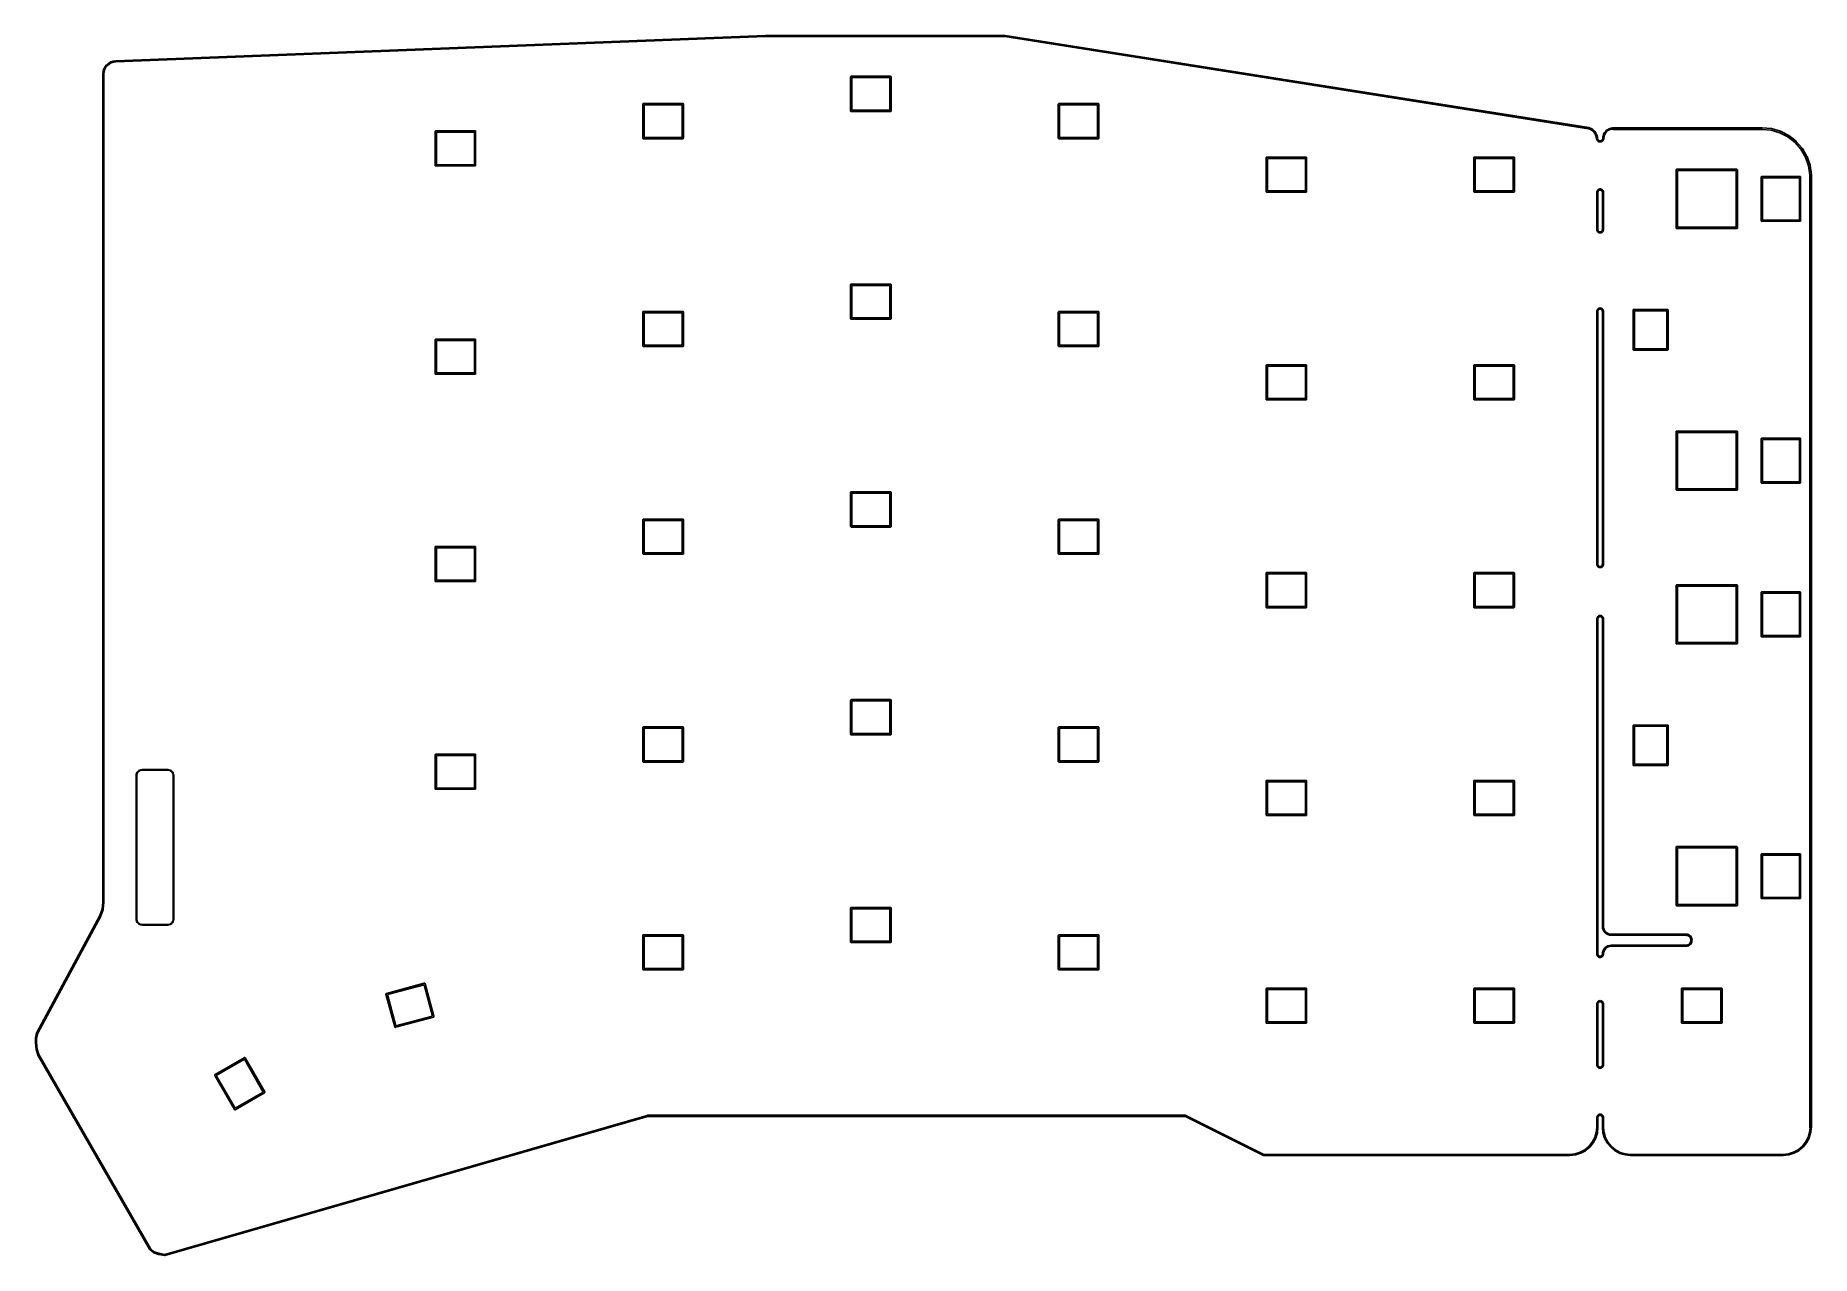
# Model space of a CAD drawing. Extents: x 3.23 to 9.64, y -5.78 to -1.38.
import ezdxf

# ---------------------------------------------------------------- set-up
doc = ezdxf.new("R2010")
doc.units = 0
doc.header["$MEASUREMENT"] = 0
doc.layers.add('BLACK', color=7, linetype='CONTINUOUS')

msp = doc.modelspace()

# ---------------------------------------------------------------- linework, layer by layer
at = {"layer": 'BLACK', "linetype": 'CONTINUOUS'}
for p, q in [((3.52066, -1.46754), (5.86601, -1.37599)), ((5.86618, -1.37992), (3.52084, -1.47147)), ((5.86601, -1.37599), (5.86605, -1.37598)), ((5.86605, -1.37598), (5.8661, -1.37598)), ((5.8661, -1.37598), (5.86616, -1.37598)), ((5.86616, -1.37598), (5.8662, -1.37598)), ((6.73016, -1.37992), (5.86618, -1.37992)), ((5.8662, -1.37598), (6.73018, -1.37598)), ((8.8374, -1.7124), (6.73016, -1.37992)), ((6.73018, -1.37598), (6.73024, -1.37598)), ((6.73024, -1.37598), (6.73037, -1.37598)), ((6.73037, -1.37598), (6.73041, -1.37598)), ((6.73041, -1.37598), (6.73047, -1.37599)), ((6.73047, -1.37599), (6.73053, -1.37599)), ((6.73053, -1.37599), (6.73057, -1.376)), ((6.73057, -1.376), (6.7307, -1.37601)), ((6.7307, -1.37601), (6.73076, -1.37603)), ((6.73076, -1.37603), (8.83744, -1.70842)), ((3.49449, -1.47547), (3.50202, -1.47138)), ((3.50202, -1.47138), (3.5021, -1.47133)), ((3.5021, -1.47133), (3.50237, -1.47122)), ((3.50237, -1.47122), (3.50246, -1.47118)), ((3.50246, -1.47118), (3.50256, -1.47116)), ((3.50256, -1.47116), (3.51089, -1.46857)), ((3.51196, -1.47236), (3.50382, -1.47489)), ((3.51089, -1.46857), (3.51098, -1.46853)), ((3.51098, -1.46853), (3.51117, -1.4685)), ((3.51117, -1.4685), (3.51136, -1.46846)), ((3.51136, -1.46846), (3.51146, -1.46846)), ((3.51146, -1.46846), (3.52047, -1.46755)), ((3.52084, -1.47147), (3.51196, -1.47236)), ((3.52047, -1.46755), (3.52053, -1.46754)), ((3.52053, -1.46754), (3.52057, -1.46754)), ((3.52057, -1.46754), (3.5206, -1.46754)), ((3.5206, -1.46754), (3.52066, -1.46754)), ((3.47338, -1.51476), (3.47339, -1.51466)), ((3.47338, -1.51488), (3.47338, -1.51476)), ((3.47338, -1.51476), (3.47338, -1.51476)), ((3.47338, -1.51476), (3.47338, -1.51476)), ((3.47338, -1.51505), (3.47338, -1.51488)), ((3.47344, -4.50382), (3.47338, -1.51505)), ((3.47338, -1.51505), (3.47338, -1.51505)), ((3.47339, -1.51466), (3.47341, -1.51447)), ((3.47341, -1.51447), (3.4743, -1.50561)), ((3.47341, -1.51447), (3.47341, -1.51447)), ((3.4743, -1.50551), (3.47434, -1.50533)), ((3.4743, -1.50561), (3.4743, -1.50551)), ((3.47434, -1.50533), (3.47438, -1.50514)), ((3.47438, -1.50514), (3.47442, -1.50505)), ((3.47442, -1.50505), (3.477, -1.49671)), ((3.477, -1.49671), (3.47702, -1.49662)), ((3.47702, -1.49662), (3.47706, -1.49653)), ((3.47706, -1.49653), (3.47717, -1.49626)), ((3.47706, -1.49653), (3.47706, -1.49653)), ((3.47717, -1.49626), (3.47723, -1.49618)), ((3.47723, -1.49618), (3.48132, -1.48865)), ((3.47821, -1.50611), (3.47732, -1.51496)), ((3.47732, -1.51496), (3.47737, -4.50376)), ((3.48074, -1.49797), (3.47821, -1.50611)), ((3.48473, -1.49061), (3.48074, -1.49797)), ((3.48132, -1.48865), (3.48135, -1.48856)), ((3.48135, -1.48856), (3.48141, -1.48848)), ((3.48141, -1.48848), (3.48147, -1.48839)), ((3.48141, -1.48848), (3.48141, -1.48848)), ((3.48147, -1.48839), (3.48151, -1.48832)), ((3.48151, -1.48832), (3.48152, -1.48832)), ((3.48152, -1.48832), (3.48157, -1.48824)), ((3.48157, -1.48824), (3.48164, -1.48817)), ((3.48164, -1.48817), (3.48705, -1.48161)), ((3.49003, -1.48419), (3.48473, -1.49061)), ((3.48705, -1.48161), (3.4871, -1.48154)), ((3.4871, -1.48154), (3.48717, -1.48147)), ((3.48717, -1.48147), (3.48718, -1.48146)), ((3.48718, -1.48146), (3.48724, -1.48139)), ((3.48724, -1.48139), (3.48731, -1.48133)), ((3.48731, -1.48133), (3.48738, -1.48126)), ((3.48731, -1.48133), (3.48731, -1.48133)), ((3.48738, -1.48126), (3.48746, -1.48121)), ((3.48746, -1.48121), (3.49401, -1.4758)), ((3.49645, -1.47889), (3.49003, -1.48419)), ((3.49401, -1.4758), (3.49408, -1.47573)), ((3.49408, -1.47573), (3.49416, -1.47567)), ((3.49416, -1.47567), (3.49417, -1.47567)), ((3.49417, -1.47567), (3.49425, -1.47562)), ((3.49425, -1.47562), (3.49432, -1.47557)), ((3.49432, -1.47556), (3.49441, -1.47551)), ((3.49432, -1.47557), (3.49432, -1.47556)), ((3.49441, -1.47551), (3.49449, -1.47547)), ((3.50382, -1.47489), (3.49645, -1.47889)), ((6.17282, -1.52563), (6.17287, -1.52517)), ((6.17283, -1.52575), (6.17282, -1.52563)), ((6.17283, -1.64756), (6.17283, -1.52575)), ((6.17287, -1.52517), (6.173, -1.52472)), ((6.173, -1.52472), (6.17322, -1.52431)), ((6.17322, -1.52431), (6.17352, -1.52395)), ((6.17352, -1.52395), (6.17388, -1.52366)), ((6.17388, -1.52366), (6.17429, -1.52344)), ((6.17429, -1.52344), (6.17473, -1.5233)), ((6.17473, -1.5233), (6.17508, -1.52327)), ((6.17508, -1.52327), (6.1752, -1.52326)), ((6.1752, -1.52326), (6.17531, -1.52327)), ((6.17531, -1.52327), (6.31681, -1.52327)), ((6.17756, -1.52799), (6.17756, -1.64531)), ((6.31457, -1.52799), (6.17756, -1.52799)), ((6.31457, -1.64531), (6.31457, -1.52799)), ((6.31681, -1.52327), (6.31693, -1.52326)), ((6.31693, -1.52326), (6.31705, -1.52327)), ((6.31705, -1.52327), (6.31739, -1.5233)), ((6.31739, -1.5233), (6.31784, -1.52344)), ((6.31784, -1.52344), (6.31825, -1.52366)), ((6.31825, -1.52366), (6.31861, -1.52395)), ((6.31861, -1.52395), (6.3189, -1.52431)), ((6.3189, -1.52431), (6.31912, -1.52472)), ((6.31912, -1.52472), (6.31926, -1.52517)), ((6.31926, -1.52517), (6.3193, -1.52563)), ((6.3193, -1.52563), (6.31929, -1.52575)), ((6.31929, -1.52575), (6.31929, -1.64756)), ((5.42282, -1.62406), (5.42287, -1.62359)), ((5.42283, -1.62417), (5.42282, -1.62406)), ((5.42283, -1.74599), (5.42283, -1.62417)), ((5.42287, -1.62359), (5.423, -1.62315)), ((5.423, -1.62315), (5.42322, -1.62274)), ((5.42322, -1.62274), (5.42352, -1.62238)), ((5.42352, -1.62238), (5.42388, -1.62208)), ((5.42388, -1.62208), (5.42429, -1.62186)), ((5.42429, -1.62186), (5.42473, -1.62173)), ((5.42473, -1.62173), (5.42508, -1.62169)), ((5.42508, -1.62169), (5.4252, -1.62168)), ((5.4252, -1.62168), (5.42531, -1.62169)), ((5.42531, -1.62169), (5.56681, -1.62169)), ((5.42756, -1.62642), (5.42756, -1.74374)), ((5.56457, -1.62642), (5.42756, -1.62642)), ((5.56457, -1.74374), (5.56457, -1.62642)), ((5.56681, -1.62169), (5.56693, -1.62168)), ((5.56693, -1.62168), (5.56705, -1.62169)), ((5.56705, -1.62169), (5.56739, -1.62173)), ((5.56739, -1.62173), (5.56784, -1.62186)), ((5.56784, -1.62186), (5.56825, -1.62208)), ((5.56825, -1.62208), (5.56861, -1.62238)), ((5.56861, -1.62238), (5.5689, -1.62274)), ((5.5689, -1.62274), (5.56912, -1.62315)), ((5.56912, -1.62315), (5.56926, -1.62359)), ((5.56926, -1.62359), (5.5693, -1.62406)), ((5.5693, -1.62406), (5.56929, -1.62417)), ((5.56929, -1.62417), (5.56929, -1.74599)), ((6.17282, -1.64768), (6.17283, -1.64756)), ((6.17287, -1.64814), (6.17282, -1.64768)), ((6.173, -1.64859), (6.17287, -1.64814)), ((6.17322, -1.649), (6.173, -1.64859)), ((6.17352, -1.64936), (6.17322, -1.649)), ((6.17388, -1.64965), (6.17352, -1.64936)), ((6.17429, -1.64987), (6.17388, -1.64965)), ((6.17473, -1.65001), (6.17429, -1.64987)), ((6.17508, -1.65004), (6.17473, -1.65001)), ((6.1752, -1.65005), (6.17508, -1.65004)), ((6.17508, -1.65004), (6.17508, -1.65004)), ((6.17531, -1.65004), (6.1752, -1.65005)), ((6.31681, -1.65004), (6.17531, -1.65004)), ((6.17756, -1.64531), (6.31457, -1.64531)), ((6.31693, -1.65005), (6.31681, -1.65004)), ((6.31705, -1.65004), (6.31693, -1.65005)), ((6.31739, -1.65001), (6.31705, -1.65004)), ((6.31705, -1.65004), (6.31705, -1.65004)), ((6.31784, -1.64987), (6.31739, -1.65001)), ((6.31825, -1.64965), (6.31784, -1.64987)), ((6.31861, -1.64936), (6.31825, -1.64965)), ((6.3189, -1.649), (6.31861, -1.64936)), ((6.31912, -1.64859), (6.3189, -1.649)), ((6.31926, -1.64814), (6.31912, -1.64859)), ((6.3193, -1.64768), (6.31926, -1.64814)), ((6.31929, -1.64756), (6.3193, -1.64768)), ((6.92282, -1.62406), (6.92287, -1.62359)), ((6.92283, -1.62417), (6.92282, -1.62406)), ((6.92283, -1.74599), (6.92283, -1.62417)), ((6.92287, -1.62359), (6.923, -1.62315)), ((6.923, -1.62315), (6.92322, -1.62274)), ((6.92322, -1.62274), (6.92352, -1.62238)), ((6.92352, -1.62238), (6.92388, -1.62208)), ((6.92388, -1.62208), (6.92429, -1.62186)), ((6.92429, -1.62186), (6.92473, -1.62173)), ((6.92473, -1.62173), (6.92508, -1.62169)), ((6.92508, -1.62169), (6.9252, -1.62168)), ((6.9252, -1.62168), (6.92531, -1.62169)), ((6.92531, -1.62169), (7.06681, -1.62169)), ((6.92756, -1.62642), (6.92756, -1.74374)), ((7.06457, -1.62642), (6.92756, -1.62642)), ((7.06457, -1.74374), (7.06457, -1.62642)), ((7.06681, -1.62169), (7.06693, -1.62168)), ((7.06693, -1.62168), (7.06705, -1.62169)), ((7.06705, -1.62169), (7.06739, -1.62173)), ((7.06739, -1.62173), (7.06784, -1.62186)), ((7.06784, -1.62186), (7.06825, -1.62208)), ((7.06825, -1.62208), (7.06861, -1.62238)), ((7.06861, -1.62238), (7.0689, -1.62274)), ((7.0689, -1.62274), (7.06912, -1.62315)), ((7.06912, -1.62315), (7.06926, -1.62359)), ((7.06926, -1.62359), (7.0693, -1.62406)), ((7.0693, -1.62406), (7.06929, -1.62417)), ((7.06929, -1.62417), (7.06929, -1.74599)), ((4.67282, -1.72248), (4.67287, -1.72202)), ((4.67283, -1.7226), (4.67282, -1.72248)), ((4.67283, -1.84441), (4.67283, -1.7226)), ((4.67287, -1.72202), (4.673, -1.72157)), ((4.673, -1.72157), (4.67322, -1.72116)), ((4.67322, -1.72116), (4.67352, -1.7208)), ((4.67352, -1.7208), (4.67388, -1.72051)), ((4.67388, -1.72051), (4.67429, -1.72029)), ((4.67429, -1.72029), (4.67473, -1.72015)), ((4.67473, -1.72015), (4.67508, -1.72012)), ((4.67508, -1.72012), (4.6752, -1.72011)), ((4.6752, -1.72011), (4.67531, -1.72012)), ((4.67531, -1.72012), (4.81681, -1.72012)), ((4.67756, -1.72484), (4.67756, -1.84217)), ((4.81457, -1.72484), (4.67756, -1.72484)), ((4.81457, -1.84217), (4.81457, -1.72484)), ((4.81681, -1.72012), (4.81693, -1.72011)), ((4.81693, -1.72011), (4.81705, -1.72012)), ((4.81705, -1.72012), (4.81739, -1.72015)), ((4.81739, -1.72015), (4.81784, -1.72029)), ((4.81784, -1.72029), (4.81825, -1.72051)), ((4.81825, -1.72051), (4.81861, -1.7208)), ((4.81861, -1.7208), (4.8189, -1.72116)), ((4.8189, -1.72116), (4.81912, -1.72157)), ((4.81912, -1.72157), (4.81926, -1.72202)), ((4.81926, -1.72202), (4.8193, -1.72248)), ((4.8193, -1.72248), (4.81929, -1.7226)), ((4.81929, -1.7226), (4.81929, -1.84441)), ((8.83744, -1.7124), (8.8374, -1.7124)), ((8.83744, -1.70842), (8.83757, -1.7084)), ((8.84408, -1.7149), (8.83744, -1.7124)), ((8.83757, -1.7084), (8.83796, -1.70843)), ((8.83796, -1.70843), (8.83833, -1.70853)), ((8.83833, -1.70853), (8.84565, -1.71128)), ((8.8504, -1.71881), (8.84408, -1.7149)), ((8.84565, -1.71128), (8.84567, -1.71129)), ((8.84567, -1.71129), (8.84583, -1.71137)), ((8.84583, -1.71137), (8.84599, -1.71145)), ((8.84599, -1.71145), (8.85264, -1.71557)), ((8.85584, -1.72388), (8.8504, -1.71881)), ((8.85264, -1.71557), (8.85266, -1.71558)), ((8.85266, -1.71558), (8.8528, -1.71569)), ((8.8528, -1.71569), (8.85294, -1.7158)), ((8.85294, -1.7158), (8.85866, -1.72114)), ((8.86019, -1.72991), (8.85584, -1.72388)), ((8.85866, -1.72114), (8.85868, -1.72116)), ((8.85868, -1.72116), (8.8588, -1.72129)), ((8.8588, -1.72129), (8.85892, -1.72142)), ((8.85892, -1.72142), (8.86349, -1.72777)), ((8.86328, -1.73667), (8.86019, -1.72991)), ((8.86349, -1.72777), (8.86351, -1.72779)), ((8.86351, -1.72779), (8.8636, -1.72795)), ((8.8636, -1.72795), (8.86369, -1.7281)), ((8.86369, -1.7281), (8.86694, -1.73521)), ((8.89137, -1.73242), (8.89457, -1.72639)), ((8.89457, -1.72639), (8.89459, -1.72636)), ((8.89457, -1.72639), (8.89457, -1.72639)), ((8.89457, -1.72639), (8.89457, -1.72639)), ((8.89459, -1.72636), (8.89469, -1.72621)), ((8.89469, -1.72621), (8.89479, -1.72607)), ((8.89479, -1.72607), (8.8991, -1.72077)), ((8.89796, -1.7284), (8.89493, -1.73409)), ((8.90203, -1.72341), (8.89796, -1.7284)), ((8.8991, -1.72077), (8.89912, -1.72075)), ((8.8991, -1.72077), (8.8991, -1.72077)), ((8.8991, -1.72077), (8.8991, -1.72077)), ((8.89912, -1.72075), (8.89925, -1.72063)), ((8.89925, -1.72063), (8.89937, -1.7205)), ((8.89937, -1.7205), (8.90464, -1.71615)), ((8.907, -1.7193), (8.90203, -1.72341)), ((8.90464, -1.71615), (8.90466, -1.71613)), ((8.90464, -1.71615), (8.90464, -1.71615)), ((8.90464, -1.71615), (8.90464, -1.71615)), ((8.90466, -1.71613), (8.90481, -1.71603)), ((8.90481, -1.71603), (8.90495, -1.71593)), ((8.90495, -1.71593), (8.91096, -1.71268)), ((8.91267, -1.71624), (8.907, -1.7193)), ((8.91096, -1.71268), (8.91099, -1.71267)), ((8.91096, -1.71268), (8.91096, -1.71268)), ((8.91096, -1.71268), (8.91096, -1.71268)), ((8.91099, -1.71267), (8.91115, -1.7126)), ((8.91115, -1.7126), (8.91132, -1.71253)), ((8.91132, -1.71253), (8.91784, -1.71051)), ((8.91882, -1.71433), (8.91267, -1.71624)), ((8.91784, -1.71051), (8.91787, -1.71051)), ((8.91787, -1.71051), (8.91804, -1.71047)), ((8.91804, -1.71047), (8.91822, -1.71044)), ((8.91822, -1.71044), (8.92308, -1.70992)), ((8.92345, -1.71385), (8.91882, -1.71433)), ((8.92308, -1.70992), (8.92336, -1.70958)), ((8.92336, -1.70958), (8.92381, -1.70921)), ((8.92381, -1.71415), (8.92345, -1.71385)), ((8.92381, -1.70921), (8.92433, -1.70894)), ((8.92433, -1.71442), (8.92381, -1.71415)), ((8.92433, -1.70894), (8.92488, -1.70877)), ((8.92488, -1.71459), (8.92433, -1.71442)), ((8.92488, -1.70877), (8.92532, -1.70873)), ((8.92532, -1.71463), (8.92488, -1.71459)), ((8.92532, -1.70873), (9.46401, -1.70873)), ((9.46372, -1.71463), (8.92532, -1.71463)), ((9.49639, -1.71775), (9.46372, -1.71463)), ((9.46401, -1.70873), (9.46414, -1.70874)), ((9.46414, -1.70874), (9.46414, -1.70874)), ((9.46414, -1.70874), (9.49724, -1.7119)), ((9.52775, -1.72695), (9.49639, -1.71775)), ((9.49724, -1.7119), (9.49752, -1.71194)), ((9.49752, -1.71194), (9.49765, -1.71198)), ((9.49765, -1.71198), (9.49779, -1.712)), ((9.49779, -1.712), (9.52968, -1.72136)), ((9.5568, -1.74191), (9.52775, -1.72695)), ((9.52968, -1.72136), (9.52996, -1.72145)), ((9.52996, -1.72145), (9.53008, -1.72152)), ((9.53008, -1.72152), (9.5302, -1.72157)), ((9.5302, -1.72157), (9.55976, -1.73679)), ((5.42282, -1.7461), (5.42283, -1.74599)), ((5.42287, -1.74657), (5.42282, -1.7461)), ((5.423, -1.74701), (5.42287, -1.74657)), ((5.42322, -1.74742), (5.423, -1.74701)), ((5.42352, -1.74778), (5.42322, -1.74742)), ((5.42388, -1.74808), (5.42352, -1.74778)), ((5.42429, -1.7483), (5.42388, -1.74808)), ((5.42473, -1.74843), (5.42429, -1.7483)), ((5.42508, -1.74846), (5.42473, -1.74843)), ((5.4252, -1.74848), (5.42508, -1.74846)), ((5.42508, -1.74846), (5.42508, -1.74846)), ((5.42531, -1.74846), (5.4252, -1.74848)), ((5.56681, -1.74846), (5.42531, -1.74846)), ((5.42756, -1.74374), (5.56457, -1.74374)), ((5.56693, -1.74848), (5.56681, -1.74846)), ((5.56705, -1.74846), (5.56693, -1.74848)), ((5.56739, -1.74843), (5.56705, -1.74846)), ((5.56705, -1.74846), (5.56705, -1.74846)), ((5.56784, -1.7483), (5.56739, -1.74843)), ((5.56825, -1.74808), (5.56784, -1.7483)), ((5.56861, -1.74778), (5.56825, -1.74808)), ((5.5689, -1.74742), (5.56861, -1.74778)), ((5.56912, -1.74701), (5.5689, -1.74742)), ((5.56926, -1.74657), (5.56912, -1.74701)), ((5.5693, -1.7461), (5.56926, -1.74657)), ((5.56929, -1.74599), (5.5693, -1.7461)), ((6.92282, -1.7461), (6.92283, -1.74599)), ((6.92287, -1.74657), (6.92282, -1.7461)), ((6.923, -1.74701), (6.92287, -1.74657)), ((6.92322, -1.74742), (6.923, -1.74701)), ((6.92352, -1.74778), (6.92322, -1.74742)), ((6.92388, -1.74808), (6.92352, -1.74778)), ((6.92429, -1.7483), (6.92388, -1.74808)), ((6.92473, -1.74843), (6.92429, -1.7483)), ((6.92508, -1.74846), (6.92473, -1.74843)), ((6.9252, -1.74848), (6.92508, -1.74846)), ((6.92508, -1.74846), (6.92508, -1.74846)), ((6.92531, -1.74846), (6.9252, -1.74848)), ((7.06681, -1.74846), (6.92531, -1.74846)), ((6.92756, -1.74374), (7.06457, -1.74374)), ((7.06693, -1.74848), (7.06681, -1.74846)), ((7.06705, -1.74846), (7.06693, -1.74848)), ((7.06739, -1.74843), (7.06705, -1.74846)), ((7.06705, -1.74846), (7.06705, -1.74846)), ((7.06784, -1.7483), (7.06739, -1.74843)), ((7.06825, -1.74808), (7.06784, -1.7483)), ((7.06861, -1.74778), (7.06825, -1.74808)), ((7.0689, -1.74742), (7.06861, -1.74778)), ((7.06912, -1.74701), (7.0689, -1.74742)), ((7.06926, -1.74657), (7.06912, -1.74701)), ((7.0693, -1.7461), (7.06926, -1.74657)), ((7.06929, -1.74599), (7.0693, -1.7461)), ((8.86502, -1.74396), (8.86328, -1.73667)), ((8.8653, -1.74678), (8.86502, -1.74396)), ((8.8653, -1.74685), (8.8653, -1.74678)), ((8.86531, -1.74694), (8.8653, -1.74685)), ((8.86531, -1.74703), (8.86531, -1.74694)), ((8.86531, -1.74706), (8.86531, -1.74703)), ((8.86556, -1.74931), (8.86531, -1.74706)), ((8.8656, -1.74949), (8.86556, -1.74931)), ((8.86563, -1.74966), (8.8656, -1.74949)), ((8.86564, -1.74969), (8.86563, -1.74966)), ((8.86632, -1.75184), (8.86564, -1.74969)), ((8.8664, -1.75201), (8.86632, -1.75184)), ((8.86646, -1.75217), (8.8664, -1.75201)), ((8.86648, -1.7522), (8.86646, -1.75217)), ((8.86757, -1.75418), (8.86648, -1.7522)), ((8.86648, -1.7522), (8.86648, -1.7522)), ((8.86648, -1.7522), (8.86648, -1.7522)), ((8.86694, -1.73521), (8.86695, -1.73524)), ((8.86695, -1.73524), (8.86701, -1.7354)), ((8.86701, -1.7354), (8.86707, -1.73557)), ((8.86707, -1.73557), (8.86888, -1.74318)), ((8.86767, -1.75433), (8.86757, -1.75418)), ((8.86777, -1.75448), (8.86767, -1.75433)), ((8.86778, -1.7545), (8.86777, -1.75448)), ((8.86924, -1.75623), (8.86778, -1.7545)), ((8.86778, -1.7545), (8.86778, -1.7545)), ((8.86778, -1.7545), (8.86778, -1.7545)), ((8.86888, -1.74318), (8.86889, -1.74321)), ((8.86889, -1.74321), (8.8689, -1.74333)), ((8.8689, -1.74333), (8.86892, -1.74344)), ((8.86892, -1.74344), (8.86922, -1.74649)), ((8.86922, -1.74649), (8.86922, -1.74651)), ((8.86922, -1.74651), (8.86922, -1.74659)), ((8.86922, -1.74659), (8.86923, -1.74666)), ((8.86923, -1.74666), (8.86923, -1.74672)), ((8.86923, -1.74672), (8.86945, -1.74868)), ((8.86937, -1.75636), (8.86924, -1.75623)), ((8.86949, -1.75648), (8.86937, -1.75636)), ((8.86945, -1.74868), (8.87002, -1.75047)), ((8.86951, -1.7565), (8.86949, -1.75648)), ((8.87128, -1.75792), (8.86951, -1.7565)), ((8.86951, -1.7565), (8.86951, -1.7565)), ((8.86951, -1.7565), (8.86951, -1.7565)), ((8.87002, -1.75047), (8.87092, -1.75211)), ((8.87092, -1.75211), (8.87213, -1.75355)), ((8.87143, -1.75802), (8.87128, -1.75792)), ((8.87157, -1.75812), (8.87143, -1.75802)), ((8.8716, -1.75813), (8.87157, -1.75812)), ((8.87361, -1.75918), (8.8716, -1.75813)), ((8.87213, -1.75355), (8.87359, -1.75473)), ((8.87359, -1.75473), (8.87526, -1.7556)), ((8.87377, -1.75925), (8.87361, -1.75918)), ((8.87394, -1.75931), (8.87377, -1.75925)), ((8.87396, -1.75932), (8.87394, -1.75931)), ((8.87613, -1.75996), (8.87396, -1.75932)), ((8.87396, -1.75932), (8.87396, -1.75932)), ((8.87526, -1.7556), (8.87706, -1.75613)), ((8.87631, -1.76), (8.87613, -1.75996)), ((8.87648, -1.76003), (8.87631, -1.76)), ((8.87651, -1.76003), (8.87648, -1.76003)), ((8.87877, -1.76024), (8.87651, -1.76003)), ((8.87706, -1.75613), (8.87893, -1.7563)), ((8.87894, -1.76024), (8.87877, -1.76024)), ((8.87893, -1.7563), (8.8808, -1.7561)), ((8.87912, -1.76024), (8.87894, -1.76024)), ((8.87915, -1.76024), (8.87912, -1.76024)), ((8.8814, -1.76), (8.87915, -1.76024)), ((8.8808, -1.7561), (8.88259, -1.75555)), ((8.88158, -1.75996), (8.8814, -1.76)), ((8.88175, -1.75993), (8.88158, -1.75996)), ((8.88178, -1.75992), (8.88175, -1.75993)), ((8.88394, -1.75925), (8.88178, -1.75992)), ((8.88178, -1.75992), (8.88178, -1.75992)), ((8.88259, -1.75555), (8.88424, -1.75466)), ((8.88411, -1.75918), (8.88394, -1.75925)), ((8.88427, -1.75912), (8.88411, -1.75918)), ((8.88424, -1.75466), (8.88569, -1.75346)), ((8.88429, -1.7591), (8.88427, -1.75912)), ((8.88629, -1.75803), (8.88429, -1.7591)), ((8.88429, -1.7591), (8.88429, -1.7591)), ((8.88429, -1.7591), (8.88429, -1.7591)), ((8.88569, -1.75346), (8.88688, -1.752)), ((8.88643, -1.75793), (8.88629, -1.75803)), ((8.88658, -1.75783), (8.88643, -1.75793)), ((8.8866, -1.75781), (8.88658, -1.75783)), ((8.88835, -1.75637), (8.8866, -1.75781)), ((8.8866, -1.75781), (8.8866, -1.75781)), ((8.8866, -1.75781), (8.8866, -1.75781)), ((8.88688, -1.752), (8.88776, -1.75035)), ((8.88776, -1.75035), (8.8883, -1.74855)), ((8.8883, -1.74855), (8.8885, -1.74649)), ((8.88848, -1.75624), (8.88835, -1.75637)), ((8.8886, -1.75612), (8.88848, -1.75624)), ((8.8885, -1.74649), (8.88917, -1.73969)), ((8.8885, -1.74649), (8.8885, -1.74649)), ((8.88862, -1.7561), (8.8886, -1.75612)), ((8.89005, -1.75434), (8.88862, -1.7561)), ((8.88917, -1.73966), (8.88921, -1.73949)), ((8.88917, -1.73969), (8.88917, -1.73966)), ((8.88917, -1.73969), (8.88917, -1.73969)), ((8.88917, -1.73969), (8.88917, -1.73969)), ((8.88921, -1.73949), (8.88925, -1.73931)), ((8.88925, -1.73931), (8.89122, -1.73277)), ((8.89015, -1.75419), (8.89005, -1.75434)), ((8.89025, -1.75405), (8.89015, -1.75419)), ((8.89026, -1.75402), (8.89025, -1.75405)), ((8.89133, -1.75202), (8.89026, -1.75402)), ((8.89122, -1.73277), (8.89123, -1.73275)), ((8.89123, -1.73275), (8.8913, -1.73258)), ((8.8913, -1.73258), (8.89137, -1.73242)), ((8.89139, -1.75186), (8.89133, -1.75202)), ((8.89146, -1.75169), (8.89139, -1.75186)), ((8.89147, -1.75167), (8.89146, -1.75169)), ((8.89213, -1.7495), (8.89147, -1.75167)), ((8.89147, -1.75167), (8.89147, -1.75167)), ((8.89147, -1.75167), (8.89147, -1.75167)), ((8.89216, -1.74932), (8.89213, -1.7495)), ((8.8922, -1.74915), (8.89216, -1.74932)), ((8.89242, -1.74687), (8.8922, -1.74912)), ((8.8922, -1.74912), (8.8922, -1.74915)), ((8.89307, -1.74026), (8.89242, -1.74687)), ((8.89493, -1.73409), (8.89307, -1.74026)), ((9.5825, -1.7621), (9.5568, -1.74191)), ((9.55976, -1.73679), (9.55976, -1.73679)), ((9.55976, -1.73679), (9.55976, -1.73679)), ((9.55976, -1.73679), (9.56001, -1.73693)), ((9.56001, -1.73693), (9.56011, -1.73702)), ((9.56011, -1.73702), (9.56023, -1.73709)), ((9.56023, -1.73709), (9.58637, -1.75763)), ((9.60392, -1.78678), (9.5825, -1.7621)), ((9.58637, -1.75763), (9.58659, -1.75782)), ((9.58659, -1.75782), (9.58668, -1.75792)), ((9.58668, -1.75792), (9.58678, -1.75801)), ((9.58678, -1.75801), (9.60856, -1.78312)), ((9.62028, -1.81506), (9.60392, -1.78678)), ((9.60856, -1.78312), (9.60874, -1.78335)), ((9.60874, -1.78335), (9.60881, -1.78347)), ((9.60881, -1.78347), (9.60889, -1.78358)), ((9.60889, -1.78358), (9.62554, -1.81235)), ((4.67282, -1.84453), (4.67283, -1.84441)), ((4.67287, -1.84499), (4.67282, -1.84453)), ((4.673, -1.84544), (4.67287, -1.84499)), ((4.67322, -1.84585), (4.673, -1.84544)), ((4.67352, -1.84621), (4.67322, -1.84585)), ((4.67388, -1.8465), (4.67352, -1.84621)), ((4.67429, -1.84672), (4.67388, -1.8465)), ((4.67473, -1.84686), (4.67429, -1.84672)), ((4.67508, -1.84689), (4.67473, -1.84686)), ((4.6752, -1.8469), (4.67508, -1.84689)), ((4.67508, -1.84689), (4.67508, -1.84689)), ((4.67531, -1.84689), (4.6752, -1.8469)), ((4.81681, -1.84689), (4.67531, -1.84689)), ((4.67756, -1.84217), (4.81457, -1.84217)), ((4.81693, -1.8469), (4.81681, -1.84689)), ((4.81705, -1.84689), (4.81693, -1.8469)), ((4.81739, -1.84686), (4.81705, -1.84689)), ((4.81705, -1.84689), (4.81705, -1.84689)), ((4.81784, -1.84672), (4.81739, -1.84686)), ((4.81825, -1.8465), (4.81784, -1.84672)), ((4.81861, -1.84621), (4.81825, -1.8465)), ((4.8189, -1.84585), (4.81861, -1.84621)), ((4.81912, -1.84544), (4.8189, -1.84585)), ((4.81926, -1.84499), (4.81912, -1.84544)), ((4.8193, -1.84453), (4.81926, -1.84499)), ((4.81929, -1.84441), (4.8193, -1.84453)), ((7.67282, -1.81697), (7.67287, -1.81651)), ((7.67283, -1.81708), (7.67282, -1.81697)), ((7.67283, -1.9389), (7.67283, -1.81708)), ((7.67287, -1.81651), (7.673, -1.81606)), ((7.673, -1.81606), (7.67322, -1.81565)), ((7.67322, -1.81565), (7.67352, -1.81529)), ((7.67352, -1.81529), (7.67388, -1.81499)), ((7.67388, -1.81499), (7.67429, -1.81478)), ((7.67429, -1.81478), (7.67473, -1.81464)), ((7.67473, -1.81464), (7.67508, -1.81461)), ((7.67508, -1.81461), (7.6752, -1.81459)), ((7.6752, -1.81459), (7.67531, -1.81461)), ((7.67531, -1.81461), (7.81681, -1.81461)), ((7.67756, -1.81933), (7.67756, -1.93665)), ((7.81457, -1.81933), (7.67756, -1.81933)), ((7.81457, -1.93665), (7.81457, -1.81933)), ((7.81681, -1.81461), (7.81693, -1.81459)), ((7.81693, -1.81459), (7.81705, -1.81461)), ((7.81705, -1.81461), (7.81739, -1.81464)), ((7.81739, -1.81464), (7.81784, -1.81478)), ((7.81784, -1.81478), (7.81825, -1.81499)), ((7.81825, -1.81499), (7.81861, -1.81529)), ((7.81861, -1.81529), (7.8189, -1.81565)), ((7.8189, -1.81565), (7.81912, -1.81606)), ((7.81912, -1.81606), (7.81926, -1.81651)), ((7.81926, -1.81651), (7.8193, -1.81697)), ((7.8193, -1.81697), (7.81929, -1.81708)), ((7.81929, -1.81708), (7.81929, -1.9389)), ((8.42282, -1.81697), (8.42287, -1.81651)), ((8.42283, -1.81708), (8.42282, -1.81697)), ((8.42283, -1.9389), (8.42283, -1.81708)), ((8.42287, -1.81651), (8.423, -1.81606)), ((8.423, -1.81606), (8.42322, -1.81565)), ((8.42322, -1.81565), (8.42352, -1.81529)), ((8.42352, -1.81529), (8.42388, -1.81499)), ((8.42388, -1.81499), (8.42429, -1.81478)), ((8.42429, -1.81478), (8.42473, -1.81464)), ((8.42473, -1.81464), (8.42508, -1.81461)), ((8.42508, -1.81461), (8.4252, -1.81459)), ((8.4252, -1.81459), (8.42531, -1.81461)), ((8.42531, -1.81461), (8.56681, -1.81461)), ((8.42756, -1.81933), (8.42756, -1.93665)), ((8.56457, -1.81933), (8.42756, -1.81933)), ((8.56457, -1.93665), (8.56457, -1.81933)), ((8.56681, -1.81461), (8.56693, -1.81459)), ((8.56693, -1.81459), (8.56705, -1.81461)), ((8.56705, -1.81461), (8.56739, -1.81464)), ((8.56739, -1.81464), (8.56784, -1.81478)), ((8.56784, -1.81478), (8.56825, -1.81499)), ((8.56825, -1.81499), (8.56861, -1.81529)), ((8.56861, -1.81529), (8.5689, -1.81565)), ((8.5689, -1.81565), (8.56912, -1.81606)), ((8.56912, -1.81606), (8.56926, -1.81651)), ((8.56926, -1.81651), (8.5693, -1.81697)), ((8.5693, -1.81697), (8.56929, -1.81708)), ((8.56929, -1.81708), (8.56929, -1.9389)), ((9.15383, -1.85954), (9.15419, -1.85925)), ((9.15419, -1.85925), (9.1546, -1.85903)), ((9.1546, -1.85903), (9.15505, -1.85889)), ((9.15505, -1.85889), (9.1554, -1.85886)), ((9.1554, -1.85886), (9.15551, -1.85885)), ((9.15551, -1.85885), (9.15563, -1.85886)), ((9.15563, -1.85886), (9.37193, -1.85886)), ((9.37193, -1.85886), (9.37205, -1.85885)), ((9.37205, -1.85885), (9.37216, -1.85886)), ((9.37216, -1.85886), (9.37216, -1.85886)), ((9.37216, -1.85886), (9.37251, -1.85889)), ((9.37251, -1.85889), (9.37296, -1.85903)), ((9.37296, -1.85903), (9.37337, -1.85925)), ((9.37337, -1.85925), (9.37373, -1.85954)), ((9.631, -1.84593), (9.62028, -1.81506)), ((9.62554, -1.81235), (9.62567, -1.81261)), ((9.62567, -1.81261), (9.62571, -1.81274)), ((9.62571, -1.81274), (9.62577, -1.81286)), ((9.62577, -1.81286), (9.63667, -1.84426)), ((9.63571, -1.87838), (9.631, -1.84593)), ((9.63667, -1.84426), (9.63675, -1.84454)), ((9.63675, -1.84454), (9.63677, -1.84468)), ((9.63677, -1.84468), (9.63681, -1.84481)), ((9.63681, -1.84481), (9.64158, -1.87771)), ((9.15314, -1.86122), (9.15318, -1.86076)), ((9.15315, -1.86134), (9.15314, -1.86122)), ((9.15315, -2.06977), (9.15315, -1.86134)), ((9.15318, -1.86076), (9.15332, -1.86031)), ((9.15332, -1.86031), (9.15354, -1.8599)), ((9.15354, -1.8599), (9.15383, -1.85954)), ((9.15787, -1.86358), (9.15787, -2.06752)), ((9.36969, -1.86358), (9.15787, -1.86358)), ((9.36969, -2.06752), (9.36969, -1.86358)), ((9.37373, -1.85954), (9.37402, -1.8599)), ((9.37402, -1.8599), (9.37424, -1.86031)), ((9.37424, -1.86031), (9.37438, -1.86076)), ((9.37438, -1.86076), (9.37442, -1.86122)), ((9.37442, -1.86122), (9.37441, -1.86134)), ((9.37441, -1.86134), (9.37441, -2.06977)), ((9.46022, -1.88681), (9.46027, -1.88635)), ((9.46024, -1.88693), (9.46022, -1.88681)), ((9.46024, -2.04417), (9.46024, -1.88693)), ((9.46027, -1.88635), (9.46041, -1.8859)), ((9.46041, -1.8859), (9.46062, -1.88549)), ((9.46062, -1.88549), (9.46092, -1.88513)), ((9.46092, -1.88513), (9.46128, -1.88484)), ((9.46128, -1.88484), (9.46169, -1.88462)), ((9.46169, -1.88462), (9.46214, -1.88448)), ((9.46214, -1.88448), (9.46248, -1.88445)), ((9.46248, -1.88445), (9.4626, -1.88444)), ((9.4626, -1.88444), (9.46271, -1.88445)), ((9.46271, -1.88445), (9.60028, -1.88445)), ((9.46496, -1.88917), (9.46496, -2.04193)), ((9.59803, -1.88917), (9.46496, -1.88917)), ((9.59803, -2.04193), (9.59803, -1.88917)), ((9.60028, -1.88445), (9.60039, -1.88444)), ((9.60039, -1.88444), (9.60051, -1.88445)), ((9.60051, -1.88445), (9.60051, -1.88445)), ((9.60051, -1.88445), (9.60086, -1.88448)), ((9.60086, -1.88448), (9.6013, -1.88462)), ((9.6013, -1.88462), (9.60171, -1.88484)), ((9.60171, -1.88484), (9.60207, -1.88513)), ((9.60207, -1.88513), (9.60237, -1.88549)), ((9.60237, -1.88549), (9.60259, -1.8859)), ((9.60259, -1.8859), (9.60272, -1.88635)), ((9.60272, -1.88635), (9.60277, -1.88681)), ((9.60277, -1.88681), (9.60276, -1.88693)), ((9.60276, -1.88693), (9.60276, -2.04418)), ((9.63591, -1.88672), (9.63571, -1.87838)), ((9.63591, -5.31682), (9.63591, -1.88672)), ((9.64158, -1.87771), (9.6416, -1.87799)), ((9.6416, -1.87799), (9.6416, -1.87803)), ((9.6416, -1.87803), (9.64161, -1.87806)), ((9.64161, -1.87806), (9.64181, -1.8865)), ((9.64181, -1.8865), (9.64182, -1.88653)), ((9.64182, -1.88653), (9.64182, -5.31682)), ((7.67282, -1.93902), (7.67283, -1.9389)), ((7.67287, -1.93948), (7.67282, -1.93902)), ((7.673, -1.93992), (7.67287, -1.93948)), ((7.67322, -1.94033), (7.673, -1.93992)), ((7.67352, -1.94069), (7.67322, -1.94033)), ((7.67388, -1.94099), (7.67352, -1.94069)), ((7.67429, -1.94121), (7.67388, -1.94099)), ((7.67473, -1.94134), (7.67429, -1.94121)), ((7.67508, -1.94138), (7.67473, -1.94134)), ((7.6752, -1.94139), (7.67508, -1.94138)), ((7.67508, -1.94138), (7.67508, -1.94138)), ((7.67531, -1.94138), (7.6752, -1.94139)), ((7.81681, -1.94138), (7.67531, -1.94138)), ((7.67756, -1.93665), (7.81457, -1.93665)), ((7.81693, -1.94139), (7.81681, -1.94138)), ((7.81705, -1.94138), (7.81693, -1.94139)), ((7.81739, -1.94134), (7.81705, -1.94138)), ((7.81705, -1.94138), (7.81705, -1.94138)), ((7.81784, -1.94121), (7.81739, -1.94134)), ((7.81825, -1.94099), (7.81784, -1.94121)), ((7.81861, -1.94069), (7.81825, -1.94099)), ((7.8189, -1.94033), (7.81861, -1.94069)), ((7.81912, -1.93992), (7.8189, -1.94033)), ((7.81926, -1.93948), (7.81912, -1.93992)), ((7.8193, -1.93902), (7.81926, -1.93948)), ((7.81929, -1.9389), (7.8193, -1.93902)), ((8.42282, -1.93902), (8.42283, -1.9389)), ((8.42287, -1.93948), (8.42282, -1.93902)), ((8.423, -1.93992), (8.42287, -1.93948)), ((8.42322, -1.94033), (8.423, -1.93992)), ((8.42352, -1.94069), (8.42322, -1.94033)), ((8.42388, -1.94099), (8.42352, -1.94069)), ((8.42429, -1.94121), (8.42388, -1.94099)), ((8.42473, -1.94134), (8.42429, -1.94121)), ((8.42508, -1.94138), (8.42473, -1.94134)), ((8.4252, -1.94139), (8.42508, -1.94138)), ((8.42508, -1.94138), (8.42508, -1.94138)), ((8.42531, -1.94138), (8.4252, -1.94139)), ((8.56681, -1.94138), (8.42531, -1.94138)), ((8.42756, -1.93665), (8.56457, -1.93665)), ((8.56693, -1.94139), (8.56681, -1.94138)), ((8.56705, -1.94138), (8.56693, -1.94139)), ((8.56739, -1.94134), (8.56705, -1.94138)), ((8.56705, -1.94138), (8.56705, -1.94138)), ((8.56784, -1.94121), (8.56739, -1.94134)), ((8.56825, -1.94099), (8.56784, -1.94121)), ((8.56861, -1.94069), (8.56825, -1.94099)), ((8.5689, -1.94033), (8.56861, -1.94069)), ((8.56912, -1.93992), (8.5689, -1.94033)), ((8.56926, -1.93948), (8.56912, -1.93992)), ((8.5693, -1.93902), (8.56926, -1.93948)), ((8.56929, -1.9389), (8.5693, -1.93902)), ((8.86689, -1.94158), (8.8669, -1.94149)), ((8.86689, -2.07678), (8.86689, -1.94158)), ((8.8669, -1.94149), (8.86709, -1.93954)), ((8.86709, -1.93954), (8.8671, -1.93952)), ((8.86709, -1.93954), (8.86709, -1.93954)), ((8.86709, -1.93954), (8.86709, -1.93954)), ((8.8671, -1.93952), (8.86713, -1.93934)), ((8.86713, -1.93934), (8.86717, -1.93917)), ((8.86717, -1.93917), (8.86773, -1.9373)), ((8.86773, -1.9373), (8.86774, -1.93727)), ((8.86774, -1.93727), (8.86781, -1.93711)), ((8.86781, -1.93711), (8.86788, -1.93694)), ((8.86788, -1.93694), (8.8688, -1.93522)), ((8.8688, -1.93522), (8.86881, -1.9352)), ((8.86881, -1.9352), (8.86891, -1.93505)), ((8.86891, -1.93505), (8.86901, -1.9349)), ((8.86901, -1.9349), (8.87024, -1.93339)), ((8.87024, -1.93339), (8.87026, -1.93337)), ((8.87026, -1.93337), (8.87039, -1.93324)), ((8.87039, -1.93324), (8.87051, -1.93312)), ((8.87051, -1.93312), (8.87202, -1.93187)), ((8.87099, -1.94012), (8.87083, -1.94177)), ((8.87083, -1.94177), (8.87083, -2.07667)), ((8.87145, -1.93862), (8.87099, -1.94012)), ((8.87218, -1.93724), (8.87145, -1.93862)), ((8.87202, -1.93187), (8.87204, -1.93185)), ((8.87204, -1.93185), (8.87219, -1.93176)), ((8.87317, -1.93603), (8.87218, -1.93724)), ((8.87219, -1.93176), (8.87233, -1.93166)), ((8.87233, -1.93166), (8.87405, -1.93073)), ((8.87438, -1.93503), (8.87317, -1.93603)), ((8.87405, -1.93073), (8.87408, -1.93072)), ((8.87408, -1.93072), (8.87424, -1.93065)), ((8.87424, -1.93065), (8.87441, -1.93058)), ((8.87575, -1.93428), (8.87438, -1.93503)), ((8.87441, -1.93058), (8.87627, -1.93)), ((8.87725, -1.93382), (8.87575, -1.93428)), ((8.87627, -1.93), (8.8763, -1.92999)), ((8.8763, -1.92999), (8.87647, -1.92996)), ((8.87647, -1.92996), (8.87665, -1.92993)), ((8.87665, -1.92993), (8.87859, -1.92972)), ((8.87881, -1.93366), (8.87725, -1.93382)), ((8.87859, -1.92972), (8.87859, -1.92972)), ((8.87859, -1.92972), (8.87861, -1.92972)), ((8.87861, -1.92972), (8.87879, -1.92972)), ((8.87879, -1.92972), (8.87897, -1.92972)), ((8.88037, -1.9338), (8.87881, -1.93366)), ((8.87897, -1.92972), (8.88091, -1.9299)), ((8.88187, -1.93424), (8.88037, -1.9338)), ((8.88091, -1.9299), (8.88092, -1.9299)), ((8.88092, -1.9299), (8.88092, -1.9299)), ((8.88092, -1.9299), (8.88094, -1.9299)), ((8.88094, -1.9299), (8.88111, -1.92993)), ((8.88111, -1.92993), (8.88129, -1.92997)), ((8.88129, -1.92997), (8.88316, -1.93052)), ((8.88326, -1.93497), (8.88187, -1.93424)), ((8.88316, -1.93052), (8.88319, -1.93053)), ((8.88319, -1.93053), (8.88335, -1.9306)), ((8.88448, -1.93595), (8.88326, -1.93497)), ((8.88335, -1.9306), (8.88352, -1.93066)), ((8.88352, -1.93066), (8.88525, -1.93157)), ((8.88548, -1.93715), (8.88448, -1.93595)), ((8.88525, -1.93157), (8.88527, -1.93158)), ((8.88527, -1.93158), (8.88542, -1.93168)), ((8.88542, -1.93168), (8.88557, -1.93178)), ((8.88624, -1.93852), (8.88548, -1.93715)), ((8.88557, -1.93178), (8.88709, -1.933)), ((8.88671, -1.94001), (8.88624, -1.93852)), ((8.88689, -1.94166), (8.88671, -1.94001)), ((8.88689, -1.94169), (8.88689, -1.94166)), ((8.88689, -2.07658), (8.88689, -1.94169)), ((8.88709, -1.933), (8.88711, -1.93302)), ((8.88711, -1.93302), (8.88724, -1.93314)), ((8.88724, -1.93314), (8.88737, -1.93327)), ((8.88737, -1.93327), (8.88862, -1.93476)), ((8.88862, -1.93476), (8.88864, -1.93478)), ((8.88864, -1.93478), (8.88874, -1.93493)), ((8.88874, -1.93493), (8.88884, -1.93508)), ((8.88884, -1.93508), (8.88978, -1.93679)), ((8.88978, -1.93679), (8.88979, -1.93682)), ((8.88979, -1.93682), (8.88986, -1.93698)), ((8.88986, -1.93698), (8.88993, -1.93714)), ((8.88993, -1.93714), (8.89052, -1.939)), ((8.89052, -1.939), (8.89052, -1.939)), ((8.89052, -1.939), (8.89052, -1.939)), ((8.89052, -1.939), (8.89053, -1.93903)), ((8.89053, -1.93903), (8.89056, -1.9392)), ((8.89056, -1.9392), (8.8906, -1.93938)), ((8.8906, -1.93938), (8.89082, -1.94132)), ((8.89082, -1.94132), (8.89082, -1.94135)), ((8.89082, -1.94135), (8.89082, -1.94144)), ((8.89082, -1.94144), (8.89083, -1.94153)), ((8.89083, -1.94153), (8.89083, -1.94158)), ((8.89083, -1.94158), (8.89083, -1.94158)), ((8.89083, -1.94158), (8.89083, -2.07678)), ((9.46022, -2.04429), (9.46024, -2.04417)), ((9.46027, -2.04475), (9.46022, -2.04429)), ((9.46041, -2.0452), (9.46027, -2.04475)), ((9.46062, -2.04561), (9.46041, -2.0452)), ((9.46092, -2.04597), (9.46062, -2.04561)), ((9.46128, -2.04626), (9.46092, -2.04597)), ((9.46169, -2.04648), (9.46128, -2.04626)), ((9.46214, -2.04662), (9.46169, -2.04648)), ((9.46248, -2.04665), (9.46214, -2.04662)), ((9.4626, -2.04666), (9.46248, -2.04665)), ((9.46248, -2.04665), (9.46248, -2.04665)), ((9.46271, -2.04665), (9.4626, -2.04666)), ((9.60028, -2.04665), (9.46271, -2.04665)), ((9.46496, -2.04193), (9.59803, -2.04193)), ((9.60039, -2.04666), (9.60028, -2.04665)), ((9.60086, -2.04662), (9.60039, -2.04666)), ((9.6013, -2.04648), (9.60086, -2.04662)), ((9.60171, -2.04626), (9.6013, -2.04648)), ((9.60207, -2.04597), (9.60171, -2.04626)), ((9.60237, -2.04561), (9.60207, -2.04597)), ((9.60259, -2.0452), (9.60237, -2.04561)), ((9.60272, -2.04475), (9.60259, -2.0452)), ((9.60276, -2.04441), (9.60272, -2.04475)), ((9.60276, -2.04418), (9.60277, -2.04429)), ((9.60277, -2.04429), (9.60276, -2.04441)), ((8.8669, -2.07678), (8.86689, -2.07678)), ((8.8669, -2.07683), (8.8669, -2.07678)), ((8.8669, -2.07692), (8.8669, -2.07683)), ((8.8669, -2.07701), (8.8669, -2.07692)), ((8.86691, -2.07704), (8.8669, -2.07701)), ((8.86713, -2.07898), (8.86691, -2.07704)), ((8.86716, -2.07915), (8.86713, -2.07898)), ((8.8672, -2.07933), (8.86716, -2.07915)), ((8.86721, -2.07935), (8.8672, -2.07933)), ((8.8678, -2.08121), (8.86721, -2.07935)), ((8.86787, -2.08138), (8.8678, -2.08121)), ((8.86793, -2.08154), (8.86787, -2.08138)), ((8.86795, -2.08157), (8.86793, -2.08154)), ((8.86889, -2.08328), (8.86795, -2.08157)), ((8.86795, -2.08157), (8.86795, -2.08157)), ((8.86795, -2.08157), (8.86795, -2.08157)), ((8.86899, -2.08342), (8.86889, -2.08328)), ((8.86909, -2.08357), (8.86899, -2.08342)), ((8.8691, -2.08359), (8.86909, -2.08357)), ((8.87036, -2.08509), (8.8691, -2.08359)), ((8.87049, -2.08522), (8.87036, -2.08509)), ((8.87061, -2.08534), (8.87049, -2.08522)), ((8.87063, -2.08536), (8.87061, -2.08534)), ((8.87215, -2.08658), (8.87063, -2.08536)), ((8.87063, -2.08536), (8.87063, -2.08536)), ((8.87063, -2.08536), (8.87063, -2.08536)), ((8.87083, -2.07667), (8.87083, -2.0767)), ((8.87083, -2.0767), (8.87102, -2.07835)), ((8.87102, -2.07835), (8.87149, -2.07984)), ((8.87149, -2.07984), (8.87224, -2.08121)), ((8.8723, -2.08668), (8.87215, -2.08658)), ((8.87224, -2.08121), (8.87325, -2.08241)), ((8.87245, -2.08678), (8.8723, -2.08668)), ((8.87248, -2.08679), (8.87245, -2.08678)), ((8.8742, -2.0877), (8.87248, -2.08679)), ((8.87248, -2.08679), (8.87248, -2.08679)), ((8.87248, -2.08679), (8.87248, -2.08679)), ((8.87325, -2.08241), (8.87447, -2.08339)), ((8.87437, -2.08776), (8.8742, -2.0877)), ((8.87453, -2.08783), (8.87437, -2.08776)), ((8.87447, -2.08339), (8.87586, -2.08412)), ((8.87456, -2.08784), (8.87453, -2.08783)), ((8.87643, -2.08839), (8.87456, -2.08784)), ((8.87456, -2.08784), (8.87456, -2.08784)), ((8.87586, -2.08412), (8.87736, -2.08456)), ((8.87661, -2.08842), (8.87643, -2.08839)), ((8.87678, -2.08846), (8.87661, -2.08842)), ((8.87681, -2.08846), (8.87678, -2.08846)), ((8.87875, -2.08864), (8.87681, -2.08846)), ((8.87681, -2.08846), (8.87681, -2.08846)), ((8.87681, -2.08846), (8.87681, -2.08846)), ((8.87736, -2.08456), (8.87892, -2.0847)), ((8.87893, -2.08864), (8.87875, -2.08864)), ((8.87892, -2.0847), (8.88048, -2.08454)), ((8.87911, -2.08864), (8.87893, -2.08864)), ((8.87914, -2.08864), (8.87911, -2.08864)), ((8.88108, -2.08843), (8.87914, -2.08864)), ((8.88048, -2.08454), (8.88197, -2.08407)), ((8.88126, -2.0884), (8.88108, -2.08843)), ((8.88143, -2.08836), (8.88126, -2.0884)), ((8.88146, -2.08835), (8.88143, -2.08836)), ((8.88332, -2.08778), (8.88146, -2.08835)), ((8.88197, -2.08407), (8.88335, -2.08333)), ((8.88349, -2.08771), (8.88332, -2.08778)), ((8.88335, -2.08333), (8.88456, -2.08233)), ((8.88365, -2.08764), (8.88349, -2.08771)), ((8.88367, -2.08763), (8.88365, -2.08764)), ((8.88539, -2.0867), (8.88367, -2.08763)), ((8.88456, -2.08233), (8.88554, -2.08112)), ((8.88554, -2.0866), (8.88539, -2.0867)), ((8.88554, -2.08112), (8.88628, -2.07974)), ((8.88569, -2.0865), (8.88554, -2.0866)), ((8.88571, -2.08649), (8.88569, -2.0865)), ((8.88721, -2.08524), (8.88571, -2.08649)), ((8.88628, -2.07974), (8.88673, -2.07824)), ((8.88673, -2.07824), (8.88689, -2.07658)), ((8.88734, -2.08512), (8.88721, -2.08524)), ((8.88747, -2.08499), (8.88734, -2.08512)), ((8.88748, -2.08497), (8.88747, -2.08499)), ((8.88872, -2.08346), (8.88748, -2.08497)), ((8.88882, -2.08331), (8.88872, -2.08346)), ((8.88892, -2.08316), (8.88882, -2.08331)), ((8.88893, -2.08314), (8.88892, -2.08316)), ((8.88985, -2.08141), (8.88893, -2.08314)), ((8.88893, -2.08314), (8.88893, -2.08314)), ((8.88893, -2.08314), (8.88893, -2.08314)), ((8.88991, -2.08125), (8.88985, -2.08141)), ((8.88998, -2.08108), (8.88991, -2.08125)), ((8.88999, -2.08106), (8.88998, -2.08108)), ((8.89056, -2.07919), (8.88999, -2.08106)), ((8.89059, -2.07901), (8.89056, -2.07919)), ((8.89063, -2.07884), (8.89059, -2.07901)), ((8.89082, -2.07687), (8.89063, -2.07881)), ((8.89063, -2.07881), (8.89063, -2.07881)), ((8.89063, -2.07881), (8.89063, -2.07881)), ((8.89063, -2.07881), (8.89063, -2.07884)), ((8.89083, -2.07678), (8.89082, -2.07687)), ((8.89082, -2.07687), (8.89082, -2.07687)), ((9.15314, -2.06988), (9.15315, -2.06977)), ((9.15318, -2.07034), (9.15314, -2.06988)), ((9.15332, -2.07079), (9.15318, -2.07034)), ((9.15354, -2.0712), (9.15332, -2.07079)), ((9.15383, -2.07156), (9.15354, -2.0712)), ((9.15419, -2.07186), (9.15383, -2.07156)), ((9.1546, -2.07207), (9.15419, -2.07186)), ((9.15505, -2.07221), (9.1546, -2.07207)), ((9.1554, -2.07224), (9.15505, -2.07221)), ((9.15551, -2.07226), (9.1554, -2.07224)), ((9.1554, -2.07224), (9.1554, -2.07224)), ((9.15563, -2.07224), (9.15551, -2.07226)), ((9.37193, -2.07224), (9.15563, -2.07224)), ((9.15787, -2.06752), (9.36969, -2.06752)), ((9.37205, -2.07226), (9.37193, -2.07224)), ((9.37251, -2.07221), (9.37205, -2.07226)), ((9.37296, -2.07207), (9.37251, -2.07221)), ((9.37337, -2.07186), (9.37296, -2.07207)), ((9.37373, -2.07156), (9.37337, -2.07186)), ((9.37402, -2.0712), (9.37373, -2.07156)), ((9.37424, -2.07079), (9.37402, -2.0712)), ((9.37438, -2.07034), (9.37424, -2.07079)), ((9.37441, -2.07), (9.37438, -2.07034)), ((9.37441, -2.06977), (9.37442, -2.06988)), ((9.37442, -2.06988), (9.37441, -2.07)), ((6.17282, -2.27563), (6.17287, -2.27517)), ((6.17283, -2.27575), (6.17282, -2.27563)), ((6.17283, -2.39756), (6.17283, -2.27575)), ((6.17287, -2.27517), (6.173, -2.27472)), ((6.173, -2.27472), (6.17322, -2.27431)), ((6.17322, -2.27431), (6.17352, -2.27395)), ((6.17352, -2.27395), (6.17388, -2.27366)), ((6.17388, -2.27366), (6.17429, -2.27344)), ((6.17429, -2.27344), (6.17473, -2.2733)), ((6.17473, -2.2733), (6.17508, -2.27327)), ((6.17508, -2.27327), (6.1752, -2.27326)), ((6.1752, -2.27326), (6.17531, -2.27327)), ((6.17531, -2.27327), (6.31681, -2.27327)), ((6.17756, -2.27799), (6.17756, -2.39531)), ((6.31457, -2.27799), (6.17756, -2.27799)), ((6.31457, -2.39531), (6.31457, -2.27799)), ((6.31681, -2.27327), (6.31693, -2.27326)), ((6.31693, -2.27326), (6.31705, -2.27327)), ((6.31705, -2.27327), (6.31739, -2.2733)), ((6.31739, -2.2733), (6.31784, -2.27344)), ((6.31784, -2.27344), (6.31825, -2.27366)), ((6.31825, -2.27366), (6.31861, -2.27395)), ((6.31861, -2.27395), (6.3189, -2.27431)), ((6.3189, -2.27431), (6.31912, -2.27472)), ((6.31912, -2.27472), (6.31926, -2.27517)), ((6.31926, -2.27517), (6.3193, -2.27563)), ((6.3193, -2.27563), (6.31929, -2.27575)), ((6.31929, -2.27575), (6.31929, -2.39756)), ((5.42352, -2.37238), (5.42388, -2.37208)), ((5.42388, -2.37208), (5.42429, -2.37186)), ((5.42429, -2.37186), (5.42473, -2.37173)), ((5.42473, -2.37173), (5.42508, -2.37169)), ((5.42508, -2.37169), (5.4252, -2.37168)), ((5.4252, -2.37168), (5.42531, -2.37169)), ((5.42531, -2.37169), (5.56681, -2.37169)), ((5.56681, -2.37169), (5.56693, -2.37168)), ((5.56693, -2.37168), (5.56705, -2.37169)), ((5.56705, -2.37169), (5.56739, -2.37173)), ((5.56739, -2.37173), (5.56784, -2.37186)), ((5.56784, -2.37186), (5.56825, -2.37208)), ((5.56825, -2.37208), (5.56861, -2.37238)), ((6.92352, -2.37238), (6.92388, -2.37208)), ((6.92388, -2.37208), (6.92429, -2.37186)), ((6.92429, -2.37186), (6.92473, -2.37173)), ((6.92473, -2.37173), (6.92508, -2.37169)), ((6.92508, -2.37169), (6.9252, -2.37168)), ((6.9252, -2.37168), (6.92531, -2.37169)), ((6.92531, -2.37169), (7.06681, -2.37169)), ((7.06681, -2.37169), (7.06693, -2.37168)), ((7.06693, -2.37168), (7.06705, -2.37169)), ((7.06705, -2.37169), (7.06739, -2.37173)), ((7.06739, -2.37173), (7.06784, -2.37186)), ((7.06784, -2.37186), (7.06825, -2.37208)), ((7.06825, -2.37208), (7.06861, -2.37238)), ((8.86689, -2.37158), (8.8669, -2.37149)), ((8.86689, -3.28492), (8.86689, -2.37158)), ((8.8669, -2.37149), (8.86709, -2.36954)), ((8.86709, -2.36954), (8.8671, -2.36952)), ((8.86709, -2.36954), (8.86709, -2.36954)), ((8.86709, -2.36954), (8.86709, -2.36954)), ((8.8671, -2.36952), (8.86713, -2.36934)), ((8.86713, -2.36934), (8.86717, -2.36917)), ((8.86717, -2.36917), (8.86773, -2.3673)), ((8.86773, -2.3673), (8.86774, -2.36727)), ((8.86774, -2.36727), (8.86781, -2.36711)), ((8.86781, -2.36711), (8.86788, -2.36694)), ((8.86788, -2.36694), (8.8688, -2.36522)), ((8.8688, -2.36522), (8.86881, -2.3652)), ((8.86881, -2.3652), (8.86891, -2.36505)), ((8.86891, -2.36505), (8.86901, -2.3649)), ((8.86901, -2.3649), (8.87024, -2.36339)), ((8.87024, -2.36339), (8.87026, -2.36337)), ((8.87026, -2.36337), (8.87039, -2.36324)), ((8.87039, -2.36324), (8.87051, -2.36312)), ((8.87051, -2.36312), (8.87202, -2.36187)), ((8.87099, -2.37012), (8.87083, -2.37177)), ((8.87083, -2.37177), (8.87083, -3.28482)), ((8.87145, -2.36862), (8.87099, -2.37012)), ((8.87218, -2.36724), (8.87145, -2.36862)), ((8.87202, -2.36187), (8.87204, -2.36185)), ((8.87204, -2.36185), (8.87219, -2.36176)), ((8.87317, -2.36603), (8.87218, -2.36724)), ((8.87219, -2.36176), (8.87233, -2.36166)), ((8.87233, -2.36166), (8.87405, -2.36073)), ((8.87438, -2.36503), (8.87317, -2.36603)), ((8.87405, -2.36073), (8.87408, -2.36072)), ((8.87408, -2.36072), (8.87424, -2.36065)), ((8.87424, -2.36065), (8.87441, -2.36058)), ((8.87575, -2.36428), (8.87438, -2.36503)), ((8.87441, -2.36058), (8.87627, -2.36)), ((8.87725, -2.36382), (8.87575, -2.36428)), ((8.87627, -2.36), (8.8763, -2.35999)), ((8.8763, -2.35999), (8.87647, -2.35996)), ((8.87647, -2.35996), (8.87665, -2.35993)), ((8.87665, -2.35993), (8.87859, -2.35972)), ((8.87881, -2.36366), (8.87725, -2.36382)), ((8.87859, -2.35972), (8.87859, -2.35972)), ((8.87859, -2.35972), (8.87861, -2.35972)), ((8.87861, -2.35972), (8.87879, -2.35972)), ((8.87879, -2.35972), (8.87897, -2.35972)), ((8.88037, -2.3638), (8.87881, -2.36366)), ((8.87897, -2.35972), (8.88091, -2.3599)), ((8.88187, -2.36424), (8.88037, -2.3638)), ((8.88091, -2.3599), (8.88092, -2.3599)), ((8.88092, -2.3599), (8.88092, -2.3599)), ((8.88092, -2.3599), (8.88094, -2.3599)), ((8.88094, -2.3599), (8.88111, -2.35993)), ((8.88111, -2.35993), (8.88129, -2.35997)), ((8.88129, -2.35997), (8.88316, -2.36052)), ((8.88326, -2.36497), (8.88187, -2.36424)), ((8.88316, -2.36052), (8.88319, -2.36053)), ((8.88319, -2.36053), (8.88335, -2.3606)), ((8.88448, -2.36595), (8.88326, -2.36497)), ((8.88335, -2.3606), (8.88352, -2.36066)), ((8.88352, -2.36066), (8.88525, -2.36157)), ((8.88548, -2.36715), (8.88448, -2.36595)), ((8.88525, -2.36157), (8.88527, -2.36158)), ((8.88527, -2.36158), (8.88542, -2.36168)), ((8.88542, -2.36168), (8.88557, -2.36178)), ((8.88624, -2.36852), (8.88548, -2.36715)), ((8.88557, -2.36178), (8.88709, -2.363)), ((8.88671, -2.37001), (8.88624, -2.36852)), ((8.88689, -2.37166), (8.88671, -2.37001)), ((8.88689, -2.37169), (8.88689, -2.37166)), ((8.88689, -3.28473), (8.88689, -2.37169)), ((8.88709, -2.363), (8.88711, -2.36302)), ((8.88711, -2.36302), (8.88724, -2.36314)), ((8.88724, -2.36314), (8.88737, -2.36327)), ((8.88737, -2.36327), (8.88862, -2.36476)), ((8.88862, -2.36476), (8.88864, -2.36478)), ((8.88864, -2.36478), (8.88874, -2.36493)), ((8.88874, -2.36493), (8.88884, -2.36508)), ((8.88884, -2.36508), (8.88978, -2.36679)), ((8.88978, -2.36679), (8.88979, -2.36682)), ((8.88979, -2.36682), (8.88986, -2.36698)), ((8.88986, -2.36698), (8.88993, -2.36714)), ((8.88993, -2.36714), (8.89052, -2.369)), ((8.89052, -2.369), (8.89052, -2.369)), ((8.89052, -2.369), (8.89052, -2.369)), ((8.89052, -2.369), (8.89053, -2.36903)), ((8.89053, -2.36903), (8.89056, -2.36921)), ((8.89056, -2.36921), (8.8906, -2.36938)), ((8.8906, -2.36938), (8.89082, -2.37132)), ((8.89082, -2.37132), (8.89082, -2.37135)), ((8.89082, -2.37135), (8.89082, -2.37144)), ((8.89082, -2.37144), (8.89083, -2.37153)), ((8.89083, -2.37153), (8.89083, -2.37158)), ((8.89083, -2.37158), (8.89083, -2.37158)), ((8.89083, -2.37158), (8.89083, -3.28492)), ((8.99767, -2.36713), (8.99771, -2.36666)), ((8.99768, -2.36724), (8.99767, -2.36713)), ((8.99768, -2.50874), (8.99768, -2.36724)), ((8.99771, -2.36666), (8.99785, -2.36622)), ((8.99785, -2.36622), (8.99807, -2.36581)), ((8.99807, -2.36581), (8.99836, -2.36545)), ((8.99836, -2.36545), (8.99872, -2.36515)), ((8.99872, -2.36515), (8.99913, -2.36493)), ((8.99913, -2.36493), (8.99958, -2.3648)), ((8.99958, -2.3648), (8.99992, -2.36476)), ((8.99992, -2.36476), (9.00004, -2.36475)), ((9.00004, -2.36475), (9.00016, -2.36476)), ((9.00016, -2.36476), (9.12197, -2.36476)), ((9.0024, -2.36949), (9.0024, -2.5065)), ((9.11972, -2.36949), (9.0024, -2.36949)), ((9.11972, -2.5065), (9.11972, -2.36949)), ((9.12197, -2.36476), (9.12209, -2.36475)), ((9.12209, -2.36475), (9.1222, -2.36476)), ((9.1222, -2.36476), (9.12255, -2.3648)), ((9.12255, -2.3648), (9.12299, -2.36493)), ((9.12299, -2.36493), (9.12341, -2.36515)), ((9.12341, -2.36515), (9.12377, -2.36545)), ((9.12377, -2.36545), (9.12406, -2.36581)), ((9.12406, -2.36581), (9.12428, -2.36622)), ((9.12428, -2.36622), (9.12441, -2.36666)), ((9.12441, -2.36666), (9.12446, -2.36713)), ((9.12446, -2.36713), (9.12445, -2.36724)), ((9.12445, -2.36724), (9.12445, -2.50874)), ((5.42282, -2.37406), (5.42287, -2.37359)), ((5.42283, -2.37417), (5.42282, -2.37406)), ((5.42283, -2.49599), (5.42283, -2.37417)), ((5.42287, -2.37359), (5.423, -2.37315)), ((5.423, -2.37315), (5.42322, -2.37274)), ((5.42322, -2.37274), (5.42352, -2.37238)), ((5.42756, -2.37642), (5.42756, -2.49374)), ((5.56457, -2.37642), (5.42756, -2.37642)), ((5.56457, -2.49374), (5.56457, -2.37642)), ((5.56861, -2.37238), (5.5689, -2.37274)), ((5.5689, -2.37274), (5.56912, -2.37315)), ((5.56912, -2.37315), (5.56926, -2.37359)), ((5.56926, -2.37359), (5.5693, -2.37406)), ((5.5693, -2.37406), (5.56929, -2.37417)), ((5.56929, -2.37417), (5.56929, -2.49599)), ((6.17282, -2.39768), (6.17283, -2.39756)), ((6.17287, -2.39814), (6.17282, -2.39768)), ((6.173, -2.39859), (6.17287, -2.39814)), ((6.17322, -2.399), (6.173, -2.39859)), ((6.17352, -2.39936), (6.17322, -2.399)), ((6.17388, -2.39965), (6.17352, -2.39936)), ((6.17429, -2.39987), (6.17388, -2.39965)), ((6.17473, -2.40001), (6.17429, -2.39987)), ((6.17508, -2.40004), (6.17473, -2.40001)), ((6.1752, -2.40005), (6.17508, -2.40004)), ((6.17508, -2.40004), (6.17508, -2.40004)), ((6.17531, -2.40004), (6.1752, -2.40005)), ((6.31681, -2.40004), (6.17531, -2.40004)), ((6.17756, -2.39531), (6.31457, -2.39531)), ((6.31693, -2.40005), (6.31681, -2.40004)), ((6.31705, -2.40004), (6.31693, -2.40005)), ((6.31739, -2.40001), (6.31705, -2.40004)), ((6.31705, -2.40004), (6.31705, -2.40004)), ((6.31784, -2.39987), (6.31739, -2.40001)), ((6.31825, -2.39965), (6.31784, -2.39987)), ((6.31861, -2.39936), (6.31825, -2.39965)), ((6.3189, -2.399), (6.31861, -2.39936)), ((6.31912, -2.39859), (6.3189, -2.399)), ((6.31926, -2.39814), (6.31912, -2.39859)), ((6.3193, -2.39768), (6.31926, -2.39814)), ((6.31929, -2.39756), (6.3193, -2.39768)), ((6.92282, -2.37406), (6.92287, -2.37359)), ((6.92283, -2.37417), (6.92282, -2.37406)), ((6.92283, -2.49599), (6.92283, -2.37417)), ((6.92287, -2.37359), (6.923, -2.37315)), ((6.923, -2.37315), (6.92322, -2.37274)), ((6.92322, -2.37274), (6.92352, -2.37238)), ((6.92756, -2.37642), (6.92756, -2.49374)), ((7.06457, -2.37642), (6.92756, -2.37642)), ((7.06457, -2.49374), (7.06457, -2.37642)), ((7.06861, -2.37238), (7.0689, -2.37274)), ((7.0689, -2.37274), (7.06912, -2.37315)), ((7.06912, -2.37315), (7.06926, -2.37359)), ((7.06926, -2.37359), (7.0693, -2.37406)), ((7.0693, -2.37406), (7.06929, -2.37417)), ((7.06929, -2.37417), (7.06929, -2.49599)), ((4.67282, -2.47445), (4.67287, -2.47399)), ((4.67283, -2.47456), (4.67282, -2.47445)), ((4.67283, -2.59638), (4.67283, -2.47456)), ((4.67287, -2.47399), (4.673, -2.47354)), ((4.673, -2.47354), (4.67322, -2.47313)), ((4.67322, -2.47313), (4.67352, -2.47277)), ((4.67352, -2.47277), (4.67388, -2.47248)), ((4.67388, -2.47248), (4.67429, -2.47226)), ((4.67429, -2.47226), (4.67473, -2.47212)), ((4.67473, -2.47212), (4.67508, -2.47209)), ((4.67508, -2.47209), (4.6752, -2.47208)), ((4.6752, -2.47208), (4.67531, -2.47209)), ((4.67531, -2.47209), (4.81681, -2.47209)), ((4.67756, -2.47681), (4.67756, -2.59413)), ((4.81457, -2.47681), (4.67756, -2.47681)), ((4.81457, -2.59413), (4.81457, -2.47681)), ((4.81681, -2.47209), (4.81693, -2.47208)), ((4.81693, -2.47208), (4.81705, -2.47209)), ((4.81705, -2.47209), (4.81739, -2.47212)), ((4.81739, -2.47212), (4.81784, -2.47226)), ((4.81784, -2.47226), (4.81825, -2.47248)), ((4.81825, -2.47248), (4.81861, -2.47277)), ((4.81861, -2.47277), (4.8189, -2.47313)), ((4.8189, -2.47313), (4.81912, -2.47354)), ((4.81912, -2.47354), (4.81926, -2.47399)), ((4.81926, -2.47399), (4.8193, -2.47445)), ((4.8193, -2.47445), (4.81929, -2.47456)), ((4.81929, -2.47456), (4.81929, -2.59638)), ((5.42282, -2.4961), (5.42283, -2.49599)), ((5.42287, -2.49657), (5.42282, -2.4961)), ((5.423, -2.49701), (5.42287, -2.49657)), ((5.42322, -2.49742), (5.423, -2.49701)), ((5.42352, -2.49778), (5.42322, -2.49742)), ((5.42388, -2.49808), (5.42352, -2.49778)), ((5.42429, -2.4983), (5.42388, -2.49808)), ((5.42473, -2.49843), (5.42429, -2.4983)), ((5.42508, -2.49846), (5.42473, -2.49843)), ((5.4252, -2.49848), (5.42508, -2.49846)), ((5.42508, -2.49846), (5.42508, -2.49846)), ((5.42531, -2.49846), (5.4252, -2.49848)), ((5.56681, -2.49846), (5.42531, -2.49846)), ((5.42756, -2.49374), (5.56457, -2.49374)), ((5.56693, -2.49848), (5.56681, -2.49846)), ((5.56705, -2.49846), (5.56693, -2.49848)), ((5.56739, -2.49843), (5.56705, -2.49846)), ((5.56705, -2.49846), (5.56705, -2.49846)), ((5.56784, -2.4983), (5.56739, -2.49843)), ((5.56825, -2.49808), (5.56784, -2.4983)), ((5.56861, -2.49778), (5.56825, -2.49808)), ((5.5689, -2.49742), (5.56861, -2.49778)), ((5.56912, -2.49701), (5.5689, -2.49742)), ((5.56926, -2.49657), (5.56912, -2.49701)), ((5.5693, -2.4961), (5.56926, -2.49657)), ((5.56929, -2.49599), (5.5693, -2.4961)), ((6.92282, -2.4961), (6.92283, -2.49599)), ((6.92287, -2.49657), (6.92282, -2.4961)), ((6.923, -2.49701), (6.92287, -2.49657)), ((6.92322, -2.49742), (6.923, -2.49701)), ((6.92352, -2.49778), (6.92322, -2.49742)), ((6.92388, -2.49808), (6.92352, -2.49778)), ((6.92429, -2.4983), (6.92388, -2.49808)), ((6.92473, -2.49843), (6.92429, -2.4983)), ((6.92508, -2.49846), (6.92473, -2.49843)), ((6.9252, -2.49848), (6.92508, -2.49846)), ((6.92508, -2.49846), (6.92508, -2.49846)), ((6.92531, -2.49846), (6.9252, -2.49848)), ((7.06681, -2.49846), (6.92531, -2.49846)), ((6.92756, -2.49374), (7.06457, -2.49374)), ((7.06693, -2.49848), (7.06681, -2.49846)), ((7.06705, -2.49846), (7.06693, -2.49848)), ((7.06739, -2.49843), (7.06705, -2.49846)), ((7.06705, -2.49846), (7.06705, -2.49846)), ((7.06784, -2.4983), (7.06739, -2.49843)), ((7.06825, -2.49808), (7.06784, -2.4983)), ((7.06861, -2.49778), (7.06825, -2.49808)), ((7.0689, -2.49742), (7.06861, -2.49778)), ((7.06912, -2.49701), (7.0689, -2.49742)), ((7.06926, -2.49657), (7.06912, -2.49701)), ((7.0693, -2.4961), (7.06926, -2.49657)), ((7.06929, -2.49599), (7.0693, -2.4961)), ((7.67508, -2.56461), (7.6752, -2.56459)), ((7.6752, -2.56459), (7.67531, -2.56461)), ((7.81681, -2.56461), (7.81693, -2.56459)), ((7.81693, -2.56459), (7.81705, -2.56461)), ((8.42508, -2.56461), (8.4252, -2.56459)), ((8.4252, -2.56459), (8.42531, -2.56461)), ((8.56681, -2.56461), (8.56693, -2.56459)), ((8.56693, -2.56459), (8.56705, -2.56461)), ((8.99767, -2.50886), (8.99768, -2.50874)), ((8.99771, -2.50932), (8.99767, -2.50886)), ((8.99785, -2.50977), (8.99771, -2.50932)), ((8.99807, -2.51018), (8.99785, -2.50977)), ((8.99836, -2.51054), (8.99807, -2.51018)), ((8.99872, -2.51083), (8.99836, -2.51054)), ((8.99913, -2.51105), (8.99872, -2.51083)), ((8.99958, -2.51119), (8.99913, -2.51105)), ((8.99992, -2.51122), (8.99958, -2.51119)), ((9.00004, -2.51123), (8.99992, -2.51122)), ((8.99992, -2.51122), (8.99992, -2.51122)), ((9.00016, -2.51122), (9.00004, -2.51123)), ((9.12197, -2.51122), (9.00016, -2.51122)), ((9.0024, -2.5065), (9.11972, -2.5065)), ((9.12209, -2.51123), (9.12197, -2.51122)), ((9.1222, -2.51122), (9.12209, -2.51123)), ((9.12255, -2.51119), (9.1222, -2.51122)), ((9.1222, -2.51122), (9.1222, -2.51122)), ((9.12299, -2.51105), (9.12255, -2.51119)), ((9.12341, -2.51083), (9.12299, -2.51105)), ((9.12377, -2.51054), (9.12341, -2.51083)), ((9.12406, -2.51018), (9.12377, -2.51054)), ((9.12428, -2.50977), (9.12406, -2.51018)), ((9.12441, -2.50932), (9.12428, -2.50977)), ((9.12446, -2.50886), (9.12441, -2.50932)), ((9.12445, -2.50874), (9.12446, -2.50886)), ((4.67282, -2.5965), (4.67283, -2.59638)), ((4.67287, -2.59696), (4.67282, -2.5965)), ((4.673, -2.5974), (4.67287, -2.59696)), ((4.67322, -2.59781), (4.673, -2.5974)), ((4.67352, -2.59817), (4.67322, -2.59781)), ((4.67388, -2.59847), (4.67352, -2.59817)), ((4.67429, -2.59869), (4.67388, -2.59847)), ((4.67473, -2.59882), (4.67429, -2.59869)), ((4.67508, -2.59886), (4.67473, -2.59882)), ((4.6752, -2.59887), (4.67508, -2.59886)), ((4.67508, -2.59886), (4.67508, -2.59886)), ((4.67531, -2.59886), (4.6752, -2.59887)), ((4.81681, -2.59886), (4.67531, -2.59886)), ((4.67756, -2.59413), (4.81457, -2.59413)), ((4.81693, -2.59887), (4.81681, -2.59886)), ((4.81705, -2.59886), (4.81693, -2.59887)), ((4.81739, -2.59882), (4.81705, -2.59886)), ((4.81705, -2.59886), (4.81705, -2.59886)), ((4.81784, -2.59869), (4.81739, -2.59882)), ((4.81825, -2.59847), (4.81784, -2.59869)), ((4.81861, -2.59817), (4.81825, -2.59847)), ((4.8189, -2.59781), (4.81861, -2.59817)), ((4.81912, -2.5974), (4.8189, -2.59781)), ((4.81926, -2.59696), (4.81912, -2.5974)), ((4.8193, -2.5965), (4.81926, -2.59696)), ((4.81929, -2.59638), (4.8193, -2.5965)), ((7.67282, -2.56697), (7.67287, -2.56651)), ((7.67283, -2.56708), (7.67282, -2.56697)), ((7.67283, -2.6889), (7.67283, -2.56708)), ((7.67287, -2.56651), (7.673, -2.56606)), ((7.673, -2.56606), (7.67322, -2.56565)), ((7.67322, -2.56565), (7.67352, -2.56529)), ((7.67352, -2.56529), (7.67388, -2.56499)), ((7.67388, -2.56499), (7.67429, -2.56478)), ((7.67429, -2.56478), (7.67473, -2.56464)), ((7.67473, -2.56464), (7.67508, -2.56461)), ((7.67531, -2.56461), (7.81681, -2.56461)), ((7.67756, -2.56933), (7.67756, -2.68665)), ((7.81457, -2.56933), (7.67756, -2.56933)), ((7.81457, -2.68665), (7.81457, -2.56933)), ((7.81705, -2.56461), (7.81739, -2.56464)), ((7.81739, -2.56464), (7.81784, -2.56478)), ((7.81784, -2.56478), (7.81825, -2.56499)), ((7.81825, -2.56499), (7.81861, -2.56529)), ((7.81861, -2.56529), (7.8189, -2.56565)), ((7.8189, -2.56565), (7.81912, -2.56606)), ((7.81912, -2.56606), (7.81926, -2.56651)), ((7.81926, -2.56651), (7.8193, -2.56697)), ((7.8193, -2.56697), (7.81929, -2.56708)), ((7.81929, -2.56708), (7.81929, -2.6889)), ((8.42282, -2.56697), (8.42287, -2.56651)), ((8.42283, -2.56708), (8.42282, -2.56697)), ((8.42283, -2.6889), (8.42283, -2.56708)), ((8.42287, -2.56651), (8.423, -2.56606)), ((8.423, -2.56606), (8.42322, -2.56565)), ((8.42322, -2.56565), (8.42352, -2.56529)), ((8.42352, -2.56529), (8.42388, -2.56499)), ((8.42388, -2.56499), (8.42429, -2.56478)), ((8.42429, -2.56478), (8.42473, -2.56464)), ((8.42473, -2.56464), (8.42508, -2.56461)), ((8.42531, -2.56461), (8.56681, -2.56461)), ((8.42756, -2.56933), (8.42756, -2.68665)), ((8.56457, -2.56933), (8.42756, -2.56933)), ((8.56457, -2.68665), (8.56457, -2.56933)), ((8.56705, -2.56461), (8.56739, -2.56464)), ((8.56739, -2.56464), (8.56784, -2.56478)), ((8.56784, -2.56478), (8.56825, -2.56499)), ((8.56825, -2.56499), (8.56861, -2.56529)), ((8.56861, -2.56529), (8.5689, -2.56565)), ((8.5689, -2.56565), (8.56912, -2.56606)), ((8.56912, -2.56606), (8.56926, -2.56651)), ((8.56926, -2.56651), (8.5693, -2.56697)), ((8.5693, -2.56697), (8.56929, -2.56708)), ((8.56929, -2.56708), (8.56929, -2.6889)), ((7.67282, -2.68902), (7.67283, -2.6889)), ((7.67287, -2.68948), (7.67282, -2.68902)), ((7.673, -2.68992), (7.67287, -2.68948)), ((7.67322, -2.69033), (7.673, -2.68992)), ((7.67352, -2.69069), (7.67322, -2.69033)), ((7.67388, -2.69099), (7.67352, -2.69069)), ((7.67429, -2.69121), (7.67388, -2.69099)), ((7.67473, -2.69134), (7.67429, -2.69121)), ((7.67508, -2.69138), (7.67473, -2.69134)), ((7.6752, -2.69139), (7.67508, -2.69138)), ((7.67508, -2.69138), (7.67508, -2.69138)), ((7.67531, -2.69138), (7.6752, -2.69139)), ((7.81681, -2.69138), (7.67531, -2.69138)), ((7.67756, -2.68665), (7.81457, -2.68665)), ((7.81693, -2.69139), (7.81681, -2.69138)), ((7.81705, -2.69138), (7.81693, -2.69139)), ((7.81739, -2.69134), (7.81705, -2.69138)), ((7.81705, -2.69138), (7.81705, -2.69138)), ((7.81784, -2.69121), (7.81739, -2.69134)), ((7.81825, -2.69099), (7.81784, -2.69121)), ((7.81861, -2.69069), (7.81825, -2.69099)), ((7.8189, -2.69033), (7.81861, -2.69069)), ((7.81912, -2.68992), (7.8189, -2.69033)), ((7.81926, -2.68948), (7.81912, -2.68992)), ((7.8193, -2.68902), (7.81926, -2.68948)), ((7.81929, -2.6889), (7.8193, -2.68902)), ((8.42282, -2.68902), (8.42283, -2.6889)), ((8.42287, -2.68948), (8.42282, -2.68902)), ((8.423, -2.68992), (8.42287, -2.68948)), ((8.42322, -2.69033), (8.423, -2.68992)), ((8.42352, -2.69069), (8.42322, -2.69033)), ((8.42388, -2.69099), (8.42352, -2.69069)), ((8.42429, -2.69121), (8.42388, -2.69099)), ((8.42473, -2.69134), (8.42429, -2.69121)), ((8.42508, -2.69138), (8.42473, -2.69134)), ((8.4252, -2.69139), (8.42508, -2.69138)), ((8.42508, -2.69138), (8.42508, -2.69138)), ((8.42531, -2.69138), (8.4252, -2.69139)), ((8.56681, -2.69138), (8.42531, -2.69138)), ((8.42756, -2.68665), (8.56457, -2.68665)), ((8.56693, -2.69139), (8.56681, -2.69138)), ((8.56705, -2.69138), (8.56693, -2.69139)), ((8.56739, -2.69134), (8.56705, -2.69138)), ((8.56705, -2.69138), (8.56705, -2.69138)), ((8.56784, -2.69121), (8.56739, -2.69134)), ((8.56825, -2.69099), (8.56784, -2.69121)), ((8.56861, -2.69069), (8.56825, -2.69099)), ((8.5689, -2.69033), (8.56861, -2.69069)), ((8.56912, -2.68992), (8.5689, -2.69033)), ((8.56926, -2.68948), (8.56912, -2.68992)), ((8.5693, -2.68902), (8.56926, -2.68948)), ((8.56929, -2.6889), (8.5693, -2.68902)), ((9.15314, -2.8061), (9.15318, -2.80564)), ((9.15315, -2.80622), (9.15314, -2.8061)), ((9.15315, -3.01465), (9.15315, -2.80622)), ((9.15318, -2.80564), (9.15332, -2.80519)), ((9.15332, -2.80519), (9.15354, -2.80478)), ((9.15354, -2.80478), (9.15383, -2.80442)), ((9.15383, -2.80442), (9.15419, -2.80413)), ((9.15419, -2.80413), (9.1546, -2.80391)), ((9.1546, -2.80391), (9.15505, -2.80377)), ((9.15505, -2.80377), (9.1554, -2.80374)), ((9.1554, -2.80374), (9.15551, -2.80373)), ((9.15551, -2.80373), (9.15563, -2.80374)), ((9.15563, -2.80374), (9.37193, -2.80374)), ((9.15787, -2.80846), (9.15787, -3.0124)), ((9.36969, -2.80846), (9.15787, -2.80846)), ((9.36969, -3.0124), (9.36969, -2.80846)), ((9.37193, -2.80374), (9.37205, -2.80373)), ((9.37205, -2.80373), (9.37216, -2.80374)), ((9.37216, -2.80374), (9.37216, -2.80374)), ((9.37216, -2.80374), (9.37251, -2.80377)), ((9.37251, -2.80377), (9.37296, -2.80391)), ((9.37296, -2.80391), (9.37337, -2.80413)), ((9.37337, -2.80413), (9.37373, -2.80442)), ((9.37373, -2.80442), (9.37402, -2.80478)), ((9.37402, -2.80478), (9.37424, -2.80519)), ((9.37424, -2.80519), (9.37438, -2.80564)), ((9.37438, -2.80564), (9.37442, -2.8061)), ((9.37442, -2.8061), (9.37441, -2.80622)), ((9.37441, -2.80622), (9.37441, -3.01465)), ((9.46022, -2.83169), (9.46027, -2.83123)), ((9.46024, -2.83181), (9.46022, -2.83169)), ((9.46024, -2.98906), (9.46024, -2.83181)), ((9.46027, -2.83123), (9.46041, -2.83078)), ((9.46041, -2.83078), (9.46062, -2.83037)), ((9.46062, -2.83037), (9.46092, -2.83001)), ((9.46092, -2.83001), (9.46128, -2.82972)), ((9.46128, -2.82972), (9.46169, -2.8295)), ((9.46169, -2.8295), (9.46214, -2.82936)), ((9.46214, -2.82936), (9.46248, -2.82933)), ((9.46248, -2.82933), (9.4626, -2.82932)), ((9.4626, -2.82932), (9.46271, -2.82933)), ((9.46271, -2.82933), (9.60028, -2.82933)), ((9.46496, -2.83406), (9.46496, -2.98681)), ((9.59803, -2.83406), (9.46496, -2.83406)), ((9.59803, -2.98681), (9.59803, -2.83406)), ((9.60028, -2.82933), (9.60039, -2.82932)), ((9.60039, -2.82932), (9.60051, -2.82933)), ((9.60051, -2.82933), (9.60051, -2.82933)), ((9.60051, -2.82933), (9.60086, -2.82936)), ((9.60086, -2.82936), (9.6013, -2.8295)), ((9.6013, -2.8295), (9.60171, -2.82972)), ((9.60171, -2.82972), (9.60207, -2.83001)), ((9.60207, -2.83001), (9.60237, -2.83037)), ((9.60237, -2.83037), (9.60259, -2.83078)), ((9.60259, -2.83078), (9.60272, -2.83123)), ((9.60272, -2.83123), (9.60277, -2.83169)), ((9.60277, -2.83169), (9.60276, -2.83181)), ((9.60276, -2.83181), (9.60276, -2.98906)), ((9.15787, -3.0124), (9.36969, -3.0124)), ((9.46022, -2.98917), (9.46024, -2.98906)), ((9.46027, -2.98964), (9.46022, -2.98917)), ((9.46041, -2.99008), (9.46027, -2.98964)), ((9.46062, -2.99049), (9.46041, -2.99008)), ((9.46092, -2.99085), (9.46062, -2.99049)), ((9.46128, -2.99115), (9.46092, -2.99085)), ((9.46169, -2.99137), (9.46128, -2.99115)), ((9.46214, -2.9915), (9.46169, -2.99137)), ((9.46248, -2.99154), (9.46214, -2.9915)), ((9.4626, -2.99155), (9.46248, -2.99154)), ((9.46248, -2.99154), (9.46248, -2.99154)), ((9.46271, -2.99154), (9.4626, -2.99155)), ((9.60028, -2.99154), (9.46271, -2.99154)), ((9.46496, -2.98681), (9.59803, -2.98681)), ((9.60039, -2.99155), (9.60028, -2.99154)), ((9.60086, -2.9915), (9.60039, -2.99155)), ((9.6013, -2.99137), (9.60086, -2.9915)), ((9.60171, -2.99115), (9.6013, -2.99137)), ((9.60207, -2.99085), (9.60171, -2.99115)), ((9.60237, -2.99049), (9.60207, -2.99085)), ((9.60259, -2.99008), (9.60237, -2.99049)), ((9.60272, -2.98964), (9.60259, -2.99008)), ((9.60276, -2.98929), (9.60272, -2.98964)), ((9.60276, -2.98906), (9.60277, -2.98917)), ((9.60277, -2.98917), (9.60276, -2.98929)), ((6.17282, -3.02563), (6.17287, -3.02517)), ((6.17283, -3.02575), (6.17282, -3.02563)), ((6.17283, -3.14756), (6.17283, -3.02575)), ((6.17287, -3.02517), (6.173, -3.02472)), ((6.173, -3.02472), (6.17322, -3.02431)), ((6.17322, -3.02431), (6.17352, -3.02395)), ((6.17352, -3.02395), (6.17388, -3.02366)), ((6.17388, -3.02366), (6.17429, -3.02344)), ((6.17429, -3.02344), (6.17473, -3.0233)), ((6.17473, -3.0233), (6.17508, -3.02327)), ((6.17508, -3.02327), (6.1752, -3.02326)), ((6.1752, -3.02326), (6.17531, -3.02327)), ((6.17531, -3.02327), (6.31681, -3.02327)), ((6.17756, -3.02799), (6.17756, -3.14531)), ((6.31457, -3.02799), (6.17756, -3.02799)), ((6.31457, -3.14531), (6.31457, -3.02799)), ((6.31681, -3.02327), (6.31693, -3.02326)), ((6.31693, -3.02326), (6.31705, -3.02327)), ((6.31705, -3.02327), (6.31739, -3.0233)), ((6.31739, -3.0233), (6.31784, -3.02344)), ((6.31784, -3.02344), (6.31825, -3.02366)), ((6.31825, -3.02366), (6.31861, -3.02395)), ((6.31861, -3.02395), (6.3189, -3.02431)), ((6.3189, -3.02431), (6.31912, -3.02472)), ((6.31912, -3.02472), (6.31926, -3.02517)), ((6.31926, -3.02517), (6.3193, -3.02563)), ((6.3193, -3.02563), (6.31929, -3.02575)), ((6.31929, -3.02575), (6.31929, -3.14756)), ((9.15314, -3.01476), (9.15315, -3.01465)), ((9.15318, -3.01523), (9.15314, -3.01476)), ((9.15332, -3.01567), (9.15318, -3.01523)), ((9.15354, -3.01608), (9.15332, -3.01567)), ((9.15383, -3.01644), (9.15354, -3.01608)), ((9.15419, -3.01674), (9.15383, -3.01644)), ((9.1546, -3.01696), (9.15419, -3.01674)), ((9.15505, -3.01709), (9.1546, -3.01696)), ((9.1554, -3.01713), (9.15505, -3.01709)), ((9.15551, -3.01714), (9.1554, -3.01713)), ((9.1554, -3.01713), (9.1554, -3.01713)), ((9.15563, -3.01713), (9.15551, -3.01714)), ((9.37193, -3.01713), (9.15563, -3.01713)), ((9.37205, -3.01714), (9.37193, -3.01713)), ((9.37251, -3.01709), (9.37205, -3.01714)), ((9.37296, -3.01696), (9.37251, -3.01709)), ((9.37337, -3.01674), (9.37296, -3.01696)), ((9.37373, -3.01644), (9.37337, -3.01674)), ((9.37402, -3.01608), (9.37373, -3.01644)), ((9.37424, -3.01567), (9.37402, -3.01608)), ((9.37438, -3.01523), (9.37424, -3.01567)), ((9.37441, -3.01488), (9.37438, -3.01523)), ((9.37441, -3.01465), (9.37442, -3.01476)), ((9.37442, -3.01476), (9.37441, -3.01488)), ((5.42282, -3.12406), (5.42287, -3.12359)), ((5.42283, -3.12417), (5.42282, -3.12406)), ((5.42283, -3.24599), (5.42283, -3.12417)), ((5.42287, -3.12359), (5.423, -3.12315)), ((5.423, -3.12315), (5.42322, -3.12274)), ((5.42322, -3.12274), (5.42352, -3.12238)), ((5.42352, -3.12238), (5.42388, -3.12208)), ((5.42388, -3.12208), (5.42429, -3.12186)), ((5.42429, -3.12186), (5.42473, -3.12173)), ((5.42473, -3.12173), (5.42508, -3.12169)), ((5.42508, -3.12169), (5.4252, -3.12168)), ((5.4252, -3.12168), (5.42531, -3.12169)), ((5.42531, -3.12169), (5.56681, -3.12169)), ((5.42756, -3.12642), (5.42756, -3.24374)), ((5.56457, -3.12642), (5.42756, -3.12642)), ((5.56457, -3.24374), (5.56457, -3.12642)), ((5.56681, -3.12169), (5.56693, -3.12168)), ((5.56693, -3.12168), (5.56705, -3.12169)), ((5.56705, -3.12169), (5.56739, -3.12173)), ((5.56739, -3.12173), (5.56784, -3.12186)), ((5.56784, -3.12186), (5.56825, -3.12208)), ((5.56825, -3.12208), (5.56861, -3.12238)), ((5.56861, -3.12238), (5.5689, -3.12274)), ((5.5689, -3.12274), (5.56912, -3.12315)), ((5.56912, -3.12315), (5.56926, -3.12359)), ((5.56926, -3.12359), (5.5693, -3.12406)), ((5.5693, -3.12406), (5.56929, -3.12417)), ((5.56929, -3.12417), (5.56929, -3.24599)), ((6.92282, -3.12406), (6.92287, -3.12359)), ((6.92283, -3.12417), (6.92282, -3.12406)), ((6.92283, -3.24599), (6.92283, -3.12417)), ((6.92287, -3.12359), (6.923, -3.12315)), ((6.923, -3.12315), (6.92322, -3.12274)), ((6.92322, -3.12274), (6.92352, -3.12238)), ((6.92352, -3.12238), (6.92388, -3.12208)), ((6.92388, -3.12208), (6.92429, -3.12186)), ((6.92429, -3.12186), (6.92473, -3.12173)), ((6.92473, -3.12173), (6.92508, -3.12169)), ((6.92508, -3.12169), (6.9252, -3.12168)), ((6.9252, -3.12168), (6.92531, -3.12169)), ((6.92531, -3.12169), (7.06681, -3.12169)), ((6.92756, -3.12642), (6.92756, -3.24374)), ((7.06457, -3.12642), (6.92756, -3.12642)), ((7.06457, -3.24374), (7.06457, -3.12642)), ((7.06681, -3.12169), (7.06693, -3.12168)), ((7.06693, -3.12168), (7.06705, -3.12169)), ((7.06705, -3.12169), (7.06739, -3.12173)), ((7.06739, -3.12173), (7.06784, -3.12186)), ((7.06784, -3.12186), (7.06825, -3.12208)), ((7.06825, -3.12208), (7.06861, -3.12238)), ((7.06861, -3.12238), (7.0689, -3.12274)), ((7.0689, -3.12274), (7.06912, -3.12315)), ((7.06912, -3.12315), (7.06926, -3.12359)), ((7.06926, -3.12359), (7.0693, -3.12406)), ((7.0693, -3.12406), (7.06929, -3.12417)), ((7.06929, -3.12417), (7.06929, -3.24599)), ((6.17282, -3.14768), (6.17283, -3.14756)), ((6.17287, -3.14814), (6.17282, -3.14768)), ((6.173, -3.14859), (6.17287, -3.14814)), ((6.17322, -3.149), (6.173, -3.14859)), ((6.17352, -3.14936), (6.17322, -3.149)), ((6.17388, -3.14965), (6.17352, -3.14936)), ((6.17429, -3.14987), (6.17388, -3.14965)), ((6.17473, -3.15001), (6.17429, -3.14987)), ((6.17508, -3.15004), (6.17473, -3.15001)), ((6.1752, -3.15005), (6.17508, -3.15004)), ((6.17508, -3.15004), (6.17508, -3.15004)), ((6.17531, -3.15004), (6.1752, -3.15005)), ((6.31681, -3.15004), (6.17531, -3.15004)), ((6.17756, -3.14531), (6.31457, -3.14531)), ((6.31693, -3.15005), (6.31681, -3.15004)), ((6.31705, -3.15004), (6.31693, -3.15005)), ((6.31739, -3.15001), (6.31705, -3.15004)), ((6.31705, -3.15004), (6.31705, -3.15004)), ((6.31784, -3.14987), (6.31739, -3.15001)), ((6.31825, -3.14965), (6.31784, -3.14987)), ((6.31861, -3.14936), (6.31825, -3.14965)), ((6.3189, -3.149), (6.31861, -3.14936)), ((6.31912, -3.14859), (6.3189, -3.149)), ((6.31926, -3.14814), (6.31912, -3.14859)), ((6.3193, -3.14768), (6.31926, -3.14814)), ((6.31929, -3.14756), (6.3193, -3.14768)), ((4.67282, -3.22248), (4.67287, -3.22202)), ((4.67283, -3.2226), (4.67282, -3.22248)), ((4.67283, -3.34441), (4.67283, -3.2226)), ((4.67287, -3.22202), (4.673, -3.22157)), ((4.673, -3.22157), (4.67322, -3.22116)), ((4.67322, -3.22116), (4.67352, -3.2208)), ((4.67352, -3.2208), (4.67388, -3.22051)), ((4.67388, -3.22051), (4.67429, -3.22029)), ((4.67429, -3.22029), (4.67473, -3.22015)), ((4.67473, -3.22015), (4.67508, -3.22012)), ((4.67508, -3.22012), (4.6752, -3.22011)), ((4.6752, -3.22011), (4.67531, -3.22012)), ((4.67531, -3.22012), (4.81681, -3.22012)), ((4.67756, -3.22484), (4.67756, -3.34217)), ((4.81457, -3.22484), (4.67756, -3.22484)), ((4.81457, -3.34217), (4.81457, -3.22484)), ((4.81681, -3.22012), (4.81693, -3.22011)), ((4.81693, -3.22011), (4.81705, -3.22012)), ((4.81705, -3.22012), (4.81739, -3.22015)), ((4.81739, -3.22015), (4.81784, -3.22029)), ((4.81784, -3.22029), (4.81825, -3.22051)), ((4.81825, -3.22051), (4.81861, -3.2208)), ((4.81861, -3.2208), (4.8189, -3.22116)), ((4.8189, -3.22116), (4.81912, -3.22157)), ((4.81912, -3.22157), (4.81926, -3.22202)), ((4.81926, -3.22202), (4.8193, -3.22248)), ((4.8193, -3.22248), (4.81929, -3.2226)), ((4.81929, -3.2226), (4.81929, -3.34441)), ((5.42282, -3.2461), (5.42283, -3.24599)), ((5.42287, -3.24657), (5.42282, -3.2461)), ((5.423, -3.24701), (5.42287, -3.24657)), ((5.42322, -3.24742), (5.423, -3.24701)), ((5.42352, -3.24778), (5.42322, -3.24742)), ((5.42388, -3.24808), (5.42352, -3.24778)), ((5.42429, -3.2483), (5.42388, -3.24808)), ((5.42473, -3.24843), (5.42429, -3.2483)), ((5.42508, -3.24846), (5.42473, -3.24843)), ((5.4252, -3.24848), (5.42508, -3.24846)), ((5.42508, -3.24846), (5.42508, -3.24846)), ((5.42531, -3.24846), (5.4252, -3.24848)), ((5.56681, -3.24846), (5.42531, -3.24846)), ((5.42756, -3.24374), (5.56457, -3.24374)), ((5.56693, -3.24848), (5.56681, -3.24846)), ((5.56705, -3.24846), (5.56693, -3.24848)), ((5.56739, -3.24843), (5.56705, -3.24846)), ((5.56705, -3.24846), (5.56705, -3.24846)), ((5.56784, -3.2483), (5.56739, -3.24843)), ((5.56825, -3.24808), (5.56784, -3.2483)), ((5.56861, -3.24778), (5.56825, -3.24808)), ((5.5689, -3.24742), (5.56861, -3.24778)), ((5.56912, -3.24701), (5.5689, -3.24742)), ((5.56926, -3.24657), (5.56912, -3.24701)), ((5.5693, -3.2461), (5.56926, -3.24657)), ((5.56929, -3.24599), (5.5693, -3.2461)), ((6.92282, -3.2461), (6.92283, -3.24599)), ((6.92287, -3.24657), (6.92282, -3.2461)), ((6.923, -3.24701), (6.92287, -3.24657)), ((6.92322, -3.24742), (6.923, -3.24701)), ((6.92352, -3.24778), (6.92322, -3.24742)), ((6.92388, -3.24808), (6.92352, -3.24778)), ((6.92429, -3.2483), (6.92388, -3.24808)), ((6.92473, -3.24843), (6.92429, -3.2483)), ((6.92508, -3.24846), (6.92473, -3.24843)), ((6.9252, -3.24848), (6.92508, -3.24846)), ((6.92508, -3.24846), (6.92508, -3.24846)), ((6.92531, -3.24846), (6.9252, -3.24848)), ((7.06681, -3.24846), (6.92531, -3.24846)), ((6.92756, -3.24374), (7.06457, -3.24374)), ((7.06693, -3.24848), (7.06681, -3.24846)), ((7.06705, -3.24846), (7.06693, -3.24848)), ((7.06739, -3.24843), (7.06705, -3.24846)), ((7.06705, -3.24846), (7.06705, -3.24846)), ((7.06784, -3.2483), (7.06739, -3.24843)), ((7.06825, -3.24808), (7.06784, -3.2483)), ((7.06861, -3.24778), (7.06825, -3.24808)), ((7.0689, -3.24742), (7.06861, -3.24778)), ((7.06912, -3.24701), (7.0689, -3.24742)), ((7.06926, -3.24657), (7.06912, -3.24701)), ((7.0693, -3.2461), (7.06926, -3.24657)), ((7.06929, -3.24599), (7.0693, -3.2461)), ((7.67282, -3.31697), (7.67287, -3.31651)), ((7.67283, -3.31708), (7.67282, -3.31697)), ((7.67283, -3.4389), (7.67283, -3.31708)), ((7.67287, -3.31651), (7.673, -3.31606)), ((7.673, -3.31606), (7.67322, -3.31565)), ((7.67322, -3.31565), (7.67352, -3.31529)), ((7.67352, -3.31529), (7.67388, -3.31499)), ((7.67388, -3.31499), (7.67429, -3.31478)), ((7.67429, -3.31478), (7.67473, -3.31464)), ((7.67473, -3.31464), (7.67508, -3.31461)), ((7.67508, -3.31461), (7.6752, -3.31459)), ((7.6752, -3.31459), (7.67531, -3.31461)), ((7.67531, -3.31461), (7.81681, -3.31461)), ((7.67756, -3.31933), (7.67756, -3.43665)), ((7.81457, -3.31933), (7.67756, -3.31933)), ((7.81457, -3.43665), (7.81457, -3.31933)), ((7.81681, -3.31461), (7.81693, -3.31459)), ((7.81693, -3.31459), (7.81705, -3.31461)), ((7.81705, -3.31461), (7.81739, -3.31464)), ((7.81739, -3.31464), (7.81784, -3.31478)), ((7.81784, -3.31478), (7.81825, -3.31499)), ((7.81825, -3.31499), (7.81861, -3.31529)), ((7.81861, -3.31529), (7.8189, -3.31565)), ((7.8189, -3.31565), (7.81912, -3.31606)), ((7.81912, -3.31606), (7.81926, -3.31651)), ((7.81926, -3.31651), (7.8193, -3.31697)), ((7.8193, -3.31697), (7.81929, -3.31708)), ((7.81929, -3.31708), (7.81929, -3.4389)), ((8.42282, -3.31697), (8.42287, -3.31651)), ((8.42283, -3.31708), (8.42282, -3.31697)), ((8.42283, -3.4389), (8.42283, -3.31708)), ((8.42287, -3.31651), (8.423, -3.31606)), ((8.423, -3.31606), (8.42322, -3.31565)), ((8.42322, -3.31565), (8.42352, -3.31529)), ((8.42352, -3.31529), (8.42388, -3.31499)), ((8.42388, -3.31499), (8.42429, -3.31478)), ((8.42429, -3.31478), (8.42473, -3.31464)), ((8.42473, -3.31464), (8.42508, -3.31461)), ((8.42508, -3.31461), (8.4252, -3.31459)), ((8.4252, -3.31459), (8.42531, -3.31461)), ((8.42531, -3.31461), (8.56681, -3.31461)), ((8.42756, -3.31933), (8.42756, -3.43665)), ((8.56457, -3.31933), (8.42756, -3.31933)), ((8.56457, -3.43665), (8.56457, -3.31933)), ((8.56681, -3.31461), (8.56693, -3.31459)), ((8.56693, -3.31459), (8.56705, -3.31461)), ((8.56705, -3.31461), (8.56739, -3.31464)), ((8.56739, -3.31464), (8.56784, -3.31478)), ((8.56784, -3.31478), (8.56825, -3.31499)), ((8.56825, -3.31499), (8.56861, -3.31529)), ((8.56861, -3.31529), (8.5689, -3.31565)), ((8.5689, -3.31565), (8.56912, -3.31606)), ((8.56912, -3.31606), (8.56926, -3.31651)), ((8.56926, -3.31651), (8.5693, -3.31697)), ((8.5693, -3.31697), (8.56929, -3.31708)), ((8.56929, -3.31708), (8.56929, -3.4389)), ((8.8669, -3.28493), (8.86689, -3.28492)), ((8.8669, -3.28498), (8.8669, -3.28493)), ((8.8669, -3.28507), (8.8669, -3.28498)), ((8.8669, -3.28516), (8.8669, -3.28507)), ((8.86691, -3.28519), (8.8669, -3.28516)), ((8.86713, -3.28713), (8.86691, -3.28519)), ((8.86716, -3.2873), (8.86713, -3.28713)), ((8.8672, -3.28748), (8.86716, -3.2873)), ((8.86721, -3.2875), (8.8672, -3.28748)), ((8.8678, -3.28936), (8.86721, -3.2875)), ((8.86787, -3.28953), (8.8678, -3.28936)), ((8.86793, -3.28969), (8.86787, -3.28953)), ((8.86795, -3.28972), (8.86793, -3.28969)), ((8.86889, -3.29143), (8.86795, -3.28972)), ((8.86795, -3.28972), (8.86795, -3.28972)), ((8.86795, -3.28972), (8.86795, -3.28972)), ((8.86899, -3.29157), (8.86889, -3.29143)), ((8.86909, -3.29172), (8.86899, -3.29157)), ((8.8691, -3.29174), (8.86909, -3.29172)), ((8.87036, -3.29324), (8.8691, -3.29174)), ((8.87049, -3.29337), (8.87036, -3.29324)), ((8.87061, -3.29349), (8.87049, -3.29337)), ((8.87063, -3.29351), (8.87061, -3.29349)), ((8.87215, -3.29473), (8.87063, -3.29351)), ((8.87063, -3.29351), (8.87063, -3.29351)), ((8.87063, -3.29351), (8.87063, -3.29351)), ((8.87083, -3.28482), (8.87083, -3.28485)), ((8.87083, -3.28485), (8.87102, -3.2865)), ((8.87102, -3.2865), (8.87149, -3.28799)), ((8.87149, -3.28799), (8.87224, -3.28936)), ((8.8723, -3.29483), (8.87215, -3.29473)), ((8.87224, -3.28936), (8.87325, -3.29056)), ((8.87245, -3.29493), (8.8723, -3.29483)), ((8.87248, -3.29494), (8.87245, -3.29493)), ((8.8742, -3.29584), (8.87248, -3.29494)), ((8.87248, -3.29494), (8.87248, -3.29494)), ((8.87248, -3.29494), (8.87248, -3.29494)), ((8.87325, -3.29056), (8.87447, -3.29154)), ((8.87437, -3.29591), (8.8742, -3.29584)), ((8.87453, -3.29598), (8.87437, -3.29591)), ((8.87447, -3.29154), (8.87586, -3.29227)), ((8.87456, -3.29599), (8.87453, -3.29598)), ((8.87643, -3.29654), (8.87456, -3.29599)), ((8.87456, -3.29599), (8.87456, -3.29599)), ((8.87586, -3.29227), (8.87736, -3.29271)), ((8.87661, -3.29657), (8.87643, -3.29654)), ((8.87678, -3.29661), (8.87661, -3.29657)), ((8.87681, -3.29661), (8.87678, -3.29661)), ((8.87875, -3.29679), (8.87681, -3.29661)), ((8.87681, -3.29661), (8.87681, -3.29661)), ((8.87681, -3.29661), (8.87681, -3.29661)), ((8.87736, -3.29271), (8.87892, -3.29285)), ((8.87893, -3.29679), (8.87875, -3.29679)), ((8.87892, -3.29285), (8.88048, -3.29269)), ((8.87911, -3.29679), (8.87893, -3.29679)), ((8.87914, -3.29679), (8.87911, -3.29679)), ((8.88108, -3.29658), (8.87914, -3.29679)), ((8.88048, -3.29269), (8.88197, -3.29222)), ((8.88126, -3.29655), (8.88108, -3.29658)), ((8.88143, -3.29651), (8.88126, -3.29655)), ((8.88146, -3.2965), (8.88143, -3.29651)), ((8.88332, -3.29593), (8.88146, -3.2965)), ((8.88197, -3.29222), (8.88335, -3.29148)), ((8.88349, -3.29586), (8.88332, -3.29593)), ((8.88335, -3.29148), (8.88456, -3.29048)), ((8.88365, -3.29579), (8.88349, -3.29586)), ((8.88367, -3.29578), (8.88365, -3.29579)), ((8.88539, -3.29485), (8.88367, -3.29578)), ((8.88456, -3.29048), (8.88554, -3.28927)), ((8.88554, -3.29475), (8.88539, -3.29485)), ((8.88554, -3.28927), (8.88628, -3.28789)), ((8.88569, -3.29465), (8.88554, -3.29475)), ((8.88571, -3.29464), (8.88569, -3.29465)), ((8.88721, -3.29339), (8.88571, -3.29464)), ((8.88628, -3.28789), (8.88673, -3.28639)), ((8.88673, -3.28639), (8.88689, -3.28473)), ((8.88734, -3.29326), (8.88721, -3.29339)), ((8.88747, -3.29314), (8.88734, -3.29326)), ((8.88748, -3.29312), (8.88747, -3.29314)), ((8.88872, -3.29161), (8.88748, -3.29312)), ((8.88882, -3.29146), (8.88872, -3.29161)), ((8.88892, -3.29131), (8.88882, -3.29146)), ((8.88893, -3.29129), (8.88892, -3.29131)), ((8.88985, -3.28956), (8.88893, -3.29129)), ((8.88893, -3.29129), (8.88893, -3.29129)), ((8.88893, -3.29129), (8.88893, -3.29129)), ((8.88991, -3.2894), (8.88985, -3.28956)), ((8.88998, -3.28923), (8.88991, -3.2894)), ((8.88999, -3.28921), (8.88998, -3.28923)), ((8.89056, -3.28734), (8.88999, -3.28921)), ((8.89059, -3.28716), (8.89056, -3.28734)), ((8.89063, -3.28699), (8.89059, -3.28716)), ((8.89082, -3.28502), (8.89063, -3.28696)), ((8.89063, -3.28696), (8.89063, -3.28696)), ((8.89063, -3.28696), (8.89063, -3.28696)), ((8.89063, -3.28696), (8.89063, -3.28699)), ((8.89083, -3.28492), (8.89082, -3.28502)), ((8.89082, -3.28502), (8.89082, -3.28502)), ((4.67282, -3.34453), (4.67283, -3.34441)), ((4.67287, -3.34499), (4.67282, -3.34453)), ((4.673, -3.34544), (4.67287, -3.34499)), ((4.67322, -3.34585), (4.673, -3.34544)), ((4.67352, -3.34621), (4.67322, -3.34585)), ((4.67388, -3.3465), (4.67352, -3.34621)), ((4.67429, -3.34672), (4.67388, -3.3465)), ((4.67473, -3.34686), (4.67429, -3.34672)), ((4.67508, -3.34689), (4.67473, -3.34686)), ((4.6752, -3.3469), (4.67508, -3.34689)), ((4.67508, -3.34689), (4.67508, -3.34689)), ((4.67531, -3.34689), (4.6752, -3.3469)), ((4.81681, -3.34689), (4.67531, -3.34689)), ((4.67756, -3.34217), (4.81457, -3.34217)), ((4.81693, -3.3469), (4.81681, -3.34689)), ((4.81705, -3.34689), (4.81693, -3.3469)), ((4.81739, -3.34686), (4.81705, -3.34689)), ((4.81705, -3.34689), (4.81705, -3.34689)), ((4.81784, -3.34672), (4.81739, -3.34686)), ((4.81825, -3.3465), (4.81784, -3.34672)), ((4.81861, -3.34621), (4.81825, -3.3465)), ((4.8189, -3.34585), (4.81861, -3.34621)), ((4.81912, -3.34544), (4.8189, -3.34585)), ((4.81926, -3.34499), (4.81912, -3.34544)), ((4.8193, -3.34453), (4.81926, -3.34499)), ((4.81929, -3.34441), (4.8193, -3.34453)), ((9.15314, -3.36122), (9.15318, -3.36076)), ((9.15315, -3.36134), (9.15314, -3.36122)), ((9.15315, -3.56977), (9.15315, -3.36134)), ((9.15318, -3.36076), (9.15332, -3.36031)), ((9.15332, -3.36031), (9.15354, -3.3599)), ((9.15354, -3.3599), (9.15383, -3.35954)), ((9.15383, -3.35954), (9.15419, -3.35925)), ((9.15419, -3.35925), (9.1546, -3.35903)), ((9.1546, -3.35903), (9.15505, -3.35889)), ((9.15505, -3.35889), (9.1554, -3.35886)), ((9.1554, -3.35886), (9.15551, -3.35885)), ((9.15551, -3.35885), (9.15563, -3.35886)), ((9.15563, -3.35886), (9.37193, -3.35886)), ((9.15787, -3.36358), (9.15787, -3.56752)), ((9.36969, -3.36358), (9.15787, -3.36358)), ((9.36969, -3.56752), (9.36969, -3.36358)), ((9.37193, -3.35886), (9.37205, -3.35885)), ((9.37205, -3.35885), (9.37216, -3.35886)), ((9.37216, -3.35886), (9.37216, -3.35886)), ((9.37216, -3.35886), (9.37251, -3.35889)), ((9.37251, -3.35889), (9.37296, -3.35903)), ((9.37296, -3.35903), (9.37337, -3.35925)), ((9.37337, -3.35925), (9.37373, -3.35954)), ((9.37373, -3.35954), (9.37402, -3.3599)), ((9.37402, -3.3599), (9.37424, -3.36031)), ((9.37424, -3.36031), (9.37438, -3.36076)), ((9.37438, -3.36076), (9.37442, -3.36122)), ((9.37442, -3.36122), (9.37441, -3.36134)), ((9.37441, -3.36134), (9.37441, -3.56977)), ((9.46022, -3.38681), (9.46027, -3.38635)), ((9.46024, -3.38693), (9.46022, -3.38681)), ((9.46024, -3.54417), (9.46024, -3.38693)), ((9.46027, -3.38635), (9.46041, -3.3859)), ((9.46041, -3.3859), (9.46062, -3.38549)), ((9.46062, -3.38549), (9.46092, -3.38513)), ((9.46092, -3.38513), (9.46128, -3.38484)), ((9.46128, -3.38484), (9.46169, -3.38462)), ((9.46169, -3.38462), (9.46214, -3.38448)), ((9.46214, -3.38448), (9.46248, -3.38445)), ((9.46248, -3.38445), (9.4626, -3.38444)), ((9.4626, -3.38444), (9.46271, -3.38445)), ((9.46271, -3.38445), (9.60028, -3.38445)), ((9.46496, -3.38917), (9.46496, -3.54193)), ((9.59803, -3.38917), (9.46496, -3.38917)), ((9.59803, -3.54193), (9.59803, -3.38917)), ((9.60028, -3.38445), (9.60039, -3.38444)), ((9.60039, -3.38444), (9.60051, -3.38445)), ((9.60051, -3.38445), (9.60051, -3.38445)), ((9.60051, -3.38445), (9.60086, -3.38448)), ((9.60086, -3.38448), (9.6013, -3.38462)), ((9.6013, -3.38462), (9.60171, -3.38484)), ((9.60171, -3.38484), (9.60207, -3.38513)), ((9.60207, -3.38513), (9.60237, -3.38549)), ((9.60237, -3.38549), (9.60259, -3.3859)), ((9.60259, -3.3859), (9.60272, -3.38635)), ((9.60272, -3.38635), (9.60277, -3.38681)), ((9.60277, -3.38681), (9.60276, -3.38693)), ((9.60276, -3.38693), (9.60276, -3.54418)), ((7.67282, -3.43902), (7.67283, -3.4389)), ((7.67287, -3.43948), (7.67282, -3.43902)), ((7.673, -3.43992), (7.67287, -3.43948)), ((7.67322, -3.44033), (7.673, -3.43992)), ((7.67352, -3.44069), (7.67322, -3.44033)), ((7.67388, -3.44099), (7.67352, -3.44069)), ((7.67429, -3.44121), (7.67388, -3.44099)), ((7.67473, -3.44134), (7.67429, -3.44121)), ((7.67508, -3.44138), (7.67473, -3.44134)), ((7.6752, -3.44139), (7.67508, -3.44138)), ((7.67508, -3.44138), (7.67508, -3.44138)), ((7.67531, -3.44138), (7.6752, -3.44139)), ((7.81681, -3.44138), (7.67531, -3.44138)), ((7.67756, -3.43665), (7.81457, -3.43665)), ((7.81693, -3.44139), (7.81681, -3.44138)), ((7.81705, -3.44138), (7.81693, -3.44139)), ((7.81739, -3.44134), (7.81705, -3.44138)), ((7.81705, -3.44138), (7.81705, -3.44138)), ((7.81784, -3.44121), (7.81739, -3.44134)), ((7.81825, -3.44099), (7.81784, -3.44121)), ((7.81861, -3.44069), (7.81825, -3.44099)), ((7.8189, -3.44033), (7.81861, -3.44069)), ((7.81912, -3.43992), (7.8189, -3.44033)), ((7.81926, -3.43948), (7.81912, -3.43992)), ((7.8193, -3.43902), (7.81926, -3.43948)), ((7.81929, -3.4389), (7.8193, -3.43902)), ((8.42282, -3.43902), (8.42283, -3.4389)), ((8.42287, -3.43948), (8.42282, -3.43902)), ((8.423, -3.43992), (8.42287, -3.43948)), ((8.42322, -3.44033), (8.423, -3.43992)), ((8.42352, -3.44069), (8.42322, -3.44033)), ((8.42388, -3.44099), (8.42352, -3.44069)), ((8.42429, -3.44121), (8.42388, -3.44099)), ((8.42473, -3.44134), (8.42429, -3.44121)), ((8.42508, -3.44138), (8.42473, -3.44134)), ((8.4252, -3.44139), (8.42508, -3.44138)), ((8.42508, -3.44138), (8.42508, -3.44138)), ((8.42531, -3.44138), (8.4252, -3.44139)), ((8.56681, -3.44138), (8.42531, -3.44138)), ((8.42756, -3.43665), (8.56457, -3.43665)), ((8.56693, -3.44139), (8.56681, -3.44138)), ((8.56705, -3.44138), (8.56693, -3.44139)), ((8.56739, -3.44134), (8.56705, -3.44138)), ((8.56705, -3.44138), (8.56705, -3.44138)), ((8.56784, -3.44121), (8.56739, -3.44134)), ((8.56825, -3.44099), (8.56784, -3.44121)), ((8.56861, -3.44069), (8.56825, -3.44099)), ((8.5689, -3.44033), (8.56861, -3.44069)), ((8.56912, -3.43992), (8.5689, -3.44033)), ((8.56926, -3.43948), (8.56912, -3.43992)), ((8.5693, -3.43902), (8.56926, -3.43948)), ((8.56929, -3.4389), (8.5693, -3.43902)), ((8.86689, -3.48158), (8.8669, -3.48149)), ((8.86689, -4.69178), (8.86689, -3.48158)), ((8.8669, -3.48149), (8.86709, -3.47954)), ((8.86709, -3.47954), (8.8671, -3.47952)), ((8.86709, -3.47954), (8.86709, -3.47954)), ((8.86709, -3.47954), (8.86709, -3.47954)), ((8.8671, -3.47952), (8.86713, -3.47934)), ((8.86713, -3.47934), (8.86717, -3.47917)), ((8.86717, -3.47917), (8.86773, -3.4773)), ((8.86773, -3.4773), (8.86774, -3.47727)), ((8.86774, -3.47727), (8.86781, -3.47711)), ((8.86781, -3.47711), (8.86788, -3.47694)), ((8.86788, -3.47694), (8.8688, -3.47522)), ((8.8688, -3.47522), (8.86881, -3.4752)), ((8.86881, -3.4752), (8.86891, -3.47505)), ((8.86891, -3.47505), (8.86901, -3.4749)), ((8.86901, -3.4749), (8.87024, -3.47339)), ((8.87024, -3.47339), (8.87026, -3.47337)), ((8.87026, -3.47337), (8.87039, -3.47324)), ((8.87039, -3.47324), (8.87051, -3.47312)), ((8.87051, -3.47312), (8.87202, -3.47187)), ((8.87099, -3.48012), (8.87083, -3.48177)), ((8.87083, -3.48177), (8.87083, -4.69167)), ((8.87145, -3.47862), (8.87099, -3.48012)), ((8.87218, -3.47724), (8.87145, -3.47862)), ((8.87202, -3.47187), (8.87204, -3.47185)), ((8.87204, -3.47185), (8.87219, -3.47176)), ((8.87317, -3.47603), (8.87218, -3.47724)), ((8.87219, -3.47176), (8.87233, -3.47166)), ((8.87233, -3.47166), (8.87405, -3.47073)), ((8.87438, -3.47503), (8.87317, -3.47603)), ((8.87405, -3.47073), (8.87408, -3.47072)), ((8.87408, -3.47072), (8.87424, -3.47065)), ((8.87424, -3.47065), (8.87441, -3.47058)), ((8.87575, -3.47428), (8.87438, -3.47503)), ((8.87441, -3.47058), (8.87627, -3.47)), ((8.87725, -3.47382), (8.87575, -3.47428)), ((8.87627, -3.47), (8.8763, -3.46999)), ((8.8763, -3.46999), (8.87647, -3.46996)), ((8.87647, -3.46996), (8.87665, -3.46993)), ((8.87665, -3.46993), (8.87859, -3.46972)), ((8.87881, -3.47366), (8.87725, -3.47382)), ((8.87859, -3.46972), (8.87859, -3.46972)), ((8.87859, -3.46972), (8.87861, -3.46972)), ((8.87861, -3.46972), (8.87879, -3.46972)), ((8.87879, -3.46972), (8.87897, -3.46972)), ((8.88037, -3.4738), (8.87881, -3.47366)), ((8.87897, -3.46972), (8.88091, -3.4699)), ((8.88187, -3.47424), (8.88037, -3.4738)), ((8.88091, -3.4699), (8.88092, -3.4699)), ((8.88092, -3.4699), (8.88092, -3.4699)), ((8.88092, -3.4699), (8.88094, -3.4699)), ((8.88094, -3.4699), (8.88111, -3.46993)), ((8.88111, -3.46993), (8.88129, -3.46997)), ((8.88129, -3.46997), (8.88316, -3.47052)), ((8.88326, -3.47497), (8.88187, -3.47424)), ((8.88316, -3.47052), (8.88319, -3.47053)), ((8.88319, -3.47053), (8.88335, -3.4706)), ((8.88448, -3.47595), (8.88326, -3.47497)), ((8.88335, -3.4706), (8.88352, -3.47066)), ((8.88352, -3.47066), (8.88525, -3.47157)), ((8.88548, -3.47715), (8.88448, -3.47595)), ((8.88525, -3.47157), (8.88527, -3.47158)), ((8.88527, -3.47158), (8.88542, -3.47168)), ((8.88542, -3.47168), (8.88557, -3.47178)), ((8.88624, -3.47852), (8.88548, -3.47715)), ((8.88557, -3.47178), (8.88709, -3.473)), ((8.88671, -3.48001), (8.88624, -3.47852)), ((8.88689, -3.48166), (8.88671, -3.48001)), ((8.88689, -3.48169), (8.88689, -3.48166)), ((8.88689, -4.59178), (8.88689, -3.48169)), ((8.88709, -3.473), (8.88711, -3.47302)), ((8.88711, -3.47302), (8.88724, -3.47314)), ((8.88724, -3.47314), (8.88737, -3.47327)), ((8.88737, -3.47327), (8.88862, -3.47476)), ((8.88862, -3.47476), (8.88864, -3.47478)), ((8.88864, -3.47478), (8.88874, -3.47493)), ((8.88874, -3.47493), (8.88884, -3.47508)), ((8.88884, -3.47508), (8.88978, -3.47679)), ((8.88978, -3.47679), (8.88979, -3.47682)), ((8.88979, -3.47682), (8.88986, -3.47698)), ((8.88986, -3.47698), (8.88993, -3.47714)), ((8.88993, -3.47714), (8.89052, -3.479)), ((8.89052, -3.479), (8.89052, -3.479)), ((8.89052, -3.479), (8.89052, -3.479)), ((8.89052, -3.479), (8.89053, -3.47903)), ((8.89053, -3.47903), (8.89056, -3.4792)), ((8.89056, -3.4792), (8.8906, -3.47938)), ((8.8906, -3.47938), (8.89082, -3.48132)), ((8.89082, -3.48132), (8.89082, -3.48135)), ((8.89082, -3.48135), (8.89082, -3.48144)), ((8.89082, -3.48144), (8.89083, -3.48153)), ((8.89083, -3.48153), (8.89083, -3.48158)), ((8.89083, -3.48158), (8.89083, -3.48158)), ((8.89083, -3.48158), (8.89083, -4.59167)), ((9.15314, -3.56988), (9.15315, -3.56977)), ((9.15318, -3.57034), (9.15314, -3.56988)), ((9.15332, -3.57079), (9.15318, -3.57034)), ((9.15354, -3.5712), (9.15332, -3.57079)), ((9.15383, -3.57156), (9.15354, -3.5712)), ((9.15419, -3.57186), (9.15383, -3.57156)), ((9.1546, -3.57207), (9.15419, -3.57186)), ((9.15505, -3.57221), (9.1546, -3.57207)), ((9.1554, -3.57224), (9.15505, -3.57221)), ((9.15551, -3.57226), (9.1554, -3.57224)), ((9.1554, -3.57224), (9.1554, -3.57224)), ((9.15563, -3.57224), (9.15551, -3.57226)), ((9.37193, -3.57224), (9.15563, -3.57224)), ((9.15787, -3.56752), (9.36969, -3.56752)), ((9.37205, -3.57226), (9.37193, -3.57224)), ((9.37251, -3.57221), (9.37205, -3.57226)), ((9.37296, -3.57207), (9.37251, -3.57221)), ((9.37337, -3.57186), (9.37296, -3.57207)), ((9.37373, -3.57156), (9.37337, -3.57186)), ((9.37402, -3.5712), (9.37373, -3.57156)), ((9.37424, -3.57079), (9.37402, -3.5712)), ((9.37438, -3.57034), (9.37424, -3.57079)), ((9.37441, -3.57), (9.37438, -3.57034)), ((9.37441, -3.56977), (9.37442, -3.56988)), ((9.37442, -3.56988), (9.37441, -3.57)), ((9.46022, -3.54429), (9.46024, -3.54417)), ((9.46027, -3.54475), (9.46022, -3.54429)), ((9.46041, -3.5452), (9.46027, -3.54475)), ((9.46062, -3.54561), (9.46041, -3.5452)), ((9.46092, -3.54597), (9.46062, -3.54561)), ((9.46128, -3.54626), (9.46092, -3.54597)), ((9.46169, -3.54648), (9.46128, -3.54626)), ((9.46214, -3.54662), (9.46169, -3.54648)), ((9.46248, -3.54665), (9.46214, -3.54662)), ((9.4626, -3.54666), (9.46248, -3.54665)), ((9.46248, -3.54665), (9.46248, -3.54665)), ((9.46271, -3.54665), (9.4626, -3.54666)), ((9.60028, -3.54665), (9.46271, -3.54665)), ((9.46496, -3.54193), (9.59803, -3.54193)), ((9.60039, -3.54666), (9.60028, -3.54665)), ((9.60086, -3.54662), (9.60039, -3.54666)), ((9.6013, -3.54648), (9.60086, -3.54662)), ((9.60171, -3.54626), (9.6013, -3.54648)), ((9.60207, -3.54597), (9.60171, -3.54626)), ((9.60237, -3.54561), (9.60207, -3.54597)), ((9.60259, -3.5452), (9.60237, -3.54561)), ((9.60272, -3.54475), (9.60259, -3.5452)), ((9.60276, -3.54441), (9.60272, -3.54475)), ((9.60276, -3.54418), (9.60277, -3.54429)), ((9.60277, -3.54429), (9.60276, -3.54441)), ((6.17282, -3.77563), (6.17287, -3.77517)), ((6.17283, -3.77575), (6.17282, -3.77563)), ((6.17283, -3.89756), (6.17283, -3.77575)), ((6.17287, -3.77517), (6.173, -3.77472)), ((6.173, -3.77472), (6.17322, -3.77431)), ((6.17322, -3.77431), (6.17352, -3.77395)), ((6.17352, -3.77395), (6.17388, -3.77366)), ((6.17388, -3.77366), (6.17429, -3.77344)), ((6.17429, -3.77344), (6.17473, -3.7733)), ((6.17473, -3.7733), (6.17508, -3.77327)), ((6.17508, -3.77327), (6.1752, -3.77326)), ((6.1752, -3.77326), (6.17531, -3.77327)), ((6.17531, -3.77327), (6.31681, -3.77327)), ((6.17756, -3.77799), (6.17756, -3.89531)), ((6.31457, -3.77799), (6.17756, -3.77799)), ((6.31457, -3.89531), (6.31457, -3.77799)), ((6.31681, -3.77327), (6.31693, -3.77326)), ((6.31693, -3.77326), (6.31705, -3.77327)), ((6.31705, -3.77327), (6.31739, -3.7733)), ((6.31739, -3.7733), (6.31784, -3.77344)), ((6.31784, -3.77344), (6.31825, -3.77366)), ((6.31825, -3.77366), (6.31861, -3.77395)), ((6.31861, -3.77395), (6.3189, -3.77431)), ((6.3189, -3.77431), (6.31912, -3.77472)), ((6.31912, -3.77472), (6.31926, -3.77517)), ((6.31926, -3.77517), (6.3193, -3.77563)), ((6.3193, -3.77563), (6.31929, -3.77575)), ((6.31929, -3.77575), (6.31929, -3.89756)), ((5.42282, -3.87406), (5.42287, -3.87359)), ((5.42283, -3.87417), (5.42282, -3.87406)), ((5.42283, -3.99599), (5.42283, -3.87417)), ((5.42287, -3.87359), (5.423, -3.87315)), ((5.423, -3.87315), (5.42322, -3.87274)), ((5.42322, -3.87274), (5.42352, -3.87238)), ((5.42352, -3.87238), (5.42388, -3.87208)), ((5.42388, -3.87208), (5.42429, -3.87186)), ((5.42429, -3.87186), (5.42473, -3.87173)), ((5.42473, -3.87173), (5.42508, -3.87169)), ((5.42508, -3.87169), (5.4252, -3.87168)), ((5.4252, -3.87168), (5.42531, -3.87169)), ((5.42531, -3.87169), (5.56681, -3.87169)), ((5.42756, -3.87642), (5.42756, -3.99374)), ((5.56457, -3.87642), (5.42756, -3.87642)), ((5.56457, -3.99374), (5.56457, -3.87642)), ((5.56681, -3.87169), (5.56693, -3.87168)), ((5.56693, -3.87168), (5.56705, -3.87169)), ((5.56705, -3.87169), (5.56739, -3.87173)), ((5.56739, -3.87173), (5.56784, -3.87186)), ((5.56784, -3.87186), (5.56825, -3.87208)), ((5.56825, -3.87208), (5.56861, -3.87238)), ((5.56861, -3.87238), (5.5689, -3.87274)), ((5.5689, -3.87274), (5.56912, -3.87315)), ((5.56912, -3.87315), (5.56926, -3.87359)), ((5.56926, -3.87359), (5.5693, -3.87406)), ((5.5693, -3.87406), (5.56929, -3.87417)), ((5.56929, -3.87417), (5.56929, -3.99599)), ((6.17282, -3.89768), (6.17283, -3.89756)), ((6.17287, -3.89814), (6.17282, -3.89768)), ((6.173, -3.89859), (6.17287, -3.89814)), ((6.17322, -3.899), (6.173, -3.89859)), ((6.17352, -3.89936), (6.17322, -3.899)), ((6.17388, -3.89965), (6.17352, -3.89936)), ((6.17429, -3.89987), (6.17388, -3.89965)), ((6.17473, -3.90001), (6.17429, -3.89987)), ((6.17508, -3.90004), (6.17473, -3.90001)), ((6.1752, -3.90005), (6.17508, -3.90004)), ((6.17508, -3.90004), (6.17508, -3.90004)), ((6.17531, -3.90004), (6.1752, -3.90005)), ((6.31681, -3.90004), (6.17531, -3.90004)), ((6.17756, -3.89531), (6.31457, -3.89531)), ((6.31693, -3.90005), (6.31681, -3.90004)), ((6.31705, -3.90004), (6.31693, -3.90005)), ((6.31739, -3.90001), (6.31705, -3.90004)), ((6.31705, -3.90004), (6.31705, -3.90004)), ((6.31784, -3.89987), (6.31739, -3.90001)), ((6.31825, -3.89965), (6.31784, -3.89987)), ((6.31861, -3.89936), (6.31825, -3.89965)), ((6.3189, -3.899), (6.31861, -3.89936)), ((6.31912, -3.89859), (6.3189, -3.899)), ((6.31926, -3.89814), (6.31912, -3.89859)), ((6.3193, -3.89768), (6.31926, -3.89814)), ((6.31929, -3.89756), (6.3193, -3.89768)), ((6.92282, -3.87406), (6.92287, -3.87359)), ((6.92283, -3.87417), (6.92282, -3.87406)), ((6.92283, -3.99599), (6.92283, -3.87417)), ((6.92287, -3.87359), (6.923, -3.87315)), ((6.923, -3.87315), (6.92322, -3.87274)), ((6.92322, -3.87274), (6.92352, -3.87238)), ((6.92352, -3.87238), (6.92388, -3.87208)), ((6.92388, -3.87208), (6.92429, -3.87186)), ((6.92429, -3.87186), (6.92473, -3.87173)), ((6.92473, -3.87173), (6.92508, -3.87169)), ((6.92508, -3.87169), (6.9252, -3.87168)), ((6.9252, -3.87168), (6.92531, -3.87169)), ((6.92531, -3.87169), (7.06681, -3.87169)), ((6.92756, -3.87642), (6.92756, -3.99374)), ((7.06457, -3.87642), (6.92756, -3.87642)), ((7.06457, -3.99374), (7.06457, -3.87642)), ((7.06681, -3.87169), (7.06693, -3.87168)), ((7.06693, -3.87168), (7.06705, -3.87169)), ((7.06705, -3.87169), (7.06739, -3.87173)), ((7.06739, -3.87173), (7.06784, -3.87186)), ((7.06784, -3.87186), (7.06825, -3.87208)), ((7.06825, -3.87208), (7.06861, -3.87238)), ((7.06861, -3.87238), (7.0689, -3.87274)), ((7.0689, -3.87274), (7.06912, -3.87315)), ((7.06912, -3.87315), (7.06926, -3.87359)), ((7.06926, -3.87359), (7.0693, -3.87406)), ((7.0693, -3.87406), (7.06929, -3.87417)), ((7.06929, -3.87417), (7.06929, -3.99599)), ((8.99767, -3.86713), (8.99771, -3.86666)), ((8.99768, -3.86724), (8.99767, -3.86713)), ((8.99768, -4.00874), (8.99768, -3.86724)), ((8.99771, -3.86666), (8.99785, -3.86622)), ((8.99785, -3.86622), (8.99807, -3.86581)), ((8.99807, -3.86581), (8.99836, -3.86545)), ((8.99836, -3.86545), (8.99872, -3.86515)), ((8.99872, -3.86515), (8.99913, -3.86493)), ((8.99913, -3.86493), (8.99958, -3.8648)), ((8.99958, -3.8648), (8.99992, -3.86476)), ((8.99992, -3.86476), (9.00004, -3.86475)), ((9.00004, -3.86475), (9.00016, -3.86476)), ((9.00016, -3.86476), (9.12197, -3.86476)), ((9.0024, -3.86949), (9.0024, -4.0065)), ((9.11972, -3.86949), (9.0024, -3.86949)), ((9.11972, -4.0065), (9.11972, -3.86949)), ((9.12197, -3.86476), (9.12209, -3.86475)), ((9.12209, -3.86475), (9.1222, -3.86476)), ((9.1222, -3.86476), (9.12255, -3.8648)), ((9.12255, -3.8648), (9.12299, -3.86493)), ((9.12299, -3.86493), (9.12341, -3.86515)), ((9.12341, -3.86515), (9.12377, -3.86545)), ((9.12377, -3.86545), (9.12406, -3.86581)), ((9.12406, -3.86581), (9.12428, -3.86622)), ((9.12428, -3.86622), (9.12441, -3.86666)), ((9.12441, -3.86666), (9.12446, -3.86713)), ((9.12446, -3.86713), (9.12445, -3.86724)), ((9.12445, -3.86724), (9.12445, -4.00874)), ((4.67282, -3.97248), (4.67287, -3.97202)), ((4.67283, -3.9726), (4.67282, -3.97248)), ((4.67283, -4.09441), (4.67283, -3.9726)), ((4.67287, -3.97202), (4.673, -3.97157)), ((4.673, -3.97157), (4.67322, -3.97116)), ((4.67322, -3.97116), (4.67352, -3.9708)), ((4.67352, -3.9708), (4.67388, -3.97051)), ((4.67388, -3.97051), (4.67429, -3.97029)), ((4.67429, -3.97029), (4.67473, -3.97015)), ((4.67473, -3.97015), (4.67508, -3.97012)), ((4.67508, -3.97012), (4.6752, -3.97011)), ((4.6752, -3.97011), (4.67531, -3.97012)), ((4.67531, -3.97012), (4.81681, -3.97012)), ((4.67756, -3.97484), (4.67756, -4.09217)), ((4.81457, -3.97484), (4.67756, -3.97484)), ((4.81457, -4.09217), (4.81457, -3.97484)), ((4.81681, -3.97012), (4.81693, -3.97011)), ((4.81693, -3.97011), (4.81705, -3.97012)), ((4.81705, -3.97012), (4.81739, -3.97015)), ((4.81739, -3.97015), (4.81784, -3.97029)), ((4.81784, -3.97029), (4.81825, -3.97051)), ((4.81825, -3.97051), (4.81861, -3.9708)), ((4.81861, -3.9708), (4.8189, -3.97116)), ((4.8189, -3.97116), (4.81912, -3.97157)), ((4.81912, -3.97157), (4.81926, -3.97202)), ((4.81926, -3.97202), (4.8193, -3.97248)), ((4.8193, -3.97248), (4.81929, -3.9726)), ((4.81929, -3.9726), (4.81929, -4.09441)), ((3.59511, -4.03927), (3.59514, -4.03918)), ((3.59514, -4.03918), (3.59518, -4.0391)), ((3.59518, -4.0391), (3.59707, -4.03554)), ((3.59877, -4.03655), (3.59696, -4.03994)), ((3.59707, -4.03554), (3.59708, -4.03553)), ((3.59707, -4.03554), (3.59707, -4.03554)), ((3.59707, -4.03554), (3.59707, -4.03554)), ((3.59708, -4.03553), (3.59713, -4.03546)), ((3.59713, -4.03546), (3.59718, -4.03538)), ((3.59718, -4.03538), (3.59973, -4.03225)), ((3.60119, -4.03357), (3.59877, -4.03655)), ((3.59973, -4.03225), (3.59974, -4.03224)), ((3.59973, -4.03225), (3.59973, -4.03225)), ((3.59973, -4.03225), (3.59973, -4.03225)), ((3.59974, -4.03224), (3.5998, -4.03218)), ((3.5998, -4.03218), (3.59986, -4.03212)), ((3.59986, -4.03212), (3.60297, -4.02955)), ((3.60415, -4.03113), (3.60119, -4.03357)), ((3.60297, -4.02955), (3.60298, -4.02954)), ((3.60297, -4.02955), (3.60297, -4.02955)), ((3.60297, -4.02955), (3.60297, -4.02955)), ((3.60298, -4.02954), (3.60306, -4.02949)), ((3.60306, -4.02949), (3.60313, -4.02944)), ((3.60313, -4.02944), (3.60668, -4.02752)), ((3.60753, -4.0293), (3.60415, -4.03113)), ((3.60668, -4.02752), (3.60669, -4.02751)), ((3.60669, -4.02751), (3.60677, -4.02748)), ((3.60677, -4.02748), (3.60686, -4.02745)), ((3.60686, -4.02745), (3.61071, -4.02625)), ((3.6112, -4.02816), (3.60753, -4.0293)), ((3.61071, -4.02625), (3.61072, -4.02625)), ((3.61072, -4.02625), (3.61081, -4.02623)), ((3.61081, -4.02623), (3.6109, -4.02621)), ((3.6109, -4.02621), (3.61491, -4.02579)), ((3.61507, -4.02776), (3.6112, -4.02816)), ((3.61491, -4.02579), (3.61492, -4.02579)), ((3.61492, -4.02579), (3.61497, -4.02579)), ((3.61497, -4.02579), (3.61501, -4.02579)), ((3.61501, -4.02579), (3.61511, -4.02579)), ((3.61516, -4.02776), (3.61507, -4.02776)), ((3.61511, -4.02579), (3.61511, -4.02579)), ((3.61511, -4.02579), (3.70773, -4.02579)), ((3.70763, -4.02776), (3.61516, -4.02776)), ((3.7115, -4.02814), (3.70763, -4.02776)), ((3.70773, -4.02579), (3.70777, -4.02579)), ((3.70777, -4.02579), (3.70777, -4.02579)), ((3.70777, -4.02579), (3.71179, -4.02619)), ((3.71518, -4.02925), (3.7115, -4.02814)), ((3.71179, -4.02619), (3.7118, -4.02619)), ((3.7118, -4.02619), (3.71189, -4.02621)), ((3.71189, -4.02621), (3.71198, -4.02622)), ((3.71198, -4.02622), (3.71584, -4.02739)), ((3.71857, -4.03105), (3.71518, -4.02925)), ((3.71584, -4.02739), (3.71585, -4.02739)), ((3.71585, -4.02739), (3.71593, -4.02743)), ((3.71593, -4.02743), (3.71602, -4.02746)), ((3.71602, -4.02746), (3.71958, -4.02936)), ((3.72154, -4.03348), (3.71857, -4.03105)), ((3.71958, -4.02936), (3.71958, -4.02936)), ((3.71958, -4.02936), (3.71958, -4.02936)), ((3.71958, -4.02936), (3.71959, -4.02936)), ((3.71959, -4.02936), (3.71966, -4.02941)), ((3.71966, -4.02941), (3.71974, -4.02946)), ((3.71974, -4.02946), (3.72286, -4.03201)), ((3.72399, -4.03644), (3.72154, -4.03348)), ((3.72286, -4.03201), (3.72286, -4.03201)), ((3.72286, -4.03201), (3.72286, -4.03201)), ((3.72286, -4.03201), (3.72287, -4.03202)), ((3.72287, -4.03202), (3.72294, -4.03208)), ((3.72294, -4.03208), (3.723, -4.03215)), ((3.723, -4.03215), (3.72557, -4.03526)), ((3.72582, -4.03981), (3.72399, -4.03644)), ((3.72557, -4.03526), (3.72557, -4.03526)), ((3.72557, -4.03526), (3.72557, -4.03526)), ((3.72557, -4.03526), (3.72558, -4.03527)), ((3.72558, -4.03527), (3.72563, -4.03534)), ((3.72563, -4.03534), (3.72568, -4.03541)), ((3.72568, -4.03541), (3.7276, -4.03896)), ((3.7276, -4.03896), (3.7276, -4.03898)), ((3.7276, -4.03898), (3.72764, -4.03906)), ((3.72764, -4.03906), (3.72767, -4.03914)), ((3.72767, -4.03914), (3.72886, -4.04299)), ((5.42282, -3.9961), (5.42283, -3.99599)), ((5.42287, -3.99657), (5.42282, -3.9961)), ((5.423, -3.99701), (5.42287, -3.99657)), ((5.42322, -3.99742), (5.423, -3.99701)), ((5.42352, -3.99778), (5.42322, -3.99742)), ((5.42388, -3.99808), (5.42352, -3.99778)), ((5.42429, -3.9983), (5.42388, -3.99808)), ((5.42473, -3.99843), (5.42429, -3.9983)), ((5.42508, -3.99846), (5.42473, -3.99843)), ((5.4252, -3.99848), (5.42508, -3.99846)), ((5.42508, -3.99846), (5.42508, -3.99846)), ((5.42531, -3.99846), (5.4252, -3.99848)), ((5.56681, -3.99846), (5.42531, -3.99846)), ((5.42756, -3.99374), (5.56457, -3.99374)), ((5.56693, -3.99848), (5.56681, -3.99846)), ((5.56705, -3.99846), (5.56693, -3.99848)), ((5.56739, -3.99843), (5.56705, -3.99846)), ((5.56705, -3.99846), (5.56705, -3.99846)), ((5.56784, -3.9983), (5.56739, -3.99843)), ((5.56825, -3.99808), (5.56784, -3.9983)), ((5.56861, -3.99778), (5.56825, -3.99808)), ((5.5689, -3.99742), (5.56861, -3.99778)), ((5.56912, -3.99701), (5.5689, -3.99742)), ((5.56926, -3.99657), (5.56912, -3.99701)), ((5.5693, -3.9961), (5.56926, -3.99657)), ((5.56929, -3.99599), (5.5693, -3.9961)), ((6.92282, -3.9961), (6.92283, -3.99599)), ((6.92287, -3.99657), (6.92282, -3.9961)), ((6.923, -3.99701), (6.92287, -3.99657)), ((6.92322, -3.99742), (6.923, -3.99701)), ((6.92352, -3.99778), (6.92322, -3.99742)), ((6.92388, -3.99808), (6.92352, -3.99778)), ((6.92429, -3.9983), (6.92388, -3.99808)), ((6.92473, -3.99843), (6.92429, -3.9983)), ((6.92508, -3.99846), (6.92473, -3.99843)), ((6.9252, -3.99848), (6.92508, -3.99846)), ((6.92508, -3.99846), (6.92508, -3.99846)), ((6.92531, -3.99846), (6.9252, -3.99848)), ((7.06681, -3.99846), (6.92531, -3.99846)), ((6.92756, -3.99374), (7.06457, -3.99374)), ((7.06693, -3.99848), (7.06681, -3.99846)), ((7.06705, -3.99846), (7.06693, -3.99848)), ((7.06739, -3.99843), (7.06705, -3.99846)), ((7.06705, -3.99846), (7.06705, -3.99846)), ((7.06784, -3.9983), (7.06739, -3.99843)), ((7.06825, -3.99808), (7.06784, -3.9983)), ((7.06861, -3.99778), (7.06825, -3.99808)), ((7.0689, -3.99742), (7.06861, -3.99778)), ((7.06912, -3.99701), (7.0689, -3.99742)), ((7.06926, -3.99657), (7.06912, -3.99701)), ((7.0693, -3.9961), (7.06926, -3.99657)), ((7.06929, -3.99599), (7.0693, -3.9961)), ((8.99767, -4.00886), (8.99768, -4.00874)), ((8.99771, -4.00932), (8.99767, -4.00886)), ((8.99785, -4.00977), (8.99771, -4.00932)), ((8.99807, -4.01018), (8.99785, -4.00977)), ((8.99836, -4.01054), (8.99807, -4.01018)), ((8.99872, -4.01083), (8.99836, -4.01054)), ((8.99913, -4.01105), (8.99872, -4.01083)), ((8.99958, -4.01119), (8.99913, -4.01105)), ((8.99992, -4.01122), (8.99958, -4.01119)), ((9.00004, -4.01123), (8.99992, -4.01122)), ((8.99992, -4.01122), (8.99992, -4.01122)), ((9.00016, -4.01122), (9.00004, -4.01123)), ((9.12197, -4.01122), (9.00016, -4.01122)), ((9.0024, -4.0065), (9.11972, -4.0065)), ((9.12209, -4.01123), (9.12197, -4.01122)), ((9.1222, -4.01122), (9.12209, -4.01123)), ((9.12255, -4.01119), (9.1222, -4.01122)), ((9.1222, -4.01122), (9.1222, -4.01122)), ((9.12299, -4.01105), (9.12255, -4.01119)), ((9.12341, -4.01083), (9.12299, -4.01105)), ((9.12377, -4.01054), (9.12341, -4.01083)), ((9.12406, -4.01018), (9.12377, -4.01054)), ((9.12428, -4.00977), (9.12406, -4.01018)), ((9.12441, -4.00932), (9.12428, -4.00977)), ((9.12446, -4.00886), (9.12441, -4.00932)), ((9.12445, -4.00874), (9.12446, -4.00886)), ((3.5935, -4.04739), (3.59351, -4.04735)), ((3.5935, -4.56515), (3.5935, -4.04739)), ((3.59351, -4.04734), (3.5939, -4.04333)), ((3.59351, -4.04735), (3.59351, -4.04734)), ((3.5939, -4.04332), (3.59392, -4.04323)), ((3.5939, -4.04333), (3.5939, -4.04332)), ((3.59392, -4.04323), (3.59394, -4.04314)), ((3.59394, -4.04314), (3.59511, -4.03928)), ((3.59511, -4.03928), (3.59511, -4.03927)), ((3.59585, -4.04362), (3.59547, -4.04749)), ((3.59547, -4.04749), (3.59547, -4.56515)), ((3.59696, -4.03994), (3.59585, -4.04362)), ((3.72696, -4.04348), (3.72582, -4.03981)), ((3.72736, -4.04735), (3.72696, -4.04348)), ((3.72736, -4.04744), (3.72736, -4.04735)), ((3.72736, -4.56511), (3.72736, -4.04744)), ((3.72736, -4.04744), (3.72736, -4.04744)), ((3.72886, -4.04299), (3.72887, -4.04301)), ((3.72887, -4.04301), (3.72889, -4.04309)), ((3.72889, -4.04309), (3.7289, -4.04318)), ((3.7289, -4.04318), (3.72932, -4.04719)), ((3.72932, -4.04719), (3.72933, -4.04721)), ((3.72933, -4.04721), (3.72933, -4.04725)), ((3.72933, -4.04725), (3.72933, -4.04729)), ((3.72933, -4.04729), (3.72933, -4.04739)), ((3.72933, -4.04739), (3.72933, -4.04739)), ((3.72933, -4.04739), (3.72933, -4.56521)), ((4.67282, -4.09453), (4.67283, -4.09441)), ((4.67287, -4.09499), (4.67282, -4.09453)), ((4.673, -4.09544), (4.67287, -4.09499)), ((4.67322, -4.09585), (4.673, -4.09544)), ((4.67352, -4.09621), (4.67322, -4.09585)), ((4.67388, -4.0965), (4.67352, -4.09621)), ((4.67429, -4.09672), (4.67388, -4.0965)), ((4.67473, -4.09686), (4.67429, -4.09672)), ((4.67508, -4.09689), (4.67473, -4.09686)), ((4.6752, -4.0969), (4.67508, -4.09689)), ((4.67508, -4.09689), (4.67508, -4.09689)), ((4.67531, -4.09689), (4.6752, -4.0969)), ((4.81681, -4.09689), (4.67531, -4.09689)), ((4.67756, -4.09217), (4.81457, -4.09217)), ((4.81693, -4.0969), (4.81681, -4.09689)), ((4.81705, -4.09689), (4.81693, -4.0969)), ((4.81739, -4.09686), (4.81705, -4.09689)), ((4.81705, -4.09689), (4.81705, -4.09689)), ((4.81784, -4.09672), (4.81739, -4.09686)), ((4.81825, -4.0965), (4.81784, -4.09672)), ((4.81861, -4.09621), (4.81825, -4.0965)), ((4.8189, -4.09585), (4.81861, -4.09621)), ((4.81912, -4.09544), (4.8189, -4.09585)), ((4.81926, -4.09499), (4.81912, -4.09544)), ((4.8193, -4.09453), (4.81926, -4.09499)), ((4.81929, -4.09441), (4.8193, -4.09453)), ((7.67282, -4.06697), (7.67287, -4.06651)), ((7.67283, -4.06708), (7.67282, -4.06697)), ((7.67283, -4.1889), (7.67283, -4.06708)), ((7.67287, -4.06651), (7.673, -4.06606)), ((7.673, -4.06606), (7.67322, -4.06565)), ((7.67322, -4.06565), (7.67352, -4.06529)), ((7.67352, -4.06529), (7.67388, -4.06499)), ((7.67388, -4.06499), (7.67429, -4.06478)), ((7.67429, -4.06478), (7.67473, -4.06464)), ((7.67473, -4.06464), (7.67508, -4.06461)), ((7.67508, -4.06461), (7.6752, -4.06459)), ((7.6752, -4.06459), (7.67531, -4.06461)), ((7.67531, -4.06461), (7.81681, -4.06461)), ((7.67756, -4.06933), (7.67756, -4.18665)), ((7.81457, -4.06933), (7.67756, -4.06933)), ((7.81457, -4.18665), (7.81457, -4.06933)), ((7.81681, -4.06461), (7.81693, -4.06459)), ((7.81693, -4.06459), (7.81705, -4.06461)), ((7.81705, -4.06461), (7.81739, -4.06464)), ((7.81739, -4.06464), (7.81784, -4.06478)), ((7.81784, -4.06478), (7.81825, -4.06499)), ((7.81825, -4.06499), (7.81861, -4.06529)), ((7.81861, -4.06529), (7.8189, -4.06565)), ((7.8189, -4.06565), (7.81912, -4.06606)), ((7.81912, -4.06606), (7.81926, -4.06651)), ((7.81926, -4.06651), (7.8193, -4.06697)), ((7.8193, -4.06697), (7.81929, -4.06708)), ((7.81929, -4.06708), (7.81929, -4.1889)), ((8.42282, -4.06697), (8.42287, -4.06651)), ((8.42283, -4.06708), (8.42282, -4.06697)), ((8.42283, -4.1889), (8.42283, -4.06708)), ((8.42287, -4.06651), (8.423, -4.06606)), ((8.423, -4.06606), (8.42322, -4.06565)), ((8.42322, -4.06565), (8.42352, -4.06529)), ((8.42352, -4.06529), (8.42388, -4.06499)), ((8.42388, -4.06499), (8.42429, -4.06478)), ((8.42429, -4.06478), (8.42473, -4.06464)), ((8.42473, -4.06464), (8.42508, -4.06461)), ((8.42508, -4.06461), (8.4252, -4.06459)), ((8.4252, -4.06459), (8.42531, -4.06461)), ((8.42531, -4.06461), (8.56681, -4.06461)), ((8.42756, -4.06933), (8.42756, -4.18665)), ((8.56457, -4.06933), (8.42756, -4.06933)), ((8.56457, -4.18665), (8.56457, -4.06933)), ((8.56681, -4.06461), (8.56693, -4.06459)), ((8.56693, -4.06459), (8.56705, -4.06461)), ((8.56705, -4.06461), (8.56739, -4.06464)), ((8.56739, -4.06464), (8.56784, -4.06478)), ((8.56784, -4.06478), (8.56825, -4.06499)), ((8.56825, -4.06499), (8.56861, -4.06529)), ((8.56861, -4.06529), (8.5689, -4.06565)), ((8.5689, -4.06565), (8.56912, -4.06606)), ((8.56912, -4.06606), (8.56926, -4.06651)), ((8.56926, -4.06651), (8.5693, -4.06697)), ((8.5693, -4.06697), (8.56929, -4.06708)), ((8.56929, -4.06708), (8.56929, -4.1889)), ((7.67282, -4.18902), (7.67283, -4.1889)), ((7.67287, -4.18948), (7.67282, -4.18902)), ((7.673, -4.18992), (7.67287, -4.18948)), ((7.67322, -4.19033), (7.673, -4.18992)), ((7.67352, -4.19069), (7.67322, -4.19033)), ((7.67388, -4.19099), (7.67352, -4.19069)), ((7.67429, -4.19121), (7.67388, -4.19099)), ((7.67473, -4.19134), (7.67429, -4.19121)), ((7.67508, -4.19138), (7.67473, -4.19134)), ((7.6752, -4.19139), (7.67508, -4.19138)), ((7.67508, -4.19138), (7.67508, -4.19138)), ((7.67531, -4.19138), (7.6752, -4.19139)), ((7.81681, -4.19138), (7.67531, -4.19138)), ((7.67756, -4.18665), (7.81457, -4.18665)), ((7.81693, -4.19139), (7.81681, -4.19138)), ((7.81705, -4.19138), (7.81693, -4.19139)), ((7.81739, -4.19134), (7.81705, -4.19138)), ((7.81705, -4.19138), (7.81705, -4.19138)), ((7.81784, -4.19121), (7.81739, -4.19134)), ((7.81825, -4.19099), (7.81784, -4.19121)), ((7.81861, -4.19069), (7.81825, -4.19099)), ((7.8189, -4.19033), (7.81861, -4.19069)), ((7.81912, -4.18992), (7.8189, -4.19033)), ((7.81926, -4.18948), (7.81912, -4.18992)), ((7.8193, -4.18902), (7.81926, -4.18948)), ((7.81929, -4.1889), (7.8193, -4.18902)), ((8.42282, -4.18902), (8.42283, -4.1889)), ((8.42287, -4.18948), (8.42282, -4.18902)), ((8.423, -4.18992), (8.42287, -4.18948)), ((8.42322, -4.19033), (8.423, -4.18992)), ((8.42352, -4.19069), (8.42322, -4.19033)), ((8.42388, -4.19099), (8.42352, -4.19069)), ((8.42429, -4.19121), (8.42388, -4.19099)), ((8.42473, -4.19134), (8.42429, -4.19121)), ((8.42508, -4.19138), (8.42473, -4.19134)), ((8.4252, -4.19139), (8.42508, -4.19138)), ((8.42508, -4.19138), (8.42508, -4.19138)), ((8.42531, -4.19138), (8.4252, -4.19139)), ((8.56681, -4.19138), (8.42531, -4.19138)), ((8.42756, -4.18665), (8.56457, -4.18665)), ((8.56693, -4.19139), (8.56681, -4.19138)), ((8.56705, -4.19138), (8.56693, -4.19139)), ((8.56739, -4.19134), (8.56705, -4.19138)), ((8.56705, -4.19138), (8.56705, -4.19138)), ((8.56784, -4.19121), (8.56739, -4.19134)), ((8.56825, -4.19099), (8.56784, -4.19121)), ((8.56861, -4.19069), (8.56825, -4.19099)), ((8.5689, -4.19033), (8.56861, -4.19069)), ((8.56912, -4.18992), (8.5689, -4.19033)), ((8.56926, -4.18948), (8.56912, -4.18992)), ((8.5693, -4.18902), (8.56926, -4.18948)), ((8.56929, -4.1889), (8.5693, -4.18902)), ((9.15314, -4.3061), (9.15318, -4.30564)), ((9.15315, -4.30622), (9.15314, -4.3061)), ((9.15315, -4.51465), (9.15315, -4.30622)), ((9.15318, -4.30564), (9.15332, -4.30519)), ((9.15332, -4.30519), (9.15354, -4.30478)), ((9.15354, -4.30478), (9.15383, -4.30442)), ((9.15383, -4.30442), (9.15419, -4.30413)), ((9.15419, -4.30413), (9.1546, -4.30391)), ((9.1546, -4.30391), (9.15505, -4.30377)), ((9.15505, -4.30377), (9.1554, -4.30374)), ((9.1554, -4.30374), (9.15551, -4.30373)), ((9.15551, -4.30373), (9.15563, -4.30374)), ((9.15563, -4.30374), (9.37193, -4.30374)), ((9.15787, -4.30846), (9.15787, -4.5124)), ((9.36969, -4.30846), (9.15787, -4.30846)), ((9.36969, -4.5124), (9.36969, -4.30846)), ((9.37193, -4.30374), (9.37205, -4.30373)), ((9.37205, -4.30373), (9.37216, -4.30374)), ((9.37216, -4.30374), (9.37216, -4.30374)), ((9.37216, -4.30374), (9.37251, -4.30377)), ((9.37251, -4.30377), (9.37296, -4.30391)), ((9.37296, -4.30391), (9.37337, -4.30413)), ((9.37337, -4.30413), (9.37373, -4.30442)), ((9.37373, -4.30442), (9.37402, -4.30478)), ((9.37402, -4.30478), (9.37424, -4.30519)), ((9.37424, -4.30519), (9.37438, -4.30564)), ((9.37438, -4.30564), (9.37442, -4.3061)), ((9.37442, -4.3061), (9.37441, -4.30622)), ((9.37441, -4.30622), (9.37441, -4.51465)), ((9.46022, -4.33169), (9.46027, -4.33123)), ((9.46024, -4.33181), (9.46022, -4.33169)), ((9.46024, -4.48906), (9.46024, -4.33181)), ((9.46027, -4.33123), (9.46041, -4.33078)), ((9.46041, -4.33078), (9.46062, -4.33037)), ((9.46062, -4.33037), (9.46092, -4.33001)), ((9.46092, -4.33001), (9.46128, -4.32972)), ((9.46128, -4.32972), (9.46169, -4.3295)), ((9.46169, -4.3295), (9.46214, -4.32936)), ((9.46214, -4.32936), (9.46248, -4.32933)), ((9.46248, -4.32933), (9.4626, -4.32932)), ((9.4626, -4.32932), (9.46271, -4.32933)), ((9.46271, -4.32933), (9.60028, -4.32933)), ((9.46496, -4.33406), (9.46496, -4.48681)), ((9.59803, -4.33406), (9.46496, -4.33406)), ((9.59803, -4.48681), (9.59803, -4.33406)), ((9.60028, -4.32933), (9.60039, -4.32932)), ((9.60039, -4.32932), (9.60051, -4.32933)), ((9.60051, -4.32933), (9.60051, -4.32933)), ((9.60051, -4.32933), (9.60086, -4.32936)), ((9.60086, -4.32936), (9.6013, -4.3295)), ((9.6013, -4.3295), (9.60171, -4.32972)), ((9.60171, -4.32972), (9.60207, -4.33001)), ((9.60207, -4.33001), (9.60237, -4.33037)), ((9.60237, -4.33037), (9.60259, -4.33078)), ((9.60259, -4.33078), (9.60272, -4.33123)), ((9.60272, -4.33123), (9.60277, -4.33169)), ((9.60277, -4.33169), (9.60276, -4.33181)), ((9.60276, -4.33181), (9.60276, -4.48906)), ((9.46496, -4.48681), (9.59803, -4.48681)), ((3.46275, -4.55236), (3.47051, -4.5291)), ((3.47428, -4.53023), (3.46647, -4.55366)), ((3.47051, -4.5291), (3.47344, -4.50382)), ((3.47432, -4.53013), (3.47428, -4.53023)), ((3.47436, -4.52996), (3.47432, -4.53013)), ((3.4744, -4.52977), (3.47436, -4.52996)), ((3.47441, -4.52967), (3.4744, -4.52977)), ((3.47734, -4.50434), (3.47441, -4.52967)), ((3.47736, -4.50415), (3.47734, -4.50432)), ((3.47734, -4.50432), (3.47734, -4.50434)), ((3.47737, -4.50407), (3.47736, -4.50415)), ((3.47737, -4.50376), (3.47738, -4.50378)), ((3.47738, -4.50378), (3.47737, -4.50395)), ((3.47737, -4.50395), (3.47737, -4.50403)), ((3.47737, -4.50403), (3.47737, -4.50405)), ((3.47737, -4.50405), (3.47737, -4.50407)), ((6.17282, -4.52563), (6.17287, -4.52517)), ((6.17283, -4.52575), (6.17282, -4.52563)), ((6.17283, -4.64756), (6.17283, -4.52575)), ((6.17287, -4.52517), (6.173, -4.52472)), ((6.173, -4.52472), (6.17322, -4.52431)), ((6.17322, -4.52431), (6.17352, -4.52395)), ((6.17352, -4.52395), (6.17388, -4.52366)), ((6.17388, -4.52366), (6.17429, -4.52344)), ((6.17429, -4.52344), (6.17473, -4.5233)), ((6.17473, -4.5233), (6.17508, -4.52327)), ((6.17508, -4.52327), (6.1752, -4.52326)), ((6.1752, -4.52326), (6.17531, -4.52327)), ((6.17531, -4.52327), (6.31681, -4.52327)), ((6.17756, -4.52799), (6.17756, -4.64531)), ((6.31457, -4.52799), (6.17756, -4.52799)), ((6.31457, -4.64531), (6.31457, -4.52799)), ((6.31681, -4.52327), (6.31693, -4.52326)), ((6.31693, -4.52326), (6.31705, -4.52327)), ((6.31705, -4.52327), (6.31739, -4.5233)), ((6.31739, -4.5233), (6.31784, -4.52344)), ((6.31784, -4.52344), (6.31825, -4.52366)), ((6.31825, -4.52366), (6.31861, -4.52395)), ((6.31861, -4.52395), (6.3189, -4.52431)), ((6.3189, -4.52431), (6.31912, -4.52472)), ((6.31912, -4.52472), (6.31926, -4.52517)), ((6.31926, -4.52517), (6.3193, -4.52563)), ((6.3193, -4.52563), (6.31929, -4.52575)), ((6.31929, -4.52575), (6.31929, -4.64756)), ((9.15314, -4.51476), (9.15315, -4.51465)), ((9.15318, -4.51523), (9.15314, -4.51476)), ((9.15332, -4.51567), (9.15318, -4.51523)), ((9.15354, -4.51608), (9.15332, -4.51567)), ((9.15383, -4.51644), (9.15354, -4.51608)), ((9.15419, -4.51674), (9.15383, -4.51644)), ((9.1546, -4.51696), (9.15419, -4.51674)), ((9.15505, -4.51709), (9.1546, -4.51696)), ((9.1554, -4.51713), (9.15505, -4.51709)), ((9.15551, -4.51714), (9.1554, -4.51713)), ((9.1554, -4.51713), (9.1554, -4.51713)), ((9.15563, -4.51713), (9.15551, -4.51714)), ((9.37193, -4.51713), (9.15563, -4.51713)), ((9.15787, -4.5124), (9.36969, -4.5124)), ((9.37205, -4.51714), (9.37193, -4.51713)), ((9.37251, -4.51709), (9.37205, -4.51714)), ((9.37296, -4.51696), (9.37251, -4.51709)), ((9.37337, -4.51674), (9.37296, -4.51696)), ((9.37373, -4.51644), (9.37337, -4.51674)), ((9.37402, -4.51608), (9.37373, -4.51644)), ((9.37424, -4.51567), (9.37402, -4.51608)), ((9.37438, -4.51523), (9.37424, -4.51567)), ((9.37441, -4.51488), (9.37438, -4.51523)), ((9.37441, -4.51465), (9.37442, -4.51476)), ((9.37442, -4.51476), (9.37441, -4.51488)), ((9.46022, -4.48917), (9.46024, -4.48906)), ((9.46027, -4.48964), (9.46022, -4.48917)), ((9.46041, -4.49008), (9.46027, -4.48964)), ((9.46062, -4.49049), (9.46041, -4.49008)), ((9.46092, -4.49085), (9.46062, -4.49049)), ((9.46128, -4.49115), (9.46092, -4.49085)), ((9.46169, -4.49137), (9.46128, -4.49115)), ((9.46214, -4.4915), (9.46169, -4.49137)), ((9.46248, -4.49154), (9.46214, -4.4915)), ((9.4626, -4.49155), (9.46248, -4.49154)), ((9.46248, -4.49154), (9.46248, -4.49154)), ((9.46271, -4.49154), (9.4626, -4.49155)), ((9.60028, -4.49154), (9.46271, -4.49154)), ((9.60039, -4.49155), (9.60028, -4.49154)), ((9.60086, -4.4915), (9.60039, -4.49155)), ((9.6013, -4.49137), (9.60086, -4.4915)), ((9.60171, -4.49115), (9.6013, -4.49137)), ((9.60207, -4.49085), (9.60171, -4.49115)), ((9.60237, -4.49049), (9.60207, -4.49085)), ((9.60259, -4.49008), (9.60237, -4.49049)), ((9.60272, -4.48964), (9.60259, -4.49008)), ((9.60276, -4.48929), (9.60272, -4.48964)), ((9.60276, -4.48906), (9.60277, -4.48917)), ((9.60277, -4.48917), (9.60276, -4.48929)), ((3.23458, -4.97528), (3.46275, -4.55236)), ((3.46624, -4.55419), (3.23809, -4.97705)), ((3.46629, -4.55413), (3.46624, -4.55419)), ((3.46633, -4.55402), (3.46629, -4.55413)), ((3.46635, -4.554), (3.46633, -4.55402)), ((3.46637, -4.55393), (3.46635, -4.554)), ((3.4664, -4.55386), (3.46637, -4.55393)), ((3.46641, -4.55384), (3.4664, -4.55386)), ((3.46646, -4.55373), (3.46641, -4.55384)), ((3.46647, -4.55366), (3.46646, -4.55373)), ((3.5935, -4.56516), (3.5935, -4.56515)), ((3.5935, -4.56517), (3.5935, -4.56516)), ((3.5935, -4.56521), (3.5935, -4.56517)), ((3.5935, -4.56531), (3.5935, -4.56521)), ((3.5935, -4.56521), (3.5935, -4.56521)), ((3.59351, -4.56535), (3.5935, -4.56531)), ((3.59351, -4.56539), (3.59351, -4.56535)), ((3.59351, -4.5654), (3.59351, -4.56539)), ((3.59393, -4.56942), (3.59351, -4.5654)), ((3.59395, -4.5695), (3.59393, -4.56942)), ((3.59397, -4.56959), (3.59395, -4.5695)), ((3.59397, -4.5696), (3.59397, -4.56959)), ((3.59516, -4.57346), (3.59397, -4.5696)), ((3.5952, -4.57354), (3.59516, -4.57346)), ((3.59523, -4.57362), (3.5952, -4.57354)), ((3.59524, -4.57364), (3.59523, -4.57362)), ((3.59716, -4.57718), (3.59524, -4.57364)), ((3.59547, -4.56515), (3.59547, -4.56525)), ((3.59547, -4.56525), (3.59588, -4.56911)), ((3.59588, -4.56911), (3.59701, -4.57278)), ((3.59701, -4.57278), (3.59884, -4.57616)), ((3.59721, -4.57726), (3.59716, -4.57718)), ((3.59725, -4.57733), (3.59721, -4.57726)), ((3.59726, -4.57734), (3.59725, -4.57733)), ((3.59983, -4.58045), (3.59726, -4.57734)), ((3.59884, -4.57616), (3.60129, -4.57912)), ((3.5999, -4.58051), (3.59983, -4.58045)), ((3.59996, -4.58058), (3.5999, -4.58051)), ((3.59997, -4.58059), (3.59996, -4.58058)), ((3.6031, -4.58314), (3.59997, -4.58059)), ((3.60129, -4.57912), (3.60427, -4.58155)), ((3.60317, -4.58319), (3.6031, -4.58314)), ((3.60325, -4.58324), (3.60317, -4.58319)), ((3.60326, -4.58324), (3.60325, -4.58324)), ((3.60682, -4.58514), (3.60326, -4.58324)), ((3.60427, -4.58155), (3.60766, -4.58335)), ((3.6069, -4.58517), (3.60682, -4.58514)), ((3.60698, -4.58521), (3.6069, -4.58517)), ((3.607, -4.58521), (3.60698, -4.58521)), ((3.61086, -4.58638), (3.607, -4.58521)), ((3.60766, -4.58335), (3.61133, -4.58446)), ((3.61094, -4.58639), (3.61086, -4.58638)), ((3.61103, -4.58641), (3.61094, -4.58639)), ((3.61105, -4.58641), (3.61103, -4.58641)), ((3.61506, -4.58681), (3.61105, -4.58641)), ((3.61133, -4.58446), (3.61521, -4.58484)), ((3.61506, -4.58681), (3.61506, -4.58681)), ((3.61511, -4.58681), (3.61506, -4.58681)), ((3.70773, -4.58681), (3.61511, -4.58681)), ((3.61521, -4.58484), (3.70767, -4.58484)), ((3.70767, -4.58484), (3.70777, -4.58484)), ((3.70782, -4.58681), (3.70773, -4.58681)), ((3.70773, -4.58681), (3.70773, -4.58681)), ((3.70777, -4.58484), (3.71163, -4.58444)), ((3.70787, -4.58681), (3.70782, -4.58681)), ((3.70791, -4.58681), (3.70787, -4.58681)), ((3.70792, -4.58681), (3.70791, -4.58681)), ((3.71194, -4.58638), (3.70792, -4.58681)), ((3.71163, -4.58444), (3.7153, -4.5833)), ((3.71202, -4.58637), (3.71194, -4.58638)), ((3.71211, -4.58635), (3.71202, -4.58637)), ((3.71212, -4.58634), (3.71211, -4.58635)), ((3.71598, -4.58515), (3.71212, -4.58634)), ((3.7153, -4.5833), (3.71868, -4.58147)), ((3.71606, -4.58512), (3.71598, -4.58515)), ((3.71614, -4.58508), (3.71606, -4.58512)), ((3.71616, -4.58508), (3.71614, -4.58508)), ((3.7197, -4.58316), (3.71616, -4.58508)), ((3.71868, -4.58147), (3.72164, -4.57902)), ((3.71978, -4.58311), (3.7197, -4.58316)), ((3.71985, -4.58306), (3.71978, -4.58311)), ((3.71986, -4.58305), (3.71985, -4.58306)), ((3.72297, -4.58048), (3.71986, -4.58305)), ((3.72164, -4.57902), (3.72407, -4.57605)), ((3.72303, -4.58042), (3.72297, -4.58048)), ((3.7231, -4.58035), (3.72303, -4.58042)), ((3.72311, -4.58034), (3.7231, -4.58035)), ((3.72566, -4.57722), (3.72311, -4.58034)), ((3.72407, -4.57605), (3.72587, -4.57266)), ((3.72571, -4.57714), (3.72566, -4.57722)), ((3.72576, -4.57707), (3.72571, -4.57714)), ((3.72766, -4.5735), (3.72576, -4.57706)), ((3.72576, -4.57706), (3.72576, -4.57707)), ((3.72587, -4.57266), (3.72698, -4.56898)), ((3.72698, -4.56898), (3.72736, -4.56511)), ((3.72769, -4.57341), (3.72766, -4.5735)), ((3.72773, -4.57333), (3.72769, -4.57341)), ((3.7289, -4.56946), (3.72773, -4.57332)), ((3.72773, -4.57332), (3.72773, -4.57333)), ((3.72891, -4.56937), (3.7289, -4.56946)), ((3.72893, -4.56928), (3.72891, -4.56937)), ((3.72933, -4.56525), (3.72893, -4.56927)), ((3.72893, -4.56927), (3.72893, -4.56928)), ((3.72933, -4.56521), (3.72933, -4.56525)), ((3.72933, -4.56525), (3.72933, -4.56525)), ((8.8869, -4.5919), (8.88689, -4.59178)), ((8.88689, -4.59178), (8.88689, -4.59178)), ((8.8869, -4.59198), (8.8869, -4.5919)), ((8.8869, -4.59207), (8.8869, -4.59198)), ((8.88691, -4.59209), (8.8869, -4.59207)), ((8.88752, -4.59792), (8.88691, -4.59209)), ((8.88755, -4.59809), (8.88752, -4.59792)), ((8.88759, -4.59827), (8.88755, -4.59809)), ((8.8876, -4.59829), (8.88759, -4.59827)), ((8.88933, -4.60389), (8.8876, -4.59829)), ((8.8894, -4.60405), (8.88933, -4.60389)), ((8.88946, -4.60422), (8.8894, -4.60405)), ((8.88948, -4.60424), (8.88946, -4.60422)), ((8.89226, -4.60939), (8.88948, -4.60424)), ((8.88948, -4.60424), (8.88948, -4.60424)), ((8.88948, -4.60424), (8.88948, -4.60424)), ((8.89083, -4.59167), (8.89083, -4.59178)), ((8.89083, -4.59178), (8.89141, -4.59731)), ((8.89141, -4.59731), (8.89303, -4.60254)), ((8.89236, -4.60954), (8.89226, -4.60939)), ((8.89246, -4.60969), (8.89236, -4.60954)), ((8.89248, -4.60971), (8.89246, -4.60969)), ((8.89621, -4.61422), (8.89248, -4.60971)), ((8.89303, -4.60254), (8.89563, -4.60735)), ((8.89563, -4.60735), (8.89912, -4.61156)), ((8.89633, -4.61435), (8.89621, -4.61422)), ((8.89646, -4.61447), (8.89633, -4.61435)), ((8.89648, -4.61449), (8.89646, -4.61447)), ((8.90102, -4.61819), (8.89648, -4.61449)), ((8.89648, -4.61449), (8.89648, -4.61449)), ((8.89648, -4.61449), (8.89648, -4.61449)), ((8.89912, -4.61156), (8.90336, -4.61502)), ((8.90336, -4.61502), (8.90818, -4.61759)), ((5.42282, -4.62406), (5.42287, -4.62359)), ((5.42283, -4.62417), (5.42282, -4.62406)), ((5.42283, -4.74599), (5.42283, -4.62417)), ((5.42287, -4.62359), (5.423, -4.62315)), ((5.423, -4.62315), (5.42322, -4.62274)), ((5.42322, -4.62274), (5.42352, -4.62238)), ((5.42352, -4.62238), (5.42388, -4.62208)), ((5.42388, -4.62208), (5.42429, -4.62186)), ((5.42429, -4.62186), (5.42473, -4.62173)), ((5.42473, -4.62173), (5.42508, -4.62169)), ((5.42508, -4.62169), (5.4252, -4.62168)), ((5.4252, -4.62168), (5.42531, -4.62169)), ((5.42531, -4.62169), (5.56681, -4.62169)), ((5.42756, -4.62642), (5.42756, -4.74374)), ((5.56457, -4.62642), (5.42756, -4.62642)), ((5.56457, -4.74374), (5.56457, -4.62642)), ((5.56681, -4.62169), (5.56693, -4.62168)), ((5.56693, -4.62168), (5.56705, -4.62169)), ((5.56705, -4.62169), (5.56739, -4.62173)), ((5.56739, -4.62173), (5.56784, -4.62186)), ((5.56784, -4.62186), (5.56825, -4.62208)), ((5.56825, -4.62208), (5.56861, -4.62238)), ((5.56861, -4.62238), (5.5689, -4.62274)), ((5.5689, -4.62274), (5.56912, -4.62315)), ((5.56912, -4.62315), (5.56926, -4.62359)), ((5.56926, -4.62359), (5.5693, -4.62406)), ((5.5693, -4.62406), (5.56929, -4.62417)), ((5.56929, -4.62417), (5.56929, -4.74599)), ((6.17282, -4.64768), (6.17283, -4.64756)), ((6.17287, -4.64814), (6.17282, -4.64768)), ((6.173, -4.64859), (6.17287, -4.64814)), ((6.17322, -4.649), (6.173, -4.64859)), ((6.17352, -4.64936), (6.17322, -4.649)), ((6.17388, -4.64965), (6.17352, -4.64936)), ((6.17429, -4.64987), (6.17388, -4.64965)), ((6.17473, -4.65001), (6.17429, -4.64987)), ((6.17508, -4.65004), (6.17473, -4.65001)), ((6.1752, -4.65005), (6.17508, -4.65004)), ((6.17508, -4.65004), (6.17508, -4.65004)), ((6.17531, -4.65004), (6.1752, -4.65005)), ((6.31681, -4.65004), (6.17531, -4.65004)), ((6.17756, -4.64531), (6.31457, -4.64531)), ((6.31693, -4.65005), (6.31681, -4.65004)), ((6.31705, -4.65004), (6.31693, -4.65005)), ((6.31739, -4.65001), (6.31705, -4.65004)), ((6.31705, -4.65004), (6.31705, -4.65004)), ((6.31784, -4.64987), (6.31739, -4.65001)), ((6.31825, -4.64965), (6.31784, -4.64987)), ((6.31861, -4.64936), (6.31825, -4.64965)), ((6.3189, -4.649), (6.31861, -4.64936)), ((6.31912, -4.64859), (6.3189, -4.649)), ((6.31926, -4.64814), (6.31912, -4.64859)), ((6.31929, -4.64779), (6.31926, -4.64814)), ((6.31926, -4.64814), (6.31926, -4.64814)), ((6.31929, -4.64756), (6.3193, -4.64768)), ((6.3193, -4.64768), (6.31929, -4.64779)), ((6.31929, -4.64779), (6.31929, -4.64779)), ((6.92282, -4.62406), (6.92287, -4.62359)), ((6.92283, -4.62417), (6.92282, -4.62406)), ((6.92283, -4.74599), (6.92283, -4.62417)), ((6.92287, -4.62359), (6.923, -4.62315)), ((6.923, -4.62315), (6.92322, -4.62274)), ((6.92322, -4.62274), (6.92352, -4.62238)), ((6.92352, -4.62238), (6.92388, -4.62208)), ((6.92388, -4.62208), (6.92429, -4.62186)), ((6.92429, -4.62186), (6.92473, -4.62173)), ((6.92473, -4.62173), (6.92508, -4.62169)), ((6.92508, -4.62169), (6.9252, -4.62168)), ((6.9252, -4.62168), (6.92531, -4.62169)), ((6.92531, -4.62169), (7.06681, -4.62169)), ((6.92756, -4.62642), (6.92756, -4.74374)), ((7.06457, -4.62642), (6.92756, -4.62642)), ((7.06457, -4.74374), (7.06457, -4.62642)), ((7.06681, -4.62169), (7.06693, -4.62168)), ((7.06693, -4.62168), (7.06705, -4.62169)), ((7.06705, -4.62169), (7.06739, -4.62173)), ((7.06739, -4.62173), (7.06784, -4.62186)), ((7.06784, -4.62186), (7.06825, -4.62208)), ((7.06825, -4.62208), (7.06861, -4.62238)), ((7.06861, -4.62238), (7.0689, -4.62274)), ((7.0689, -4.62274), (7.06912, -4.62315)), ((7.06912, -4.62315), (7.06926, -4.62359)), ((7.06926, -4.62359), (7.0693, -4.62406)), ((7.0693, -4.62406), (7.06929, -4.62417)), ((7.06929, -4.62417), (7.06929, -4.74599)), ((8.88755, -4.68528), (8.88924, -4.67968)), ((8.88924, -4.67968), (8.88925, -4.67965)), ((8.88925, -4.67965), (8.88932, -4.67949)), ((8.88932, -4.67949), (8.88939, -4.67932)), ((8.88939, -4.67932), (8.89214, -4.67415)), ((8.89214, -4.67415), (8.89215, -4.67413)), ((8.89215, -4.67413), (8.89225, -4.67398)), ((8.89225, -4.67398), (8.89235, -4.67383)), ((8.89235, -4.67383), (8.89605, -4.6693)), ((8.89552, -4.67617), (8.89296, -4.681)), ((8.89898, -4.67193), (8.89552, -4.67617)), ((8.89605, -4.6693), (8.89607, -4.66927)), ((8.89605, -4.6693), (8.89605, -4.6693)), ((8.89605, -4.6693), (8.89605, -4.6693)), ((8.89607, -4.66927), (8.89619, -4.66915)), ((8.89619, -4.66915), (8.89632, -4.66902)), ((8.89632, -4.66902), (8.90083, -4.66529)), ((8.90319, -4.66845), (8.89898, -4.67193)), ((8.90083, -4.66529), (8.90085, -4.66527)), ((8.90083, -4.66529), (8.90083, -4.66529)), ((8.90083, -4.66529), (8.90083, -4.66529)), ((8.90085, -4.66527), (8.901, -4.66518)), ((8.901, -4.66518), (8.90115, -4.66508)), ((8.90117, -4.61829), (8.90102, -4.61819)), ((8.90115, -4.66508), (8.9063, -4.66229)), ((8.90131, -4.61839), (8.90117, -4.61829)), ((8.90134, -4.6184), (8.90131, -4.61839)), ((8.90651, -4.62115), (8.90134, -4.6184)), ((8.90134, -4.6184), (8.90134, -4.6184)), ((8.90134, -4.6184), (8.90134, -4.6184)), ((8.908, -4.66585), (8.90319, -4.66845)), ((8.9063, -4.66229), (8.90633, -4.66228)), ((8.9063, -4.66229), (8.9063, -4.66229)), ((8.9063, -4.66229), (8.9063, -4.66229)), ((8.90633, -4.66228), (8.90649, -4.66221)), ((8.90649, -4.66221), (8.90666, -4.66214)), ((8.90667, -4.62122), (8.90651, -4.62115)), ((8.90666, -4.66214), (8.91225, -4.66041)), ((8.90684, -4.62129), (8.90667, -4.62122)), ((8.90686, -4.6213), (8.90684, -4.62129)), ((8.91247, -4.62299), (8.90686, -4.6213)), ((8.91323, -4.66423), (8.908, -4.66585)), ((8.90818, -4.61759), (8.91342, -4.61917)), ((8.91225, -4.66041), (8.91227, -4.6604)), ((8.91225, -4.66041), (8.91225, -4.66041)), ((8.91227, -4.6604), (8.91245, -4.66037)), ((8.91245, -4.66037), (8.91262, -4.66033)), ((8.91264, -4.62303), (8.91247, -4.62299)), ((8.91262, -4.66033), (8.91845, -4.65972)), ((8.91282, -4.62306), (8.91264, -4.62303)), ((8.91284, -4.62307), (8.91282, -4.62306)), ((8.91867, -4.62364), (8.91284, -4.62307)), ((8.91284, -4.62307), (8.91284, -4.62307)), ((8.91284, -4.62307), (8.91284, -4.62307)), ((8.91876, -4.66365), (8.91323, -4.66423)), ((8.91342, -4.61917), (8.91896, -4.61971)), ((8.91845, -4.65972), (8.91848, -4.65972)), ((8.91848, -4.65972), (8.91856, -4.65972)), ((8.91856, -4.65972), (8.91865, -4.65971)), ((8.91865, -4.65971), (8.91876, -4.65971)), ((8.91877, -4.62365), (8.91867, -4.62364)), ((8.91867, -4.62364), (8.91867, -4.62364)), ((8.91876, -4.65971), (8.91877, -4.65971)), ((8.91887, -4.66365), (8.91876, -4.66365)), ((9.18877, -4.62365), (8.91877, -4.62365)), ((8.91877, -4.65971), (9.18885, -4.65971)), ((9.18896, -4.66365), (8.91887, -4.66365)), ((8.91896, -4.61971), (9.18896, -4.61971)), ((9.19236, -4.624), (9.18877, -4.62365)), ((9.18885, -4.65971), (9.18903, -4.65971)), ((9.18896, -4.61971), (9.18905, -4.61972)), ((9.18897, -4.66365), (9.18896, -4.66365)), ((9.18916, -4.66365), (9.18897, -4.66365)), ((9.18903, -4.65971), (9.19261, -4.65931)), ((9.18905, -4.61972), (9.18906, -4.61972)), ((9.18906, -4.61972), (9.19294, -4.6201)), ((9.18925, -4.66364), (9.18916, -4.66365)), ((9.18933, -4.66364), (9.18925, -4.66364)), ((9.18936, -4.66363), (9.18933, -4.66364)), ((9.19324, -4.6632), (9.18936, -4.66363)), ((9.19573, -4.62502), (9.19236, -4.624)), ((9.19261, -4.65931), (9.19596, -4.65824)), ((9.19294, -4.6201), (9.19294, -4.6201)), ((9.19294, -4.6201), (9.19294, -4.6201)), ((9.19294, -4.6201), (9.19297, -4.6201)), ((9.19297, -4.6201), (9.19314, -4.62014)), ((9.19314, -4.62014), (9.19332, -4.62018)), ((9.19342, -4.66316), (9.19324, -4.6632)), ((9.19332, -4.62018), (9.19705, -4.6213)), ((9.19359, -4.66313), (9.19342, -4.66316)), ((9.19362, -4.66312), (9.19359, -4.66313)), ((9.19734, -4.66194), (9.19362, -4.66312)), ((9.19362, -4.66312), (9.19362, -4.66312)), ((9.19884, -4.62667), (9.19573, -4.62502)), ((9.19596, -4.65824), (9.19904, -4.65655)), ((9.19705, -4.6213), (9.19708, -4.62131)), ((9.19708, -4.62131), (9.19724, -4.62138)), ((9.19724, -4.62138), (9.19741, -4.62145)), ((9.1975, -4.66187), (9.19734, -4.66194)), ((9.19741, -4.62145), (9.20085, -4.62328)), ((9.19767, -4.6618), (9.1975, -4.66187)), ((9.19769, -4.66179), (9.19767, -4.6618)), ((9.20111, -4.65991), (9.19769, -4.66179)), ((9.20156, -4.62889), (9.19884, -4.62667)), ((9.19904, -4.65655), (9.20174, -4.65429)), ((9.20085, -4.62328), (9.20086, -4.62328)), ((9.20086, -4.62328), (9.20086, -4.62328)), ((9.20086, -4.62328), (9.20088, -4.6233)), ((9.20088, -4.6233), (9.20102, -4.62339)), ((9.20102, -4.62339), (9.20117, -4.62349)), ((9.20126, -4.6598), (9.20111, -4.65991)), ((9.20117, -4.62349), (9.2042, -4.62596)), ((9.20141, -4.65971), (9.20126, -4.6598)), ((9.20143, -4.65969), (9.20141, -4.65971)), ((9.20442, -4.65718), (9.20143, -4.65969)), ((9.20143, -4.65969), (9.20143, -4.65969)), ((9.20143, -4.65969), (9.20143, -4.65969)), ((9.2038, -4.6316), (9.20156, -4.62889)), ((9.20174, -4.65429), (9.20394, -4.65155)), ((9.20548, -4.63469), (9.2038, -4.6316)), ((9.20394, -4.65155), (9.20557, -4.64843)), ((9.2042, -4.62596), (9.20422, -4.62598)), ((9.20422, -4.62598), (9.20434, -4.62611)), ((9.20434, -4.62611), (9.20447, -4.62623)), ((9.20454, -4.65705), (9.20442, -4.65718)), ((9.20447, -4.62623), (9.20696, -4.62924)), ((9.20467, -4.65693), (9.20454, -4.65705)), ((9.20469, -4.65691), (9.20467, -4.65693)), ((9.20713, -4.65386), (9.20469, -4.65691)), ((9.20469, -4.65691), (9.20469, -4.65691)), ((9.20469, -4.65691), (9.20469, -4.65691)), ((9.20652, -4.63805), (9.20548, -4.63469)), ((9.20557, -4.64843), (9.20657, -4.64506)), ((9.20688, -4.64155), (9.20652, -4.63805)), ((9.20657, -4.64506), (9.20688, -4.64155)), ((9.20696, -4.62924), (9.20696, -4.62924)), ((9.20696, -4.62924), (9.20696, -4.62924)), ((9.20696, -4.62924), (9.20698, -4.62926)), ((9.20698, -4.62926), (9.20708, -4.62941)), ((9.20708, -4.62941), (9.20718, -4.62956)), ((9.20723, -4.65371), (9.20713, -4.65386)), ((9.20718, -4.62956), (9.20903, -4.63299)), ((9.20733, -4.65357), (9.20723, -4.65371)), ((9.20734, -4.65354), (9.20733, -4.65357)), ((9.20915, -4.65008), (9.20734, -4.65354)), ((9.20903, -4.63299), (9.20904, -4.63302)), ((9.20904, -4.63302), (9.20911, -4.63318)), ((9.20911, -4.63318), (9.20918, -4.63335)), ((9.20922, -4.64992), (9.20915, -4.65008)), ((9.20918, -4.63335), (9.21033, -4.63708)), ((9.20929, -4.64975), (9.20922, -4.64992)), ((9.2093, -4.64973), (9.20929, -4.64975)), ((9.2104, -4.64598), (9.2093, -4.64973)), ((9.21033, -4.63708), (9.21034, -4.6371)), ((9.21034, -4.6371), (9.21038, -4.63728)), ((9.21038, -4.63728), (9.21041, -4.63745)), ((9.21043, -4.6458), (9.2104, -4.64598)), ((9.21041, -4.63745), (9.21082, -4.64133)), ((9.21047, -4.64563), (9.21043, -4.6458)), ((9.21082, -4.64172), (9.21047, -4.6456)), ((9.21047, -4.6456), (9.21047, -4.6456)), ((9.21047, -4.6456), (9.21047, -4.64561)), ((9.21047, -4.64561), (9.21047, -4.64563)), ((9.21082, -4.64133), (9.21082, -4.64136)), ((9.21082, -4.64136), (9.21082, -4.64154)), ((9.21082, -4.64154), (9.21082, -4.64172)), ((5.42756, -4.74374), (5.56457, -4.74374)), ((6.92756, -4.74374), (7.06457, -4.74374)), ((8.8669, -4.69178), (8.86689, -4.69178)), ((8.8669, -4.69183), (8.8669, -4.69178)), ((8.8669, -4.69192), (8.8669, -4.69183)), ((8.8669, -4.69201), (8.8669, -4.69192)), ((8.86691, -4.69204), (8.8669, -4.69201)), ((8.86713, -4.69398), (8.86691, -4.69204)), ((8.86716, -4.69415), (8.86713, -4.69398)), ((8.8672, -4.69433), (8.86716, -4.69415)), ((8.86721, -4.69435), (8.8672, -4.69433)), ((8.8678, -4.69621), (8.86721, -4.69435)), ((8.86787, -4.69638), (8.8678, -4.69621)), ((8.86793, -4.69654), (8.86787, -4.69638)), ((8.86795, -4.69657), (8.86793, -4.69654)), ((8.86889, -4.69828), (8.86795, -4.69657)), ((8.86795, -4.69657), (8.86795, -4.69657)), ((8.86795, -4.69657), (8.86795, -4.69657)), ((8.86899, -4.69842), (8.86889, -4.69828)), ((8.86909, -4.69857), (8.86899, -4.69842)), ((8.8691, -4.69859), (8.86909, -4.69857)), ((8.87036, -4.70009), (8.8691, -4.69859)), ((8.87049, -4.70022), (8.87036, -4.70009)), ((8.87061, -4.70034), (8.87049, -4.70022)), ((8.87063, -4.70036), (8.87061, -4.70034)), ((8.87215, -4.70158), (8.87063, -4.70036)), ((8.87063, -4.70036), (8.87063, -4.70036)), ((8.87063, -4.70036), (8.87063, -4.70036)), ((8.87083, -4.69167), (8.87083, -4.6917)), ((8.87083, -4.6917), (8.87102, -4.69335)), ((8.87102, -4.69335), (8.87149, -4.69484)), ((8.87149, -4.69484), (8.87224, -4.69621)), ((8.8723, -4.70168), (8.87215, -4.70158)), ((8.87224, -4.69621), (8.87325, -4.69741)), ((8.87245, -4.70178), (8.8723, -4.70168)), ((8.87248, -4.70179), (8.87245, -4.70178)), ((8.8742, -4.7027), (8.87248, -4.70179)), ((8.87248, -4.70179), (8.87248, -4.70179)), ((8.87248, -4.70179), (8.87248, -4.70179)), ((8.87325, -4.69741), (8.87447, -4.69839)), ((8.87437, -4.70276), (8.8742, -4.7027)), ((8.87453, -4.70283), (8.87437, -4.70276)), ((8.87447, -4.69839), (8.87586, -4.69912)), ((8.87456, -4.70284), (8.87453, -4.70283)), ((8.87643, -4.70339), (8.87456, -4.70284)), ((8.87456, -4.70284), (8.87456, -4.70284)), ((8.87586, -4.69912), (8.87736, -4.69956)), ((8.87661, -4.70342), (8.87643, -4.70339)), ((8.87678, -4.70346), (8.87661, -4.70342)), ((8.87681, -4.70346), (8.87678, -4.70346)), ((8.87875, -4.70364), (8.87681, -4.70346)), ((8.87681, -4.70346), (8.87681, -4.70346)), ((8.87681, -4.70346), (8.87681, -4.70346)), ((8.87736, -4.69956), (8.87892, -4.6997)), ((8.87893, -4.70364), (8.87875, -4.70364)), ((8.87892, -4.6997), (8.88048, -4.69954)), ((8.87911, -4.70364), (8.87893, -4.70364)), ((8.87914, -4.70364), (8.87911, -4.70364)), ((8.88108, -4.70343), (8.87914, -4.70364)), ((8.88048, -4.69954), (8.88197, -4.69907)), ((8.88126, -4.7034), (8.88108, -4.70343)), ((8.88143, -4.70336), (8.88126, -4.7034)), ((8.88146, -4.70335), (8.88143, -4.70336)), ((8.88332, -4.70278), (8.88146, -4.70335)), ((8.88197, -4.69907), (8.88335, -4.69833)), ((8.88349, -4.70271), (8.88332, -4.70278)), ((8.88335, -4.69833), (8.88456, -4.69733)), ((8.88365, -4.70264), (8.88349, -4.70271)), ((8.88367, -4.70263), (8.88365, -4.70264)), ((8.88539, -4.7017), (8.88367, -4.70263)), ((8.88456, -4.69733), (8.88554, -4.69612)), ((8.88554, -4.7016), (8.88539, -4.7017)), ((8.88554, -4.69612), (8.88628, -4.69474)), ((8.88569, -4.7015), (8.88554, -4.7016)), ((8.88571, -4.70149), (8.88569, -4.7015)), ((8.88721, -4.70024), (8.88571, -4.70149)), ((8.88628, -4.69474), (8.88673, -4.69324)), ((8.88673, -4.69324), (8.8869, -4.69149)), ((8.8869, -4.69149), (8.88748, -4.68566)), ((8.8869, -4.69149), (8.8869, -4.69149)), ((8.88734, -4.70012), (8.88721, -4.70024)), ((8.88747, -4.69999), (8.88734, -4.70012)), ((8.88748, -4.69997), (8.88747, -4.69999)), ((8.88748, -4.68563), (8.88751, -4.68546)), ((8.88748, -4.68566), (8.88748, -4.68563)), ((8.88748, -4.68566), (8.88748, -4.68566)), ((8.88748, -4.68566), (8.88748, -4.68566)), ((8.88872, -4.69846), (8.88748, -4.69997)), ((8.88751, -4.68546), (8.88755, -4.68528)), ((8.88882, -4.69831), (8.88872, -4.69846)), ((8.88892, -4.69816), (8.88882, -4.69831)), ((8.88893, -4.69814), (8.88892, -4.69816)), ((8.88985, -4.69641), (8.88893, -4.69814)), ((8.88893, -4.69814), (8.88893, -4.69814)), ((8.88893, -4.69814), (8.88893, -4.69814)), ((8.88991, -4.69625), (8.88985, -4.69641)), ((8.88998, -4.69608), (8.88991, -4.69625)), ((8.88999, -4.69606), (8.88998, -4.69608)), ((8.89056, -4.69419), (8.88999, -4.69606)), ((8.89059, -4.69401), (8.89056, -4.69419)), ((8.89063, -4.69384), (8.89059, -4.69401)), ((8.89082, -4.69187), (8.89063, -4.69381)), ((8.89063, -4.69381), (8.89063, -4.69381)), ((8.89063, -4.69381), (8.89063, -4.69381)), ((8.89063, -4.69381), (8.89063, -4.69384)), ((8.89137, -4.68624), (8.89082, -4.69187)), ((8.89296, -4.681), (8.89137, -4.68624)), ((4.49729, -4.83351), (4.63397, -4.79688)), ((4.63303, -4.80203), (4.50069, -4.83749)), ((4.66339, -4.91535), (4.63303, -4.80203)), ((4.63397, -4.79688), (4.63408, -4.79684)), ((4.63408, -4.79684), (4.63445, -4.79678)), ((4.63445, -4.79678), (4.63454, -4.79677)), ((4.63454, -4.79677), (4.63454, -4.79677)), ((4.63454, -4.79677), (4.63501, -4.79678)), ((4.63501, -4.79678), (4.63546, -4.79689)), ((4.63546, -4.79689), (4.63588, -4.79708)), ((4.63588, -4.79708), (4.63626, -4.79735)), ((4.63626, -4.79735), (4.63658, -4.79769)), ((4.63658, -4.79769), (4.63683, -4.79809)), ((4.63683, -4.79809), (4.63695, -4.79841)), ((4.63695, -4.79841), (4.63695, -4.79841)), ((4.63695, -4.79841), (4.63699, -4.79852)), ((4.63699, -4.79852), (4.63701, -4.79864)), ((4.63701, -4.79864), (4.66854, -4.9163)), ((5.42282, -4.7461), (5.42283, -4.74599)), ((5.42287, -4.74657), (5.42282, -4.7461)), ((5.423, -4.74701), (5.42287, -4.74657)), ((5.42322, -4.74742), (5.423, -4.74701)), ((5.42352, -4.74778), (5.42322, -4.74742)), ((5.42388, -4.74808), (5.42352, -4.74778)), ((5.42429, -4.7483), (5.42388, -4.74808)), ((5.42473, -4.74843), (5.42429, -4.7483)), ((5.42508, -4.74846), (5.42473, -4.74843)), ((5.4252, -4.74848), (5.42508, -4.74846)), ((5.42508, -4.74846), (5.42508, -4.74846)), ((5.42531, -4.74846), (5.4252, -4.74848)), ((5.56681, -4.74846), (5.42531, -4.74846)), ((5.56693, -4.74848), (5.56681, -4.74846)), ((5.56705, -4.74846), (5.56693, -4.74848)), ((5.56739, -4.74843), (5.56705, -4.74846)), ((5.56705, -4.74846), (5.56705, -4.74846)), ((5.56784, -4.7483), (5.56739, -4.74843)), ((5.56825, -4.74808), (5.56784, -4.7483)), ((5.56861, -4.74778), (5.56825, -4.74808)), ((5.5689, -4.74742), (5.56861, -4.74778)), ((5.56912, -4.74701), (5.5689, -4.74742)), ((5.56926, -4.74657), (5.56912, -4.74701)), ((5.5693, -4.7461), (5.56926, -4.74657)), ((5.56929, -4.74599), (5.5693, -4.7461)), ((6.92282, -4.7461), (6.92283, -4.74599)), ((6.92287, -4.74657), (6.92282, -4.7461)), ((6.923, -4.74701), (6.92287, -4.74657)), ((6.92322, -4.74742), (6.923, -4.74701)), ((6.92352, -4.74778), (6.92322, -4.74742)), ((6.92388, -4.74808), (6.92352, -4.74778)), ((6.92429, -4.7483), (6.92388, -4.74808)), ((6.92473, -4.74843), (6.92429, -4.7483)), ((6.92508, -4.74846), (6.92473, -4.74843)), ((6.9252, -4.74848), (6.92508, -4.74846)), ((6.92508, -4.74846), (6.92508, -4.74846)), ((6.92531, -4.74846), (6.9252, -4.74848)), ((7.06681, -4.74846), (6.92531, -4.74846)), ((7.06693, -4.74848), (7.06681, -4.74846)), ((7.06705, -4.74846), (7.06693, -4.74848)), ((7.06739, -4.74843), (7.06705, -4.74846)), ((7.06705, -4.74846), (7.06705, -4.74846)), ((7.06784, -4.7483), (7.06739, -4.74843)), ((7.06825, -4.74808), (7.06784, -4.7483)), ((7.06861, -4.74778), (7.06825, -4.74808)), ((7.0689, -4.74742), (7.06861, -4.74778)), ((7.06912, -4.74701), (7.0689, -4.74742)), ((7.06926, -4.74657), (7.06912, -4.74701)), ((7.0693, -4.7461), (7.06926, -4.74657)), ((7.06929, -4.74599), (7.0693, -4.7461)), ((4.49543, -4.83597), (4.49544, -4.83551)), ((4.49548, -4.83632), (4.49543, -4.83597)), ((4.49544, -4.83551), (4.49555, -4.83506)), ((4.4955, -4.83643), (4.49548, -4.83632)), ((4.49548, -4.83632), (4.49548, -4.83632)), ((4.49554, -4.83654), (4.4955, -4.83643)), ((4.52707, -4.95421), (4.49554, -4.83654)), ((4.49555, -4.83506), (4.49574, -4.83463)), ((4.49574, -4.83463), (4.49601, -4.83425)), ((4.49601, -4.83425), (4.49635, -4.83394)), ((4.49635, -4.83394), (4.49674, -4.83369)), ((4.49674, -4.83369), (4.49707, -4.83357)), ((4.49707, -4.83357), (4.49718, -4.83353)), ((4.49707, -4.83357), (4.49707, -4.83357)), ((4.49718, -4.83353), (4.49729, -4.83351)), ((4.50069, -4.83749), (4.53105, -4.95081)), ((7.67282, -4.81697), (7.67287, -4.81651)), ((7.67283, -4.81708), (7.67282, -4.81697)), ((7.67283, -4.9389), (7.67283, -4.81708)), ((7.67287, -4.81651), (7.673, -4.81606)), ((7.673, -4.81606), (7.67322, -4.81565)), ((7.67322, -4.81565), (7.67352, -4.81529)), ((7.67352, -4.81529), (7.67388, -4.81499)), ((7.67388, -4.81499), (7.67429, -4.81478)), ((7.67429, -4.81478), (7.67473, -4.81464)), ((7.67473, -4.81464), (7.67508, -4.81461)), ((7.67508, -4.81461), (7.6752, -4.81459)), ((7.6752, -4.81459), (7.67531, -4.81461)), ((7.67531, -4.81461), (7.81681, -4.81461)), ((7.67756, -4.81933), (7.67756, -4.93665)), ((7.81457, -4.81933), (7.67756, -4.81933)), ((7.81457, -4.93665), (7.81457, -4.81933)), ((7.81681, -4.81461), (7.81693, -4.81459)), ((7.81693, -4.81459), (7.81705, -4.81461)), ((7.81705, -4.81461), (7.81739, -4.81464)), ((7.81739, -4.81464), (7.81784, -4.81478)), ((7.81784, -4.81478), (7.81825, -4.81499)), ((7.81825, -4.81499), (7.81861, -4.81529)), ((7.81861, -4.81529), (7.8189, -4.81565)), ((7.8189, -4.81565), (7.81912, -4.81606)), ((7.81912, -4.81606), (7.81926, -4.81651)), ((7.81926, -4.81651), (7.8193, -4.81697)), ((7.8193, -4.81697), (7.81929, -4.81708)), ((7.81929, -4.81708), (7.81929, -4.9389)), ((8.42282, -4.81697), (8.42287, -4.81651)), ((8.42283, -4.81708), (8.42282, -4.81697)), ((8.42283, -4.9389), (8.42283, -4.81708)), ((8.42287, -4.81651), (8.423, -4.81606)), ((8.423, -4.81606), (8.42322, -4.81565)), ((8.42322, -4.81565), (8.42352, -4.81529)), ((8.42352, -4.81529), (8.42388, -4.81499)), ((8.42388, -4.81499), (8.42429, -4.81478)), ((8.42429, -4.81478), (8.42473, -4.81464)), ((8.42473, -4.81464), (8.42508, -4.81461)), ((8.42508, -4.81461), (8.4252, -4.81459)), ((8.4252, -4.81459), (8.42531, -4.81461)), ((8.42531, -4.81461), (8.56681, -4.81461)), ((8.42756, -4.81933), (8.42756, -4.93665)), ((8.56457, -4.81933), (8.42756, -4.81933)), ((8.56457, -4.93665), (8.56457, -4.81933)), ((8.56681, -4.81461), (8.56693, -4.81459)), ((8.56693, -4.81459), (8.56705, -4.81461)), ((8.56705, -4.81461), (8.56739, -4.81464)), ((8.56739, -4.81464), (8.56784, -4.81478)), ((8.56784, -4.81478), (8.56825, -4.81499)), ((8.56825, -4.81499), (8.56861, -4.81529)), ((8.56861, -4.81529), (8.5689, -4.81565)), ((8.5689, -4.81565), (8.56912, -4.81606)), ((8.56912, -4.81606), (8.56926, -4.81651)), ((8.56926, -4.81651), (8.5693, -4.81697)), ((8.5693, -4.81697), (8.56929, -4.81708)), ((8.56929, -4.81708), (8.56929, -4.9389)), ((8.86689, -4.87158), (8.8669, -4.87149)), ((8.86689, -5.09178), (8.86689, -4.87158)), ((8.8669, -4.87149), (8.86709, -4.86954)), ((8.86709, -4.86954), (8.8671, -4.86952)), ((8.86709, -4.86954), (8.86709, -4.86954)), ((8.86709, -4.86954), (8.86709, -4.86954)), ((8.8671, -4.86952), (8.86713, -4.86934)), ((8.86713, -4.86934), (8.86717, -4.86917)), ((8.86717, -4.86917), (8.86773, -4.8673)), ((8.86773, -4.8673), (8.86774, -4.86727)), ((8.86774, -4.86727), (8.86781, -4.86711)), ((8.86781, -4.86711), (8.86788, -4.86694)), ((8.86788, -4.86694), (8.8688, -4.86522)), ((8.8688, -4.86522), (8.86881, -4.8652)), ((8.86881, -4.8652), (8.86891, -4.86505)), ((8.86891, -4.86505), (8.86901, -4.8649)), ((8.86901, -4.8649), (8.87024, -4.86339)), ((8.87024, -4.86339), (8.87026, -4.86337)), ((8.87026, -4.86337), (8.87039, -4.86324)), ((8.87039, -4.86324), (8.87051, -4.86312)), ((8.87051, -4.86312), (8.87202, -4.86187)), ((8.87099, -4.87012), (8.87083, -4.87177)), ((8.87083, -4.87177), (8.87083, -5.09167)), ((8.87145, -4.86862), (8.87099, -4.87012)), ((8.87218, -4.86724), (8.87145, -4.86862)), ((8.87202, -4.86187), (8.87204, -4.86185)), ((8.87204, -4.86185), (8.87219, -4.86176)), ((8.87317, -4.86603), (8.87218, -4.86724)), ((8.87219, -4.86176), (8.87233, -4.86166)), ((8.87233, -4.86166), (8.87405, -4.86073)), ((8.87438, -4.86503), (8.87317, -4.86603)), ((8.87405, -4.86073), (8.87408, -4.86072)), ((8.87408, -4.86072), (8.87424, -4.86065)), ((8.87424, -4.86065), (8.87441, -4.86058)), ((8.87575, -4.86428), (8.87438, -4.86503)), ((8.87441, -4.86058), (8.87627, -4.86)), ((8.87725, -4.86382), (8.87575, -4.86428)), ((8.87627, -4.86), (8.8763, -4.85999)), ((8.8763, -4.85999), (8.87647, -4.85996)), ((8.87647, -4.85996), (8.87665, -4.85993)), ((8.87665, -4.85993), (8.87859, -4.85972)), ((8.87881, -4.86366), (8.87725, -4.86382)), ((8.87859, -4.85972), (8.87859, -4.85972)), ((8.87859, -4.85972), (8.87861, -4.85972)), ((8.87861, -4.85972), (8.87879, -4.85972)), ((8.87879, -4.85972), (8.87897, -4.85972)), ((8.88037, -4.8638), (8.87881, -4.86366)), ((8.87897, -4.85972), (8.88091, -4.8599)), ((8.88187, -4.86424), (8.88037, -4.8638)), ((8.88091, -4.8599), (8.88092, -4.8599)), ((8.88092, -4.8599), (8.88092, -4.8599)), ((8.88092, -4.8599), (8.88094, -4.8599)), ((8.88094, -4.8599), (8.88111, -4.85993)), ((8.88111, -4.85993), (8.88129, -4.85997)), ((8.88129, -4.85997), (8.88316, -4.86052)), ((8.88326, -4.86497), (8.88187, -4.86424)), ((8.88316, -4.86052), (8.88319, -4.86053)), ((8.88319, -4.86053), (8.88335, -4.8606)), ((8.88448, -4.86595), (8.88326, -4.86497)), ((8.88335, -4.8606), (8.88352, -4.86066)), ((8.88352, -4.86066), (8.88525, -4.86157)), ((8.88548, -4.86715), (8.88448, -4.86595)), ((8.88525, -4.86157), (8.88527, -4.86158)), ((8.88527, -4.86158), (8.88542, -4.86168)), ((8.88542, -4.86168), (8.88557, -4.86178)), ((8.88624, -4.86852), (8.88548, -4.86715)), ((8.88557, -4.86178), (8.88709, -4.863)), ((8.88671, -4.87001), (8.88624, -4.86852)), ((8.88689, -4.87166), (8.88671, -4.87001)), ((8.88689, -4.87169), (8.88689, -4.87166)), ((8.88689, -5.09158), (8.88689, -4.87169)), ((8.88709, -4.863), (8.88711, -4.86302)), ((8.88711, -4.86302), (8.88724, -4.86314)), ((8.88724, -4.86314), (8.88737, -4.86327)), ((8.88737, -4.86327), (8.88862, -4.86476)), ((8.88862, -4.86476), (8.88864, -4.86478)), ((8.88864, -4.86478), (8.88874, -4.86493)), ((8.88874, -4.86493), (8.88884, -4.86508)), ((8.88884, -4.86508), (8.88978, -4.86679)), ((8.88978, -4.86679), (8.88979, -4.86682)), ((8.88979, -4.86682), (8.88986, -4.86698)), ((8.88986, -4.86698), (8.88993, -4.86714)), ((8.88993, -4.86714), (8.89052, -4.869)), ((8.89052, -4.869), (8.89052, -4.869)), ((8.89052, -4.869), (8.89052, -4.869)), ((8.89052, -4.869), (8.89053, -4.86903)), ((8.89053, -4.86903), (8.89056, -4.86921)), ((8.89056, -4.86921), (8.8906, -4.86938)), ((8.8906, -4.86938), (8.89082, -4.87132)), ((8.89082, -4.87132), (8.89082, -4.87135)), ((8.89082, -4.87135), (8.89082, -4.87144)), ((8.89082, -4.87144), (8.89083, -4.87153)), ((8.89083, -4.87153), (8.89083, -4.87158)), ((8.89083, -4.87158), (8.89083, -4.87158)), ((8.89083, -4.87158), (8.89083, -5.09178)), ((9.17282, -4.81697), (9.17287, -4.81651)), ((9.17283, -4.81708), (9.17282, -4.81697)), ((9.17283, -4.9389), (9.17283, -4.81708)), ((9.17287, -4.81651), (9.173, -4.81606)), ((9.173, -4.81606), (9.17322, -4.81565)), ((9.17322, -4.81565), (9.17352, -4.81529)), ((9.17352, -4.81529), (9.17388, -4.81499)), ((9.17388, -4.81499), (9.17429, -4.81478)), ((9.17429, -4.81478), (9.17473, -4.81464)), ((9.17473, -4.81464), (9.17508, -4.81461)), ((9.17508, -4.81461), (9.1752, -4.81459)), ((9.1752, -4.81459), (9.17531, -4.81461)), ((9.17531, -4.81461), (9.31681, -4.81461)), ((9.17756, -4.81933), (9.17756, -4.93665)), ((9.31457, -4.81933), (9.17756, -4.81933)), ((9.31457, -4.93665), (9.31457, -4.81933)), ((9.31681, -4.81461), (9.31693, -4.81459)), ((9.31693, -4.81459), (9.31705, -4.81461)), ((9.31705, -4.81461), (9.31739, -4.81464)), ((9.31739, -4.81464), (9.31784, -4.81478)), ((9.31784, -4.81478), (9.31825, -4.81499)), ((9.31825, -4.81499), (9.31861, -4.81529)), ((9.31861, -4.81529), (9.3189, -4.81565)), ((9.3189, -4.81565), (9.31912, -4.81606)), ((9.31912, -4.81606), (9.31926, -4.81651)), ((9.31926, -4.81651), (9.3193, -4.81697)), ((9.3193, -4.81697), (9.31929, -4.81708)), ((9.31929, -4.81708), (9.31929, -4.9389)), ((4.66679, -4.91934), (4.53011, -4.95596)), ((4.53105, -4.95081), (4.66339, -4.91535)), ((4.6669, -4.91932), (4.66679, -4.91934)), ((4.66701, -4.91928), (4.6669, -4.91932)), ((4.66734, -4.91915), (4.66701, -4.91928)), ((4.66701, -4.91928), (4.66701, -4.91928)), ((4.66773, -4.91891), (4.66734, -4.91915)), ((4.66807, -4.91859), (4.66773, -4.91891)), ((4.66834, -4.91821), (4.66807, -4.91859)), ((4.66853, -4.91779), (4.66834, -4.91821)), ((4.66834, -4.91821), (4.66834, -4.91821)), ((4.66864, -4.91733), (4.66853, -4.91779)), ((4.66854, -4.9163), (4.66858, -4.91641)), ((4.66858, -4.91641), (4.6686, -4.91652)), ((4.6686, -4.91652), (4.6686, -4.91653)), ((4.6686, -4.91653), (4.66865, -4.91687)), ((4.66865, -4.91687), (4.66864, -4.91733)), ((7.67756, -4.93665), (7.81457, -4.93665)), ((8.42756, -4.93665), (8.56457, -4.93665)), ((9.17756, -4.93665), (9.31457, -4.93665)), ((3.23031, -4.99606), (3.23033, -4.99584)), ((3.23032, -4.99616), (3.23031, -4.99606)), ((3.23031, -5.0118), (3.23032, -4.99616)), ((3.23033, -4.99584), (3.23034, -4.99568)), ((3.23034, -4.99568), (3.23037, -4.99558)), ((3.23037, -4.99558), (3.23425, -4.97618)), ((3.23425, -4.97618), (3.23429, -4.97601)), ((3.23425, -4.97618), (3.23425, -4.97618)), ((3.23809, -4.97705), (3.23425, -4.99626)), ((3.23425, -4.99626), (3.23425, -5.01173)), ((3.23429, -4.97601), (3.23431, -4.9759)), ((3.23431, -4.97589), (3.23433, -4.9758)), ((3.23431, -4.9759), (3.23431, -4.97589)), ((3.23433, -4.9758), (3.23437, -4.97571)), ((3.23437, -4.97571), (3.23439, -4.97562)), ((3.23439, -4.97562), (3.23444, -4.97553)), ((3.23444, -4.97553), (3.23449, -4.97544)), ((3.23444, -4.97553), (3.23444, -4.97553)), ((3.23449, -4.97544), (3.23458, -4.97528)), ((3.23458, -4.97528), (3.23458, -4.97528)), ((4.52709, -4.95432), (4.52707, -4.95421)), ((4.52713, -4.95443), (4.52709, -4.95432)), ((4.52725, -4.95476), (4.52713, -4.95443)), ((4.52713, -4.95443), (4.52713, -4.95443)), ((4.5275, -4.95515), (4.52725, -4.95476)), ((4.52782, -4.95549), (4.5275, -4.95515)), ((4.5282, -4.95576), (4.52782, -4.95549)), ((4.52862, -4.95596), (4.5282, -4.95576)), ((4.52907, -4.95606), (4.52862, -4.95596)), ((4.52954, -4.95608), (4.52907, -4.95606)), ((4.52988, -4.95602), (4.52954, -4.95608)), ((4.53, -4.956), (4.52988, -4.95602)), ((4.52988, -4.95602), (4.52988, -4.95602)), ((4.53011, -4.95596), (4.53, -4.956)), ((7.67282, -4.93902), (7.67283, -4.9389)), ((7.67287, -4.93948), (7.67282, -4.93902)), ((7.673, -4.93992), (7.67287, -4.93948)), ((7.67322, -4.94033), (7.673, -4.93992)), ((7.67352, -4.94069), (7.67322, -4.94033)), ((7.67388, -4.94099), (7.67352, -4.94069)), ((7.67429, -4.94121), (7.67388, -4.94099)), ((7.67473, -4.94134), (7.67429, -4.94121)), ((7.67508, -4.94138), (7.67473, -4.94134)), ((7.6752, -4.94139), (7.67508, -4.94138)), ((7.67508, -4.94138), (7.67508, -4.94138)), ((7.67531, -4.94138), (7.6752, -4.94139)), ((7.81681, -4.94138), (7.67531, -4.94138)), ((7.81693, -4.94139), (7.81681, -4.94138)), ((7.81705, -4.94138), (7.81693, -4.94139)), ((7.81739, -4.94134), (7.81705, -4.94138)), ((7.81705, -4.94138), (7.81705, -4.94138)), ((7.81784, -4.94121), (7.81739, -4.94134)), ((7.81825, -4.94099), (7.81784, -4.94121)), ((7.81861, -4.94069), (7.81825, -4.94099)), ((7.8189, -4.94033), (7.81861, -4.94069)), ((7.81912, -4.93992), (7.8189, -4.94033)), ((7.81926, -4.93948), (7.81912, -4.93992)), ((7.8193, -4.93902), (7.81926, -4.93948)), ((7.81929, -4.9389), (7.8193, -4.93902)), ((8.42282, -4.93902), (8.42283, -4.9389)), ((8.42287, -4.93948), (8.42282, -4.93902)), ((8.423, -4.93992), (8.42287, -4.93948)), ((8.42322, -4.94033), (8.423, -4.93992)), ((8.42352, -4.94069), (8.42322, -4.94033)), ((8.42388, -4.94099), (8.42352, -4.94069)), ((8.42429, -4.94121), (8.42388, -4.94099)), ((8.42473, -4.94134), (8.42429, -4.94121)), ((8.42508, -4.94138), (8.42473, -4.94134)), ((8.4252, -4.94139), (8.42508, -4.94138)), ((8.42508, -4.94138), (8.42508, -4.94138)), ((8.42531, -4.94138), (8.4252, -4.94139)), ((8.56681, -4.94138), (8.42531, -4.94138)), ((8.56693, -4.94139), (8.56681, -4.94138)), ((8.56705, -4.94138), (8.56693, -4.94139)), ((8.56739, -4.94134), (8.56705, -4.94138)), ((8.56705, -4.94138), (8.56705, -4.94138)), ((8.56784, -4.94121), (8.56739, -4.94134)), ((8.56825, -4.94099), (8.56784, -4.94121)), ((8.56861, -4.94069), (8.56825, -4.94099)), ((8.5689, -4.94033), (8.56861, -4.94069)), ((8.56912, -4.93992), (8.5689, -4.94033)), ((8.56926, -4.93948), (8.56912, -4.93992)), ((8.5693, -4.93902), (8.56926, -4.93948)), ((8.56929, -4.9389), (8.5693, -4.93902)), ((9.17282, -4.93902), (9.17283, -4.9389)), ((9.17287, -4.93948), (9.17282, -4.93902)), ((9.173, -4.93992), (9.17287, -4.93948)), ((9.17322, -4.94033), (9.173, -4.93992)), ((9.17352, -4.94069), (9.17322, -4.94033)), ((9.17388, -4.94099), (9.17352, -4.94069)), ((9.17429, -4.94121), (9.17388, -4.94099)), ((9.17473, -4.94134), (9.17429, -4.94121)), ((9.17508, -4.94138), (9.17473, -4.94134)), ((9.1752, -4.94139), (9.17508, -4.94138)), ((9.17508, -4.94138), (9.17508, -4.94138)), ((9.17531, -4.94138), (9.1752, -4.94139)), ((9.31681, -4.94138), (9.17531, -4.94138)), ((9.31693, -4.94139), (9.31681, -4.94138)), ((9.31705, -4.94138), (9.31693, -4.94139)), ((9.31739, -4.94134), (9.31705, -4.94138)), ((9.31705, -4.94138), (9.31705, -4.94138)), ((9.31784, -4.94121), (9.31739, -4.94134)), ((9.31825, -4.94099), (9.31784, -4.94121)), ((9.31861, -4.94069), (9.31825, -4.94099)), ((9.3189, -4.94033), (9.31861, -4.94069)), ((9.31912, -4.93992), (9.3189, -4.94033)), ((9.31926, -4.93948), (9.31912, -4.93992)), ((9.3193, -4.93902), (9.31926, -4.93948)), ((9.31929, -4.9389), (9.3193, -4.93902)), ((3.23031, -5.01188), (3.23031, -5.0118)), ((3.23031, -5.01189), (3.23031, -5.01188)), ((3.23031, -5.01191), (3.23031, -5.01189)), ((3.23032, -5.01199), (3.23031, -5.01191)), ((3.23228, -5.03551), (3.23032, -5.01199)), ((3.23228, -5.03562), (3.23228, -5.03551)), ((3.23232, -5.0358), (3.23228, -5.03562)), ((3.23235, -5.03598), (3.23232, -5.0358)), ((3.23239, -5.03608), (3.23235, -5.03598)), ((3.23825, -5.05562), (3.23239, -5.03608)), ((3.23425, -5.01173), (3.2362, -5.03506)), ((3.2362, -5.03506), (3.24198, -5.05433)), ((3.23828, -5.05575), (3.23825, -5.05562)), ((3.23835, -5.0559), (3.23828, -5.05575)), ((3.23841, -5.05605), (3.23835, -5.0559)), ((3.23848, -5.05615), (3.23841, -5.05605)), ((3.64192, -5.75676), (3.23848, -5.05615)), ((3.24198, -5.05433), (3.64524, -5.75463)), ((3.87705, -5.12845), (3.87712, -5.12799)), ((3.87706, -5.12892), (3.87705, -5.12845)), ((3.87717, -5.12937), (3.87706, -5.12892)), ((3.87712, -5.12799), (3.87729, -5.12756)), ((3.87729, -5.12756), (3.87753, -5.12716)), ((3.87753, -5.12716), (3.87785, -5.12682)), ((3.87785, -5.12682), (3.87813, -5.12662)), ((3.87813, -5.12662), (3.87823, -5.12655)), ((3.87813, -5.12662), (3.87813, -5.12662)), ((3.87823, -5.12655), (3.87833, -5.1265)), ((3.87833, -5.1265), (3.98383, -5.0656)), ((3.98425, -5.07081), (3.88264, -5.12947)), ((3.98383, -5.0656), (3.98392, -5.06553)), ((3.98392, -5.06553), (3.98403, -5.06548)), ((3.98403, -5.06548), (3.98435, -5.06534)), ((3.98403, -5.06548), (3.98403, -5.06548)), ((4.05275, -5.18946), (3.98425, -5.07081)), ((3.98435, -5.06534), (3.9848, -5.06523)), ((3.9848, -5.06523), (3.98527, -5.06522)), ((3.98527, -5.06522), (3.98527, -5.06522)), ((3.98527, -5.06522), (3.98572, -5.06529)), ((3.98572, -5.06529), (3.98616, -5.06546)), ((3.98616, -5.06546), (3.98655, -5.0657)), ((3.98655, -5.0657), (3.98689, -5.06602)), ((3.98689, -5.06602), (3.9871, -5.0663)), ((3.9871, -5.0663), (3.9871, -5.0663)), ((3.9871, -5.0663), (3.98717, -5.0664)), ((3.98717, -5.0664), (3.98721, -5.0665)), ((3.98721, -5.0665), (4.05796, -5.18905)), ((8.8669, -5.09178), (8.86689, -5.09178)), ((8.8669, -5.09183), (8.8669, -5.09178)), ((8.8669, -5.09192), (8.8669, -5.09183)), ((8.8669, -5.09201), (8.8669, -5.09192)), ((8.86691, -5.09204), (8.8669, -5.09201)), ((8.86713, -5.09398), (8.86691, -5.09204)), ((8.86716, -5.09415), (8.86713, -5.09398)), ((8.8672, -5.09433), (8.86716, -5.09415)), ((8.86721, -5.09435), (8.8672, -5.09433)), ((8.8678, -5.09621), (8.86721, -5.09435)), ((8.86787, -5.09638), (8.8678, -5.09621)), ((8.86793, -5.09654), (8.86787, -5.09638)), ((8.86795, -5.09657), (8.86793, -5.09654)), ((8.86889, -5.09828), (8.86795, -5.09657)), ((8.86795, -5.09657), (8.86795, -5.09657)), ((8.86795, -5.09657), (8.86795, -5.09657)), ((8.86899, -5.09842), (8.86889, -5.09828)), ((8.86909, -5.09857), (8.86899, -5.09842)), ((8.8691, -5.09859), (8.86909, -5.09857)), ((8.87036, -5.10009), (8.8691, -5.09859)), ((8.87049, -5.10022), (8.87036, -5.10009)), ((8.87061, -5.10034), (8.87049, -5.10022)), ((8.87063, -5.10036), (8.87061, -5.10034)), ((8.87215, -5.10158), (8.87063, -5.10036)), ((8.87063, -5.10036), (8.87063, -5.10036)), ((8.87063, -5.10036), (8.87063, -5.10036)), ((8.87083, -5.09167), (8.87083, -5.0917)), ((8.87083, -5.0917), (8.87102, -5.09335)), ((8.87102, -5.09335), (8.87149, -5.09484)), ((8.87149, -5.09484), (8.87224, -5.09621)), ((8.8723, -5.10168), (8.87215, -5.10158)), ((8.87224, -5.09621), (8.87325, -5.09741)), ((8.87245, -5.10178), (8.8723, -5.10168)), ((8.87248, -5.10179), (8.87245, -5.10178)), ((8.8742, -5.1027), (8.87248, -5.10179)), ((8.87248, -5.10179), (8.87248, -5.10179)), ((8.87248, -5.10179), (8.87248, -5.10179)), ((8.87325, -5.09741), (8.87447, -5.09839)), ((8.87437, -5.10276), (8.8742, -5.1027)), ((8.87453, -5.10283), (8.87437, -5.10276)), ((8.87447, -5.09839), (8.87586, -5.09912)), ((8.87456, -5.10284), (8.87453, -5.10283)), ((8.87643, -5.10339), (8.87456, -5.10284)), ((8.87456, -5.10284), (8.87456, -5.10284)), ((8.87586, -5.09912), (8.87736, -5.09956)), ((8.87661, -5.10342), (8.87643, -5.10339)), ((8.87678, -5.10346), (8.87661, -5.10342)), ((8.87681, -5.10346), (8.87678, -5.10346)), ((8.87875, -5.10364), (8.87681, -5.10346)), ((8.87681, -5.10346), (8.87681, -5.10346)), ((8.87681, -5.10346), (8.87681, -5.10346)), ((8.87736, -5.09956), (8.87892, -5.0997)), ((8.87893, -5.10364), (8.87875, -5.10364)), ((8.87892, -5.0997), (8.88048, -5.09954)), ((8.87911, -5.10364), (8.87893, -5.10364)), ((8.87914, -5.10364), (8.87911, -5.10364)), ((8.88108, -5.10343), (8.87914, -5.10364)), ((8.88048, -5.09954), (8.88197, -5.09907)), ((8.88126, -5.1034), (8.88108, -5.10343)), ((8.88143, -5.10336), (8.88126, -5.1034)), ((8.88146, -5.10335), (8.88143, -5.10336)), ((8.88332, -5.10278), (8.88146, -5.10335)), ((8.88197, -5.09907), (8.88335, -5.09833)), ((8.88349, -5.10271), (8.88332, -5.10278)), ((8.88335, -5.09833), (8.88456, -5.09733)), ((8.88365, -5.10264), (8.88349, -5.10271)), ((8.88367, -5.10263), (8.88365, -5.10264)), ((8.88539, -5.1017), (8.88367, -5.10263)), ((8.88456, -5.09733), (8.88554, -5.09612)), ((8.88554, -5.1016), (8.88539, -5.1017)), ((8.88554, -5.09612), (8.88628, -5.09474)), ((8.88569, -5.1015), (8.88554, -5.1016)), ((8.88571, -5.10149), (8.88569, -5.1015)), ((8.88721, -5.10024), (8.88571, -5.10149)), ((8.88628, -5.09474), (8.88673, -5.09324)), ((8.88673, -5.09324), (8.88689, -5.09158)), ((8.88734, -5.10012), (8.88721, -5.10024)), ((8.88747, -5.09999), (8.88734, -5.10012)), ((8.88748, -5.09997), (8.88747, -5.09999)), ((8.88872, -5.09846), (8.88748, -5.09997)), ((8.88882, -5.09831), (8.88872, -5.09846)), ((8.88892, -5.09816), (8.88882, -5.09831)), ((8.88893, -5.09814), (8.88892, -5.09816)), ((8.88985, -5.09641), (8.88893, -5.09814)), ((8.88893, -5.09814), (8.88893, -5.09814)), ((8.88893, -5.09814), (8.88893, -5.09814)), ((8.88991, -5.09625), (8.88985, -5.09641)), ((8.88998, -5.09608), (8.88991, -5.09625)), ((8.88999, -5.09606), (8.88998, -5.09608)), ((8.89056, -5.09419), (8.88999, -5.09606)), ((8.89059, -5.09401), (8.89056, -5.09419)), ((8.89063, -5.09384), (8.89059, -5.09401)), ((8.89082, -5.09187), (8.89063, -5.09381)), ((8.89063, -5.09381), (8.89063, -5.09381)), ((8.89063, -5.09381), (8.89063, -5.09381)), ((8.89063, -5.09381), (8.89063, -5.09384)), ((8.89083, -5.09178), (8.89082, -5.09187)), ((8.89082, -5.09187), (8.89082, -5.09187)), ((3.87736, -5.1298), (3.87717, -5.12937)), ((3.87743, -5.12989), (3.87736, -5.1298)), ((3.94818, -5.25243), (3.87743, -5.12989)), ((3.88264, -5.12947), (3.95114, -5.24813)), ((3.95114, -5.24813), (4.05275, -5.18946)), ((4.05706, -5.19243), (3.95156, -5.25334)), ((4.05716, -5.19238), (4.05706, -5.19243)), ((4.05726, -5.19232), (4.05716, -5.19238)), ((4.05754, -5.19211), (4.05726, -5.19232)), ((4.05726, -5.19232), (4.05726, -5.19232)), ((4.05786, -5.19177), (4.05754, -5.19211)), ((4.0581, -5.19138), (4.05786, -5.19177)), ((4.05796, -5.18905), (4.05803, -5.18914)), ((4.05803, -5.18914), (4.05808, -5.18925)), ((4.05808, -5.18925), (4.05808, -5.18925)), ((4.05808, -5.18925), (4.05822, -5.18957)), ((4.05827, -5.19094), (4.0581, -5.19138)), ((4.05822, -5.18957), (4.05822, -5.18957)), ((4.05822, -5.18957), (4.05833, -5.19002)), ((4.05834, -5.19048), (4.05827, -5.19094)), ((4.05833, -5.19002), (4.05834, -5.19048)), ((3.94822, -5.25254), (3.94818, -5.25243)), ((3.94829, -5.25263), (3.94822, -5.25254)), ((3.9485, -5.25292), (3.94829, -5.25263)), ((3.94829, -5.25263), (3.94829, -5.25263)), ((3.94884, -5.25324), (3.9485, -5.25292)), ((3.94908, -5.25339), (3.94884, -5.25324)), ((3.94923, -5.25348), (3.94908, -5.25339)), ((3.94967, -5.25364), (3.94923, -5.25348)), ((3.95003, -5.25371), (3.94967, -5.25364)), ((3.95012, -5.25372), (3.95003, -5.25371)), ((3.95059, -5.25371), (3.95012, -5.25372)), ((3.95012, -5.25372), (3.95012, -5.25372)), ((3.95104, -5.2536), (3.95059, -5.25371)), ((3.95136, -5.25346), (3.95104, -5.2536)), ((3.95147, -5.25341), (3.95136, -5.25346)), ((3.95136, -5.25346), (3.95136, -5.25346)), ((3.95156, -5.25334), (3.95147, -5.25341)), ((3.69675, -5.77554), (5.43858, -5.2737)), ((5.43942, -5.27756), (3.69742, -5.77944)), ((5.43858, -5.2737), (5.43875, -5.27365)), ((5.43875, -5.27365), (5.43886, -5.27364)), ((5.43886, -5.27364), (5.43897, -5.27362)), ((5.43897, -5.27362), (5.43915, -5.27362)), ((5.43915, -5.27362), (7.38187, -5.27362)), ((7.38142, -5.27756), (5.43942, -5.27756)), ((7.66296, -5.41843), (7.38142, -5.27756)), ((7.38187, -5.27362), (7.38203, -5.27362)), ((7.38203, -5.27362), (7.38215, -5.27364)), ((7.38215, -5.27364), (7.38228, -5.27365)), ((7.38228, -5.27365), (7.38234, -5.27367)), ((7.38234, -5.27367), (7.38241, -5.27368)), ((7.38241, -5.27368), (7.38253, -5.27373)), ((7.38253, -5.27373), (7.38265, -5.27376)), ((7.38265, -5.27376), (7.38279, -5.27384)), ((7.38279, -5.27384), (7.66433, -5.41471)), ((8.86502, -5.33572), (8.86689, -5.31658)), ((8.86689, -5.28158), (8.8669, -5.28149)), ((8.86689, -5.31658), (8.86689, -5.28158)), ((8.8669, -5.28149), (8.86709, -5.27954)), ((8.8669, -5.28149), (8.8669, -5.28149)), ((8.86709, -5.27954), (8.8671, -5.27952)), ((8.86709, -5.27954), (8.86709, -5.27954)), ((8.86709, -5.27954), (8.86709, -5.27954)), ((8.8671, -5.27952), (8.86713, -5.27934)), ((8.86713, -5.27934), (8.86717, -5.27917)), ((8.86717, -5.27917), (8.86773, -5.2773)), ((8.86773, -5.2773), (8.86774, -5.27727)), ((8.86774, -5.27727), (8.86781, -5.27711)), ((8.86781, -5.27711), (8.86788, -5.27694)), ((8.86788, -5.27694), (8.8688, -5.27522)), ((8.8688, -5.27522), (8.86881, -5.2752)), ((8.86881, -5.2752), (8.86891, -5.27505)), ((8.86891, -5.27505), (8.86901, -5.2749)), ((8.87082, -5.31687), (8.86892, -5.33629)), ((8.86901, -5.2749), (8.87024, -5.27339)), ((8.87024, -5.27339), (8.87026, -5.27337)), ((8.87026, -5.27337), (8.87039, -5.27324)), ((8.87039, -5.27324), (8.87051, -5.27312)), ((8.87051, -5.27312), (8.87202, -5.27187)), ((8.87083, -5.31678), (8.87082, -5.31687)), ((8.87082, -5.31687), (8.87082, -5.31687)), ((8.87099, -5.28012), (8.87083, -5.28177)), ((8.87083, -5.28177), (8.87083, -5.31678)), ((8.87145, -5.27862), (8.87099, -5.28012)), ((8.87218, -5.27724), (8.87145, -5.27862)), ((8.87202, -5.27187), (8.87204, -5.27185)), ((8.87204, -5.27185), (8.87219, -5.27176)), ((8.87317, -5.27603), (8.87218, -5.27724)), ((8.87219, -5.27176), (8.87233, -5.27166)), ((8.87233, -5.27166), (8.87405, -5.27073)), ((8.87438, -5.27503), (8.87317, -5.27603)), ((8.87405, -5.27073), (8.87408, -5.27072)), ((8.87408, -5.27072), (8.87424, -5.27065)), ((8.87424, -5.27065), (8.87441, -5.27058)), ((8.87575, -5.27428), (8.87438, -5.27503)), ((8.87441, -5.27058), (8.87627, -5.27)), ((8.87725, -5.27382), (8.87575, -5.27428)), ((8.87627, -5.27), (8.8763, -5.26999)), ((8.8763, -5.26999), (8.87647, -5.26996)), ((8.87647, -5.26996), (8.87665, -5.26993)), ((8.87665, -5.26993), (8.87859, -5.26972)), ((8.87881, -5.27366), (8.87725, -5.27382)), ((8.87859, -5.26972), (8.87859, -5.26972)), ((8.87859, -5.26972), (8.87861, -5.26972)), ((8.87861, -5.26972), (8.87879, -5.26972)), ((8.87879, -5.26972), (8.87897, -5.26972)), ((8.88037, -5.2738), (8.87881, -5.27366)), ((8.87897, -5.26972), (8.88091, -5.2699)), ((8.88187, -5.27424), (8.88037, -5.2738)), ((8.88091, -5.2699), (8.88092, -5.2699)), ((8.88092, -5.2699), (8.88092, -5.2699)), ((8.88092, -5.2699), (8.88094, -5.2699)), ((8.88094, -5.2699), (8.88111, -5.26993)), ((8.88111, -5.26993), (8.88129, -5.26997)), ((8.88129, -5.26997), (8.88316, -5.27052)), ((8.88326, -5.27497), (8.88187, -5.27424)), ((8.88316, -5.27052), (8.88319, -5.27053)), ((8.88319, -5.27053), (8.88335, -5.2706)), ((8.88448, -5.27595), (8.88326, -5.27497)), ((8.88335, -5.2706), (8.88352, -5.27066)), ((8.88352, -5.27066), (8.88525, -5.27157)), ((8.88548, -5.27715), (8.88448, -5.27595)), ((8.88525, -5.27157), (8.88527, -5.27158)), ((8.88527, -5.27158), (8.88542, -5.27168)), ((8.88542, -5.27168), (8.88557, -5.27178)), ((8.88624, -5.27852), (8.88548, -5.27715)), ((8.88557, -5.27178), (8.88709, -5.273)), ((8.88671, -5.28001), (8.88624, -5.27852)), ((8.88689, -5.28166), (8.88671, -5.28001)), ((8.88689, -5.28169), (8.88689, -5.28166)), ((8.88689, -5.31678), (8.88689, -5.28169)), ((8.8869, -5.31738), (8.88689, -5.31678)), ((8.88689, -5.31678), (8.88689, -5.31678)), ((8.88691, -5.31747), (8.8869, -5.31738)), ((8.88691, -5.31756), (8.88691, -5.31747)), ((8.88691, -5.31758), (8.88691, -5.31756)), ((8.88895, -5.33699), (8.88691, -5.31758)), ((8.88709, -5.273), (8.88711, -5.27302)), ((8.88711, -5.27302), (8.88724, -5.27314)), ((8.88724, -5.27314), (8.88737, -5.27327)), ((8.88737, -5.27327), (8.88862, -5.27476)), ((8.88862, -5.27476), (8.88864, -5.27478)), ((8.88864, -5.27478), (8.88874, -5.27493)), ((8.88874, -5.27493), (8.88884, -5.27508)), ((8.88884, -5.27508), (8.88978, -5.27679)), ((8.88978, -5.27679), (8.88979, -5.27682)), ((8.88979, -5.27682), (8.88986, -5.27698)), ((8.88986, -5.27698), (8.88993, -5.27714)), ((8.88993, -5.27714), (8.89052, -5.279)), ((8.89052, -5.279), (8.89052, -5.279)), ((8.89052, -5.279), (8.89052, -5.279)), ((8.89052, -5.279), (8.89053, -5.27903)), ((8.89053, -5.27903), (8.89056, -5.27921)), ((8.89056, -5.27921), (8.8906, -5.27938)), ((8.8906, -5.27938), (8.89082, -5.28132)), ((8.89082, -5.28132), (8.89082, -5.28135)), ((8.89082, -5.28135), (8.89082, -5.28144)), ((8.89082, -5.28144), (8.89083, -5.28153)), ((8.89083, -5.28153), (8.89083, -5.28158)), ((8.89083, -5.28158), (8.89083, -5.28158)), ((8.89083, -5.28158), (8.89083, -5.31667)), ((8.89083, -5.31667), (8.89083, -5.31727)), ((8.89083, -5.31727), (8.89284, -5.33639)), ((9.63502, -5.33572), (9.63669, -5.31868)), ((9.63595, -5.31726), (9.63591, -5.31682)), ((9.63612, -5.31781), (9.63595, -5.31726)), ((9.6364, -5.31833), (9.63612, -5.31781)), ((9.63669, -5.31868), (9.6364, -5.31833)), ((9.64061, -5.31907), (9.63892, -5.33629)), ((9.64096, -5.31878), (9.64061, -5.31907)), ((9.64133, -5.31833), (9.64096, -5.31878)), ((9.6416, -5.31781), (9.64133, -5.31833)), ((9.64177, -5.31726), (9.6416, -5.31781)), ((9.64182, -5.31682), (9.64177, -5.31726)), ((8.83842, -5.38575), (8.85051, -5.37092)), ((8.85368, -5.37326), (8.84135, -5.38839)), ((8.85051, -5.37092), (8.85949, -5.35403)), ((8.85378, -5.37311), (8.85368, -5.37326)), ((8.85388, -5.37297), (8.85378, -5.37311)), ((8.85389, -5.37294), (8.85388, -5.37297)), ((8.86306, -5.35571), (8.85389, -5.37294)), ((8.85949, -5.35403), (8.86502, -5.33572)), ((8.86312, -5.35554), (8.86306, -5.35571)), ((8.86319, -5.35538), (8.86312, -5.35554)), ((8.8632, -5.35535), (8.86319, -5.35538)), ((8.86884, -5.33667), (8.8632, -5.35535)), ((8.86888, -5.33649), (8.86884, -5.33667)), ((8.86891, -5.33632), (8.86888, -5.33649)), ((8.86892, -5.33629), (8.86891, -5.33632)), ((8.86892, -5.33629), (8.86892, -5.33629)), ((8.86892, -5.33629), (8.86892, -5.33629)), ((8.88898, -5.33717), (8.88895, -5.33699)), ((8.88902, -5.33734), (8.88898, -5.33717)), ((8.88903, -5.33737), (8.88902, -5.33734)), ((8.8948, -5.35601), (8.88903, -5.33737)), ((8.89284, -5.33639), (8.8985, -5.35466)), ((8.89487, -5.35618), (8.8948, -5.35601)), ((8.89493, -5.35634), (8.89487, -5.35618)), ((8.89495, -5.35637), (8.89493, -5.35634)), ((8.90423, -5.37353), (8.89495, -5.35637)), ((8.89495, -5.35637), (8.89495, -5.35637)), ((8.89495, -5.35637), (8.89495, -5.35637)), ((8.8985, -5.35466), (8.9076, -5.37149)), ((8.90433, -5.37368), (8.90423, -5.37353)), ((8.90443, -5.37383), (8.90433, -5.37368)), ((8.90444, -5.37385), (8.90443, -5.37383)), ((8.91688, -5.38889), (8.90444, -5.37385)), ((8.90444, -5.37385), (8.90444, -5.37385)), ((8.90444, -5.37385), (8.90444, -5.37385)), ((8.9076, -5.37149), (8.91979, -5.38623)), ((9.60842, -5.38575), (9.62051, -5.37092)), ((9.62368, -5.37326), (9.61135, -5.38839)), ((9.62051, -5.37092), (9.62949, -5.35403)), ((9.62378, -5.37311), (9.62368, -5.37326)), ((9.62388, -5.37297), (9.62378, -5.37311)), ((9.62389, -5.37294), (9.62388, -5.37297)), ((9.63306, -5.35571), (9.62389, -5.37294)), ((9.62949, -5.35403), (9.63502, -5.33572)), ((9.63312, -5.35554), (9.63306, -5.35571)), ((9.63319, -5.35538), (9.63312, -5.35554)), ((9.6332, -5.35535), (9.63319, -5.35538)), ((9.63884, -5.33667), (9.6332, -5.35535)), ((9.63888, -5.33649), (9.63884, -5.33667)), ((9.63891, -5.33632), (9.63888, -5.33649)), ((9.63892, -5.33629), (9.63891, -5.33632)), ((9.63892, -5.33629), (9.63892, -5.33629)), ((9.63892, -5.33629), (9.63892, -5.33629)), ((7.66311, -5.41851), (7.66296, -5.41843)), ((7.66322, -5.41854), (7.66311, -5.41851)), ((7.66334, -5.41859), (7.66322, -5.41854)), ((7.66341, -5.4186), (7.66334, -5.41859)), ((7.66348, -5.41862), (7.66341, -5.4186)), ((7.6636, -5.41863), (7.66348, -5.41862)), ((7.66372, -5.41865), (7.6636, -5.41863)), ((7.66389, -5.41865), (7.66372, -5.41865)), ((8.76896, -5.41865), (7.66389, -5.41865)), ((7.66433, -5.41471), (8.76886, -5.41471)), ((8.76886, -5.41471), (8.76945, -5.41471)), ((8.76957, -5.41864), (8.76896, -5.41865)), ((8.76896, -5.41865), (8.76896, -5.41865)), ((8.76945, -5.41471), (8.78857, -5.4127)), ((8.76965, -5.41864), (8.76957, -5.41864)), ((8.76974, -5.41864), (8.76965, -5.41864)), ((8.76977, -5.41863), (8.76974, -5.41864)), ((8.78918, -5.41659), (8.76977, -5.41863)), ((8.78857, -5.4127), (8.80685, -5.40704)), ((8.78935, -5.41656), (8.78918, -5.41659)), ((8.78953, -5.41652), (8.78935, -5.41656)), ((8.78955, -5.41652), (8.78953, -5.41652)), ((8.8082, -5.41075), (8.78955, -5.41652)), ((8.78955, -5.41652), (8.78955, -5.41652)), ((8.80685, -5.40704), (8.82368, -5.39794)), ((8.80836, -5.41068), (8.8082, -5.41075)), ((8.80853, -5.41061), (8.80836, -5.41068)), ((8.80855, -5.4106), (8.80853, -5.41061)), ((8.82572, -5.40131), (8.80855, -5.4106)), ((8.80855, -5.4106), (8.80855, -5.4106)), ((8.80855, -5.4106), (8.80855, -5.4106)), ((8.82368, -5.39794), (8.83842, -5.38575)), ((8.82587, -5.40121), (8.82572, -5.40131)), ((8.82602, -5.40112), (8.82587, -5.40121)), ((8.82604, -5.4011), (8.82602, -5.40112)), ((8.84107, -5.38866), (8.82604, -5.4011)), ((8.82604, -5.4011), (8.82604, -5.4011)), ((8.82604, -5.4011), (8.82604, -5.4011)), ((8.8412, -5.38853), (8.84107, -5.38866)), ((8.84133, -5.38841), (8.8412, -5.38853)), ((8.84135, -5.38839), (8.84133, -5.38841)), ((8.84135, -5.38839), (8.84135, -5.38839)), ((8.84135, -5.38839), (8.84135, -5.38839)), ((8.91701, -5.38902), (8.91688, -5.38889)), ((8.91713, -5.38914), (8.91701, -5.38902)), ((8.91715, -5.38916), (8.91713, -5.38914)), ((8.91716, -5.38916), (8.91715, -5.38916)), ((8.93228, -5.4015), (8.91716, -5.38916)), ((8.91716, -5.38916), (8.91716, -5.38916)), ((8.91979, -5.38623), (8.93462, -5.39832)), ((8.93243, -5.40159), (8.93228, -5.4015)), ((8.93258, -5.4017), (8.93243, -5.40159)), ((8.9326, -5.40171), (8.93258, -5.4017)), ((8.94983, -5.41087), (8.9326, -5.40171)), ((8.9326, -5.40171), (8.9326, -5.40171)), ((8.93462, -5.39832), (8.95151, -5.4073)), ((8.95, -5.41094), (8.94983, -5.41087)), ((8.95016, -5.41101), (8.95, -5.41094)), ((8.95019, -5.41102), (8.95016, -5.41101)), ((8.96887, -5.41666), (8.95019, -5.41102)), ((8.95151, -5.4073), (8.96982, -5.41283)), ((8.96905, -5.41669), (8.96887, -5.41666)), ((8.96922, -5.41673), (8.96905, -5.41669)), ((8.96925, -5.41673), (8.96922, -5.41673)), ((8.98867, -5.41864), (8.96925, -5.41673)), ((8.96925, -5.41673), (8.96925, -5.41673)), ((8.96925, -5.41673), (8.96925, -5.41673)), ((8.96982, -5.41283), (8.98896, -5.41471)), ((8.98877, -5.41865), (8.98867, -5.41864)), ((8.98867, -5.41864), (8.98867, -5.41864)), ((9.53896, -5.41865), (8.98877, -5.41865)), ((8.98896, -5.41471), (9.53886, -5.41471)), ((9.53886, -5.41471), (9.53945, -5.41471)), ((9.53957, -5.41864), (9.53896, -5.41865)), ((9.53896, -5.41865), (9.53896, -5.41865)), ((9.53945, -5.41471), (9.55857, -5.4127)), ((9.53965, -5.41864), (9.53957, -5.41864)), ((9.53974, -5.41864), (9.53965, -5.41864)), ((9.53977, -5.41863), (9.53974, -5.41864)), ((9.55918, -5.41659), (9.53977, -5.41863)), ((9.55857, -5.4127), (9.57685, -5.40704)), ((9.55935, -5.41656), (9.55918, -5.41659)), ((9.55953, -5.41652), (9.55935, -5.41656)), ((9.55955, -5.41652), (9.55953, -5.41652)), ((9.5782, -5.41075), (9.55955, -5.41652)), ((9.55955, -5.41652), (9.55955, -5.41652)), ((9.57685, -5.40704), (9.59368, -5.39794)), ((9.57836, -5.41068), (9.5782, -5.41075)), ((9.57853, -5.41061), (9.57836, -5.41068)), ((9.57855, -5.4106), (9.57853, -5.41061)), ((9.59572, -5.40131), (9.57855, -5.4106)), ((9.57855, -5.4106), (9.57855, -5.4106)), ((9.57855, -5.4106), (9.57855, -5.4106)), ((9.59368, -5.39794), (9.60842, -5.38575)), ((9.59587, -5.40121), (9.59572, -5.40131)), ((9.59602, -5.40112), (9.59587, -5.40121)), ((9.59604, -5.4011), (9.59602, -5.40112)), ((9.61107, -5.38866), (9.59604, -5.4011)), ((9.59604, -5.4011), (9.59604, -5.4011)), ((9.59604, -5.4011), (9.59604, -5.4011)), ((9.6112, -5.38853), (9.61107, -5.38866)), ((9.61133, -5.38841), (9.6112, -5.38853)), ((9.61135, -5.38839), (9.61133, -5.38841)), ((9.61135, -5.38839), (9.61135, -5.38839)), ((9.61135, -5.38839), (9.61135, -5.38839)), ((3.64194, -5.7568), (3.64192, -5.75676)), ((3.64202, -5.75693), (3.64194, -5.7568)), ((3.64204, -5.75697), (3.64202, -5.75693)), ((3.64207, -5.75701), (3.64204, -5.75697)), ((3.64215, -5.75713), (3.64207, -5.75701)), ((3.64218, -5.75717), (3.64215, -5.75713)), ((3.64221, -5.75721), (3.64218, -5.75717)), ((3.64232, -5.75731), (3.64221, -5.75721)), ((3.64235, -5.75734), (3.64232, -5.75731)), ((3.64239, -5.75737), (3.64235, -5.75734)), ((3.64249, -5.75747), (3.64239, -5.75737)), ((3.64253, -5.7575), (3.64249, -5.75747)), ((3.65612, -5.76914), (3.64253, -5.7575)), ((3.64524, -5.75463), (3.65847, -5.76597)), ((3.65618, -5.76921), (3.65612, -5.76914)), ((3.65627, -5.76927), (3.65618, -5.76921)), ((3.65635, -5.76933), (3.65627, -5.76927)), ((3.65627, -5.76927), (3.65627, -5.76927)), ((3.6565, -5.76943), (3.65635, -5.76933)), ((3.65651, -5.76944), (3.6565, -5.76943)), ((3.65669, -5.76952), (3.65651, -5.76944)), ((3.65651, -5.76944), (3.65651, -5.76944)), ((3.65677, -5.76955), (3.65669, -5.76952)), ((3.65677, -5.76956), (3.65677, -5.76955)), ((3.65687, -5.7696), (3.65677, -5.76956)), ((3.65695, -5.76962), (3.65687, -5.7696)), ((3.67443, -5.77544), (3.65695, -5.76962)), ((3.65847, -5.76597), (3.67569, -5.77171)), ((3.67447, -5.77546), (3.67443, -5.77544)), ((3.67461, -5.7755), (3.67447, -5.77546)), ((3.67467, -5.77552), (3.67461, -5.7755)), ((3.67471, -5.77553), (3.67467, -5.77552)), ((3.67475, -5.77554), (3.67471, -5.77553)), ((3.6748, -5.77555), (3.67475, -5.77554)), ((3.67495, -5.77558), (3.6748, -5.77555)), ((3.67499, -5.77559), (3.67495, -5.77558)), ((3.69647, -5.77949), (3.67499, -5.77559)), ((3.67569, -5.77171), (3.69675, -5.77554)), ((3.69663, -5.77952), (3.69647, -5.77949)), ((3.69676, -5.77953), (3.69663, -5.77952)), ((3.69688, -5.77954), (3.69676, -5.77953)), ((3.69695, -5.77953), (3.69688, -5.77954)), ((3.69702, -5.77953), (3.69695, -5.77953)), ((3.69714, -5.77951), (3.69702, -5.77953)), ((3.69727, -5.77949), (3.69714, -5.77951)), ((3.69742, -5.77944), (3.69727, -5.77949))]:
    msp.add_line(p, q, dxfattribs=at)

doc.saveas('drawing.dxf')
